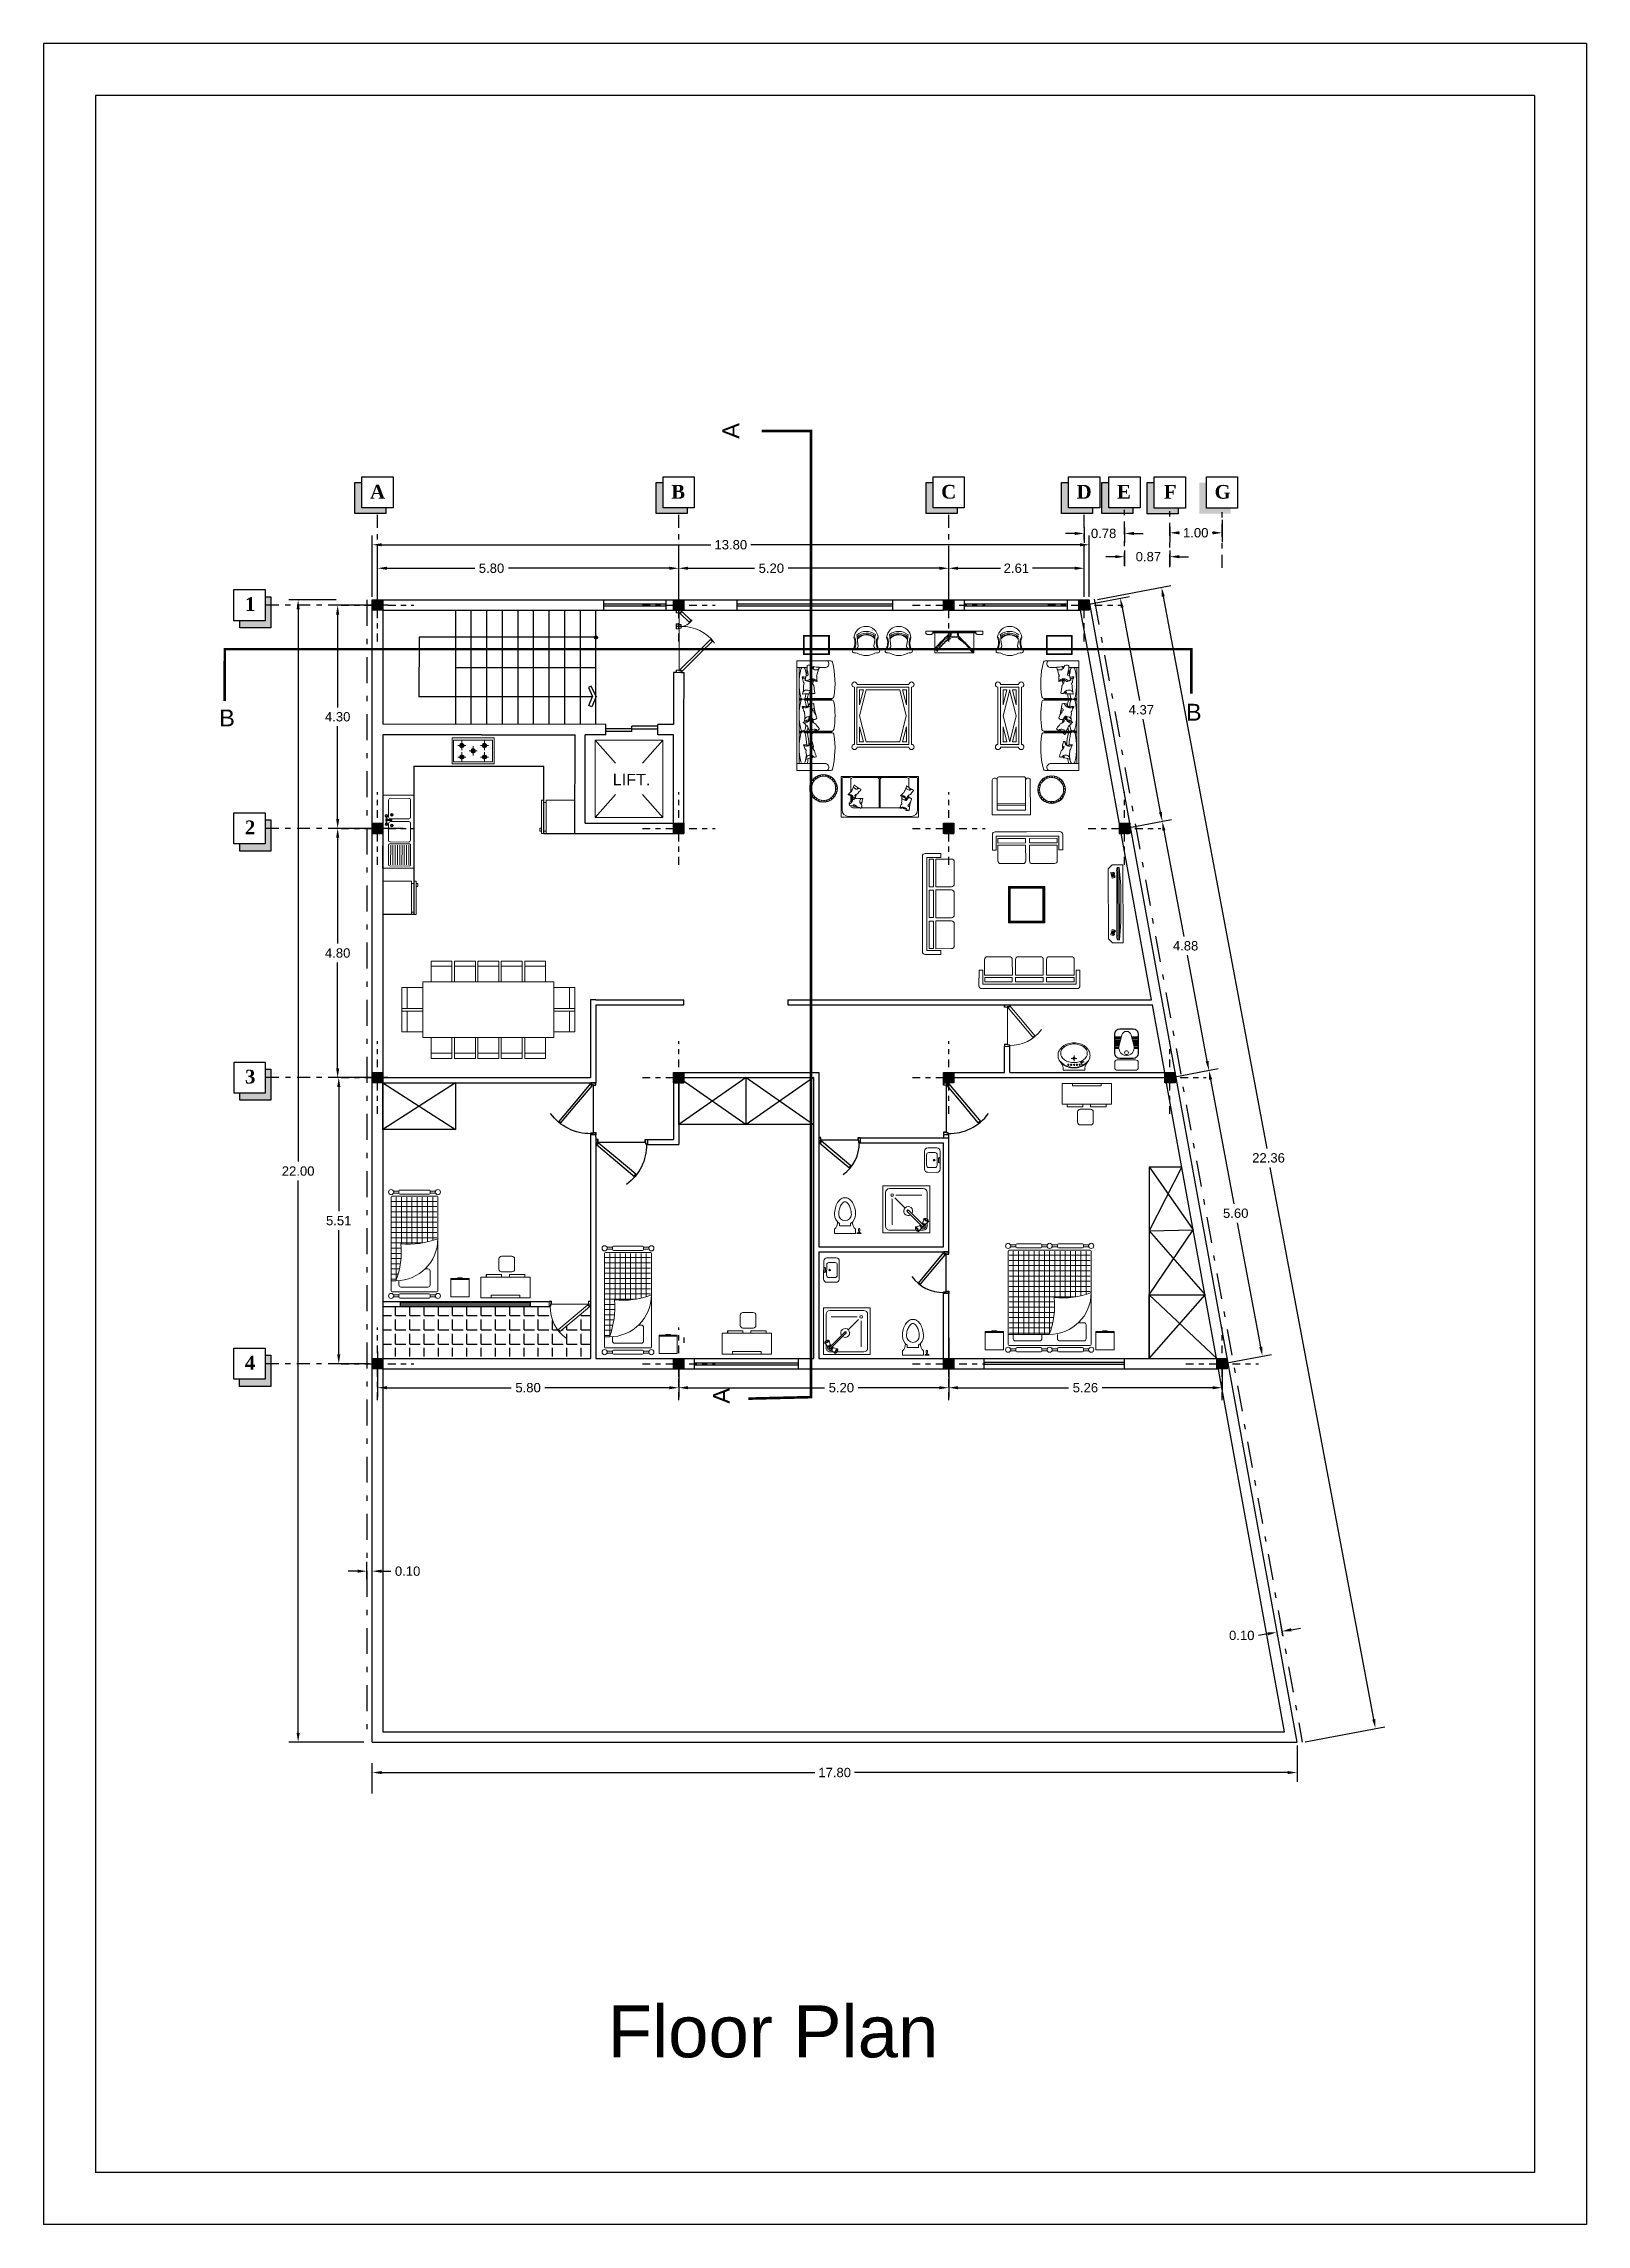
# Model space of a CAD drawing. Header units: metres. Extents: x 118 to 385, y 94 to 136.
# Drawn here: x 149.15 to 178.85, y 93.69 to 135.69 of the extents above; entities that cross this region are included whole.
import ezdxf
from ezdxf.enums import TextEntityAlignment as Align

# ---------------------------------------------------------------- set-up
doc = ezdxf.new("R2010")
doc.units = ezdxf.units.M
doc.header["$MEASUREMENT"] = 0
for name, pattern in [('ACAD_ISO02W100', [15, 12, -3]), ('ACAD_ISO10W100', [18, 12, -3, 0, -3]), ('CENTERX2', [4, 2.5, -0.5, 0.5, -0.5]), ('DASHDOT', [1, 0.5, -0.25, 0, -0.25]), ('DASHEDX2', [1.5, 1, -0.5])]:
    doc.linetypes.add(name, pattern=pattern)
doc.layers.add('13', color=13, linetype='Continuous', lineweight=9)
doc.layers.add('Mobleman', color=8, linetype='Continuous', lineweight=9)
for name, color, linetype in [('AX bandi', 253, 'Continuous'), ('Dimention', 8, 'Continuous'), ('Engheta', 1, 'DASHDOT'), ('Pele', 8, 'Continuous'), ('Sotoon', 8, 'Continuous'), ('window', 8, 'Continuous')]:
    doc.layers.add(name, color=color, linetype=linetype)
doc.styles.add('77', font='swiss.ttf')
doc.styles.add('my number', font='timesbd.ttf')
doc.styles.get("Standard").update_dxf_attribs({"font": 'arial.ttf'})
doc.dimstyles.get("Standard").update_dxf_attribs({"dimtxt": 0.18, "dimasz": 0.18, "dimexe": 0.18, "dimexo": 0.0625, "dimgap": 0.09, "dimtad": 0, "dimtih": 1, "dimtoh": 1, "dimdec": 4, "dimzin": 0, "dimdsep": 46, "dimtxsty": 'Standard', "dimcen": 0.09, "dimadec": 0, "dimazin": 0, "dimtfac": 1, "dimtdec": 4, "dimtofl": 0, "dimtmove": 0, "dimatfit": 3, "dimfxl": 1, "dimtolj": 1, "dimtzin": 0, "dimarcsym": 0})

msp = doc.modelspace()

# ---------------------------------------------------------------- texts
at = {"insert": (160.01039, 97.90638), "char_height": 1, "attachment_point": 1}
msp.add_mtext_dynamic_manual_height_columns('Floor Plan', width=12.9686917, gutter_width=1, heights=[0], dxfattribs=at)
at = {"layer": '13', "style": '77'}
for p in [(162.38045, 128.23041), (162.19936, 109.64683)]:
    msp.add_text('A', height=0.32389, rotation=90, dxfattribs=at).set_placement(p, align=Align.MIDDLE_CENTER)
for p in [(152.68232, 122.70181), (171.29361, 122.81285)]:
    msp.add_text('B', height=0.32389, dxfattribs=at).set_placement(p, align=Align.MIDDLE_CENTER)
at = {"layer": 'AX bandi', "style": 'my number'}
for s, p in [('A', (155.43531, 126.92619)), ('B', (161.23388, 126.92619)), ('C', (166.43135, 126.92619)), ('D', (169.03787, 126.92619)), ('E', (169.81645, 126.92619)), ('F', (170.71738, 126.92461)), ('G', (171.69399, 126.92461)), ('1', (153.02616, 124.76194)), ('2', (153.02599, 120.46196)), ('3', (153.0282, 115.66191)), ('4', (153.02562, 110.15191))]:
    msp.add_text(s, height=0.26439, dxfattribs=at).set_placement(p)

# ---------------------------------------------------------------- blocks, each defined once
blk = doc.blocks.new('AX')
at = {"linetype": 'Continuous'}
h = blk.add_hatch(dxfattribs=at)
h.set_pattern_fill('DOTS', color=256, scale=0.35, style=0)
h.paths.add_polyline_path([(-0.1, 0.1), (-0.1, 0), (0, 0), (0, 0.1)])
h.paths.add_polyline_path([(0, 0.1), (0, 0), (0.1, 0), (0.1, 0.1)])
h.paths.add_polyline_path([(0, 0), (0, -0.1), (0.1, -0.1), (0.1, 0)])
h.paths.add_polyline_path([(-0.1, 0), (-0.1, -0.1), (0, -0.1), (0, 0)])
h = blk.add_hatch(color=256)
h.paths.add_polyline_path([(0.1, 0), (0, 0), (0, -0.1), (0.1, -0.1)])
h.paths.add_polyline_path([(0.1, 0.1), (0, 0.1), (0, 0), (0.1, 0)])
h.paths.add_polyline_path([(0, 0.1), (-0.1, 0.1), (-0.1, 0), (0, 0)])
h.paths.add_polyline_path([(0, 0), (-0.1, 0), (-0.1, -0.1), (0, -0.1)])
at = {"color": 0, "linetype": 'DASHDOT', "ltscale": 0.3}
for p, q in [((0, -0.7), (0, 0.7)), ((-0.7, 0), (0.7, 0))]:
    blk.add_line(p, q, dxfattribs=at)
at = {"color": 0, "linetype": 'Continuous'}
blk.add_lwpolyline([(-0.1, 0.1), (0.1, 0.1), (0.1, -0.1), (-0.1, -0.1), (-0.1, 0.1)], dxfattribs=at)
blk = doc.blocks.new('AAAA')
at = {"linetype": 'Continuous'}
h = blk.add_hatch(color=256, dxfattribs=at)
h.paths.add_polyline_path([(0.577, 0.465), (0.577, 0.531), (0.51, 0.531), (0.51, 0.465)])
h.paths.add_polyline_path([(0.643, 0.465), (0.643, 0.531), (0.577, 0.531), (0.577, 0.465)])
h.paths.add_polyline_path([(0.577, 0.465), (0.577, 0.398), (0.643, 0.398), (0.643, 0.465)])
h.paths.add_polyline_path([(0.577, 0.465), (0.51, 0.465), (0.51, 0.398), (0.577, 0.398)])
at = {"linetype": 'ACAD_ISO02W100', "xscale": 0.6666, "yscale": 0.6666, "zscale": 0.6666}
blk.add_blockref('AX', (0.577, 0.465), dxfattribs=at)
blk = doc.blocks.new('*D46')
at = {"layer": 'Defpoints', "color": 0, "transparency": 16777216}
for p in [(169.282, 126.037), (155.479, 124.975), (169.282, 124.975)]:
    blk.add_point(p, dxfattribs=at)
at = {"layer": 'Dimention', "color": 0, "lineweight": -2, "transparency": 16777216}
for p, q in [((155.479, 125.037), (155.479, 126.217)), ((155.659, 126.037), (161.996, 126.037)), ((169.102, 126.037), (162.766, 126.037)), ((169.282, 125.037), (169.282, 126.217))]:
    blk.add_line(p, q, dxfattribs=at)
at = {"layer": 'Dimention', "color": 0, "transparency": 16777216}
for points in [[(155.659, 126.067), (155.659, 126.007), (155.479, 126.037)], [(169.102, 126.067), (169.102, 126.007), (169.282, 126.037)]]:
    blk.add_solid(points, dxfattribs=at)
at = {"layer": 'Dimention', "color": 0, "transparency": 16777216, "insert": (162.381, 126.037), "char_height": 0.18, "attachment_point": 5}
blk.add_mtext('\\A1;13.80', dxfattribs=at)
blk = doc.blocks.new('*D47')
at = {"layer": 'Defpoints', "color": 0, "transparency": 16777216}
for p in [(161.378, 125.585), (155.579, 124.775), (161.378, 125.058)]:
    blk.add_point(p, dxfattribs=at)
at = {"layer": 'Dimention', "color": 0, "lineweight": -2, "transparency": 16777216}
for p, q in [((155.579, 124.837), (155.579, 125.765)), ((155.759, 125.585), (157.451, 125.585)), ((161.198, 125.585), (158.098, 125.585)), ((161.378, 125.12), (161.378, 125.765))]:
    blk.add_line(p, q, dxfattribs=at)
at = {"layer": 'Dimention', "color": 0, "transparency": 16777216}
for points in [[(155.759, 125.615), (155.759, 125.555), (155.579, 125.585)], [(161.198, 125.615), (161.198, 125.555), (161.378, 125.585)]]:
    blk.add_solid(points, dxfattribs=at)
at = {"layer": 'Dimention', "color": 0, "transparency": 16777216, "insert": (157.774, 125.585), "char_height": 0.18, "attachment_point": 5}
blk.add_mtext('\\A1;5.80', dxfattribs=at)
blk = doc.blocks.new('*D48')
at = {"layer": 'Defpoints', "color": 0, "transparency": 16777216}
for p in [(166.575, 125.585), (161.378, 124.81), (166.575, 125.058)]:
    blk.add_point(p, dxfattribs=at)
at = {"layer": 'Dimention', "color": 0, "lineweight": -2, "transparency": 16777216}
for p, q in [((161.378, 124.872), (161.378, 125.765)), ((161.558, 125.585), (162.838, 125.585)), ((166.395, 125.585), (163.484, 125.585)), ((166.575, 125.12), (166.575, 125.765))]:
    blk.add_line(p, q, dxfattribs=at)
at = {"layer": 'Dimention', "color": 0, "transparency": 16777216}
for points in [[(161.558, 125.615), (161.558, 125.555), (161.378, 125.585)], [(166.395, 125.615), (166.395, 125.555), (166.575, 125.585)]]:
    blk.add_solid(points, dxfattribs=at)
at = {"layer": 'Dimention', "color": 0, "transparency": 16777216, "insert": (163.161, 125.585), "char_height": 0.18, "attachment_point": 5}
blk.add_mtext('\\A1;5.20', dxfattribs=at)
blk = doc.blocks.new('*D49')
at = {"layer": 'Defpoints', "color": 0, "transparency": 16777216}
for p in [(169.182, 125.585), (166.575, 124.81), (169.182, 124.975)]:
    blk.add_point(p, dxfattribs=at)
at = {"layer": 'Dimention', "color": 0, "lineweight": -2, "transparency": 16777216}
for p, q in [((166.575, 124.872), (166.575, 125.765)), ((166.755, 125.585), (167.571, 125.585)), ((169.002, 125.585), (168.187, 125.585)), ((169.182, 125.037), (169.182, 125.765))]:
    blk.add_line(p, q, dxfattribs=at)
at = {"layer": 'Dimention', "color": 0, "transparency": 16777216}
for points in [[(166.755, 125.615), (166.755, 125.555), (166.575, 125.585)], [(169.002, 125.615), (169.002, 125.555), (169.182, 125.585)]]:
    blk.add_solid(points, dxfattribs=at)
at = {"layer": 'Dimention', "color": 0, "transparency": 16777216, "insert": (167.879, 125.585), "char_height": 0.18, "attachment_point": 5}
blk.add_mtext('\\A1;2.61', dxfattribs=at)
blk = doc.blocks.new('*D50')
at = {"layer": 'Defpoints', "color": 0, "transparency": 16777216}
for p in [(154.051, 124.975), (154.845, 124.975), (155.379, 102.975)]:
    blk.add_point(p, dxfattribs=at)
at = {"layer": 'Dimention', "color": 0, "lineweight": -2, "transparency": 16777216}
for p, q in [((154.782, 124.975), (153.871, 124.975)), ((154.051, 124.795), (154.051, 114.157)), ((154.051, 103.155), (154.051, 113.793)), ((155.317, 102.975), (153.871, 102.975))]:
    blk.add_line(p, q, dxfattribs=at)
at = {"layer": 'Dimention', "color": 0, "transparency": 16777216}
for points in [[(154.021, 124.795), (154.081, 124.795), (154.051, 124.975)], [(154.021, 103.155), (154.081, 103.155), (154.051, 102.975)]]:
    blk.add_solid(points, dxfattribs=at)
at = {"layer": 'Dimention', "color": 0, "transparency": 16777216, "insert": (154.051, 113.975), "char_height": 0.18, "attachment_point": 5}
blk.add_mtext('\\A1;22.00', dxfattribs=at)
blk = doc.blocks.new('*D51')
at = {"layer": 'Defpoints', "color": 0, "transparency": 16777216}
for p in [(154.812, 124.874), (155.842, 124.874), (155.48, 120.575)]:
    blk.add_point(p, dxfattribs=at)
at = {"layer": 'Dimention', "color": 0, "lineweight": -2, "transparency": 16777216}
for p, q in [((155.78, 124.874), (154.632, 124.874)), ((154.812, 124.694), (154.812, 122.906)), ((154.812, 120.755), (154.812, 122.542)), ((155.417, 120.575), (154.632, 120.575))]:
    blk.add_line(p, q, dxfattribs=at)
at = {"layer": 'Dimention', "color": 0, "transparency": 16777216}
for points in [[(154.782, 124.694), (154.842, 124.694), (154.812, 124.874)], [(154.782, 120.755), (154.842, 120.755), (154.812, 120.575)]]:
    blk.add_solid(points, dxfattribs=at)
at = {"layer": 'Dimention', "color": 0, "transparency": 16777216, "insert": (154.812, 122.724), "char_height": 0.18, "attachment_point": 5}
blk.add_mtext('\\A1;4.30', dxfattribs=at)
blk = doc.blocks.new('*D52')
at = {"layer": 'Defpoints', "color": 0, "transparency": 16777216}
for p in [(154.812, 120.575), (156.136, 120.575), (155.483, 115.775)]:
    blk.add_point(p, dxfattribs=at)
at = {"layer": 'Dimention', "color": 0, "lineweight": -2, "transparency": 16777216}
for p, q in [((156.074, 120.575), (154.632, 120.575)), ((154.812, 120.395), (154.812, 118.357)), ((154.812, 115.955), (154.812, 117.993)), ((155.421, 115.775), (154.632, 115.775))]:
    blk.add_line(p, q, dxfattribs=at)
at = {"layer": 'Dimention', "color": 0, "transparency": 16777216}
for points in [[(154.782, 120.395), (154.842, 120.395), (154.812, 120.575)], [(154.782, 115.955), (154.842, 115.955), (154.812, 115.775)]]:
    blk.add_solid(points, dxfattribs=at)
at = {"layer": 'Dimention', "color": 0, "transparency": 16777216, "insert": (154.812, 118.175), "char_height": 0.18, "attachment_point": 5}
blk.add_mtext('\\A1;4.80', dxfattribs=at)
blk = doc.blocks.new('*D53')
at = {"layer": 'Defpoints', "color": 0, "transparency": 16777216}
for p in [(154.833, 115.775), (155.842, 115.775), (155.479, 110.265)]:
    blk.add_point(p, dxfattribs=at)
at = {"layer": 'Dimention', "color": 0, "lineweight": -2, "transparency": 16777216}
for p, q in [((155.78, 115.775), (154.653, 115.775)), ((154.833, 115.595), (154.833, 113.202)), ((154.833, 110.445), (154.833, 112.838)), ((155.416, 110.265), (154.653, 110.265))]:
    blk.add_line(p, q, dxfattribs=at)
at = {"layer": 'Dimention', "color": 0, "transparency": 16777216}
for points in [[(154.803, 115.595), (154.863, 115.595), (154.833, 115.775)], [(154.803, 110.445), (154.863, 110.445), (154.833, 110.265)]]:
    blk.add_solid(points, dxfattribs=at)
at = {"layer": 'Dimention', "color": 0, "transparency": 16777216, "insert": (154.833, 113.02), "char_height": 0.18, "attachment_point": 5}
blk.add_mtext('\\A1;5.51', dxfattribs=at)
blk = doc.blocks.new('*D54')
at = {"layer": 'Defpoints', "color": 0, "transparency": 16777216}
for p in [(169.182, 124.875), (169.961, 120.575), (170.686, 120.711)]:
    blk.add_point(p, dxfattribs=at)
at = {"layer": 'Dimention', "color": 0, "lineweight": -2, "transparency": 16777216}
for p, q in [((169.243, 124.886), (170.058, 125.039)), ((169.915, 124.829), (170.25, 123.04)), ((170.653, 120.888), (170.318, 122.676)), ((170.022, 120.586), (170.863, 120.744))]:
    blk.add_line(p, q, dxfattribs=at)
at = {"layer": 'Dimention', "color": 0, "transparency": 16777216}
for points in [[(169.944, 124.835), (169.885, 124.824), (169.881, 125.006)], [(170.683, 120.893), (170.624, 120.882), (170.686, 120.711)]]:
    blk.add_solid(points, dxfattribs=at)
at = {"layer": 'Dimention', "color": 0, "transparency": 16777216, "insert": (170.284, 122.858), "char_height": 0.18, "attachment_point": 5}
blk.add_mtext('\\A1;4.37', dxfattribs=at)
blk = doc.blocks.new('*D55')
at = {"layer": 'Defpoints', "color": 0, "transparency": 16777216}
for p in [(170.833, 115.775), (171.838, 110.265), (172.616, 110.411)]:
    blk.add_point(p, dxfattribs=at)
at = {"layer": 'Dimention', "color": 0, "lineweight": -2, "transparency": 16777216}
for p, q in [((170.895, 115.786), (171.762, 115.949)), ((171.618, 115.739), (172.067, 113.345)), ((172.583, 110.588), (172.135, 112.981)), ((171.9, 110.276), (172.793, 110.444))]:
    blk.add_line(p, q, dxfattribs=at)
at = {"layer": 'Dimention', "color": 0, "transparency": 16777216}
for points in [[(171.647, 115.744), (171.588, 115.733), (171.585, 115.916)], [(172.613, 110.593), (172.554, 110.582), (172.616, 110.411)]]:
    blk.add_solid(points, dxfattribs=at)
at = {"layer": 'Dimention', "color": 0, "transparency": 16777216, "insert": (172.101, 113.163), "char_height": 0.18, "attachment_point": 5}
blk.add_mtext('\\A1;5.60', dxfattribs=at)
blk = doc.blocks.new('*D56')
at = {"layer": 'Defpoints', "color": 0, "transparency": 16777216}
for p in [(169.379, 124.975), (173.379, 102.975), (174.792, 103.24)]:
    blk.add_point(p, dxfattribs=at)
at = {"layer": 'Dimention', "color": 0, "lineweight": -2, "transparency": 16777216}
for p, q in [((169.441, 124.986), (170.851, 125.251)), ((170.707, 125.041), (172.699, 114.411)), ((174.759, 103.417), (172.767, 114.047)), ((173.441, 102.986), (174.969, 103.273))]:
    blk.add_line(p, q, dxfattribs=at)
at = {"layer": 'Dimention', "color": 0, "transparency": 16777216}
for points in [[(170.736, 125.046), (170.677, 125.035), (170.674, 125.217)], [(174.788, 103.422), (174.729, 103.411), (174.792, 103.24)]]:
    blk.add_solid(points, dxfattribs=at)
at = {"layer": 'Dimention', "color": 0, "transparency": 16777216, "insert": (172.733, 114.229), "char_height": 0.18, "attachment_point": 5}
blk.add_mtext('\\A1;22.36', dxfattribs=at)
blk = doc.blocks.new('*D57')
at = {"layer": 'Defpoints', "color": 0, "transparency": 16777216}
for p in [(173.282, 102.975), (173.282, 102.391), (155.479, 101.927)]:
    blk.add_point(p, dxfattribs=at)
at = {"layer": 'Dimention', "color": 0, "lineweight": -2, "transparency": 16777216}
for p, q in [((173.282, 102.912), (173.282, 102.211)), ((155.479, 101.989), (155.479, 102.571)), ((155.659, 102.391), (163.996, 102.391)), ((173.102, 102.391), (164.765, 102.391))]:
    blk.add_line(p, q, dxfattribs=at)
at = {"layer": 'Dimention', "color": 0, "transparency": 16777216}
for points in [[(155.659, 102.421), (155.659, 102.361), (155.479, 102.391)], [(173.102, 102.421), (173.102, 102.361), (173.282, 102.391)]]:
    blk.add_solid(points, dxfattribs=at)
at = {"layer": 'Dimention', "color": 0, "transparency": 16777216, "insert": (164.38, 102.391), "char_height": 0.18, "attachment_point": 5}
blk.add_mtext('\\A1;17.80', dxfattribs=at)
blk = doc.blocks.new('*D58')
at = {"layer": 'Defpoints', "color": 0, "transparency": 16777216}
for p in [(169.961, 120.575), (170.833, 115.775), (171.585, 115.916)]:
    blk.add_point(p, dxfattribs=at)
at = {"layer": 'Dimention', "color": 0, "lineweight": -2, "transparency": 16777216}
for p, q in [((170.022, 120.586), (170.863, 120.744)), ((170.719, 120.534), (171.101, 118.495)), ((171.552, 116.093), (171.17, 118.131)), ((170.895, 115.786), (171.762, 115.949))]:
    blk.add_line(p, q, dxfattribs=at)
at = {"layer": 'Dimention', "color": 0, "transparency": 16777216}
for points in [[(170.749, 120.54), (170.69, 120.528), (170.686, 120.711)], [(171.581, 116.098), (171.522, 116.087), (171.585, 115.916)]]:
    blk.add_solid(points, dxfattribs=at)
at = {"layer": 'Dimention', "color": 0, "transparency": 16777216, "insert": (171.136, 118.313), "char_height": 0.18, "attachment_point": 5}
blk.add_mtext('\\A1;4.88', dxfattribs=at)
blk = doc.blocks.new('lift')
at = {"layer": 'Mobleman'}
for p, q in [((158.439, 83.205), (157.039, 83.205)), ((157.039, 83.205), (157.039, 81.605)), ((157.039, 83.205), (157.457, 82.727)), ((158.439, 83.205), (158.02, 82.727)), ((158.439, 81.605), (158.439, 83.205)), ((157.457, 82.083), (157.039, 81.605)), ((158.02, 82.083), (158.439, 81.605)), ((157.039, 81.605), (158.439, 81.605))]:
    blk.add_line(p, q, dxfattribs=at)
at = {"layer": 'Mobleman', "linetype": 'ByBlock', "insert": (157.401, 82.508), "char_height": 0.24, "attachment_point": 1}
blk.add_mtext_dynamic_manual_height_columns('LIFT.', width=0.98793, gutter_width=1.2, heights=[0], dxfattribs=at)
blk = doc.blocks.new('DBLDR120K')
at = {"linetype": 'Continuous'}
for p, q in [((-1.180025, -0.096), (-1.185713, -0.101688)), ((-1.185713, -0.101688), (-0.994759, -0.292642)), ((-1.168977, -0.107049), (-1.180025, -0.096)), ((-1.139662, -0.077734), (-1.168602, -0.106674)), ((-1.000119, -0.275906), (-0.970805, -0.246591)), ((-0.989071, -0.286954), (-1.000119, -0.275906)), ((-0.994759, -0.292642), (-0.989071, -0.286954)), ((-0.402846, -0.420243), (-0.060338, -0.077734)), ((-0.014287, -0.101688), (-0.367844, -0.455245)), ((-0.060338, -0.077734), (-0.031398, -0.106674)), ((-0.031023, -0.107049), (-0.019975, -0.096)), ((-0.019975, -0.096), (-0.014287, -0.101688)), ((-0.639289, -0.656685), (-0.402846, -0.420243)), ((-0.609974, -0.685999), (-0.639289, -0.656685)), ((-0.621023, -0.697048), (-0.609974, -0.685999)), ((-0.615335, -0.702736), (-0.621023, -0.697048)), ((-0.367844, -0.455245), (-0.615335, -0.702736))]:
    blk.add_line(p, q, dxfattribs=at)
for p, q in [((-1.1519, -0.054543), (-0.93806, -0.054543)), ((-1.139662, -0.077734), (-0.970805, -0.246591)), ((-0.0481, -0.054543), (-0.84186, -0.054543))]:
    blk.add_line(p, q)
for points in [[(-1.1519, -0.054543), (-1.1519, 0), (-1.2, 0), (-1.2, -0.096), (-1.1644, -0.096), (-1.1644, -0.054543)], [(-0.93806, -0.054543), (-0.93806, 0), (-0.88996, 0), (-0.88996, -0.096), (-0.92556, -0.096), (-0.92556, -0.054543)], [(-0.84186, -0.054543), (-0.84186, 0), (-0.88996, 0), (-0.88996, -0.096), (-0.85436, -0.096), (-0.85436, -0.054543)], [(-0.0481, -0.054543), (-0.0481, 0), (0, 0), (0, -0.096), (-0.0356, -0.096), (-0.0356, -0.054543)], [(-1.1539, -0.052543), (-1.1539, -0.002), (-1.198, -0.002), (-1.198, -0.094), (-1.1664, -0.094), (-1.1664, -0.052543)], [(-0.93606, -0.052543), (-0.93606, -0.002), (-0.89196, -0.002), (-0.89196, -0.094), (-0.92356, -0.094), (-0.92356, -0.052543)], [(-0.84386, -0.052543), (-0.84386, -0.002), (-0.88796, -0.002), (-0.88796, -0.094), (-0.85636, -0.094), (-0.85636, -0.052543)], [(-0.0461, -0.052543), (-0.0461, -0.002), (-0.002, -0.002), (-0.002, -0.094), (-0.0336, -0.094), (-0.0336, -0.052543)]]:
    blk.add_lwpolyline(points, close=True, dxfattribs=at)
for centre, radius, start, end in [((-1.665467, -0.110504), 0.775642, 8.041455, 8.190687), ((-0.114454, -0.110504), 0.775642, 171.809313, 171.958545), ((-1.154044, -0.081506), 0.264481, 300.497395, 3.141482), ((-0.114454, -0.110504), 0.775642, 178.928526, 233.966064)]:
    blk.add_arc(centre, radius, start, end)
blk = doc.blocks.new('door80')
at = {"color": 0, "linetype": 'Continuous'}
for p, q in [((-0.593581, 0.573519), (-0.61896, 0.543274)), ((-0.61896, 0.543274), (-0.336253, 0.306055)), ((-0.606346, 0.58423), (-0.593581, 0.573519)), ((-0.305644, 0.342533), (-0.601094, 0.590445)), ((-0.336253, 0.306055), (-0.053546, 0.068835)), ((-0.013818, 0.097661), (-0.305644, 0.342533)), ((-0.053546, 0.068835), (-0.028167, 0.099081)), ((-0.028167, 0.099081), (-0.019048, 0.091429)), ((-0.019048, 0.091429), (-0.013818, 0.097661))]:
    blk.add_line(p, q, dxfattribs=at)
at = {"color": 0}
blk.add_line((-0.757143, 0.051946), (-0.042857, 0.051946), dxfattribs=at)
at = {"color": 0, "linetype": 'Continuous'}
for points in [[(-0.757143, 0.051946), (-0.757143, 0), (-0.8, 0), (-0.8, 0.091429), (-0.769048, 0.091429), (-0.769048, 0.051946)], [(-0.759048, 0.050041), (-0.759048, 0.001905), (-0.798095, 0.001905), (-0.798095, 0.089524), (-0.770952, 0.089524), (-0.770952, 0.050041)], [(-0.042857, 0.051946), (-0.042857, 0), (0, 0), (0, 0.091429), (-0.030952, 0.091429), (-0.030952, 0.051946)], [(-0.040952, 0.050041), (-0.040952, 0.001905), (-0.001905, 0.001905), (-0.001905, 0.089524), (-0.029048, 0.089524), (-0.029048, 0.050041)]]:
    blk.add_lwpolyline(points, close=True, dxfattribs=at)
blk.add_arc((-0.030525, 0.102962), 0.750459, 125.995317, 180.880619, dxfattribs=at)
blk = doc.blocks.new('door10040')
at = {"color": 0, "linetype": 'Continuous'}
for p, q in [((0.383, 0.407), (0.754, 0.719)), ((0.77, 0.67), (0.413, 0.371)), ((0.759, 0.713), (0.744, 0.701)), ((0.745, 0.7), (0.77, 0.67)), ((0.014, 0.098), (0.383, 0.407)), ((0.031, 0.102), (0.019, 0.092)), ((0.056, 0.071), (0.031, 0.102)), ((0.413, 0.371), (0.056, 0.071))]:
    blk.add_line(p, q, dxfattribs=at)
blk.add_line((0.014, 0.098), (0.019, 0.092))
at = {"color": 0}
blk.add_line((0.046, 0.052), (0.954, 0.052), dxfattribs=at)
at = {"color": 0, "linetype": 'Continuous'}
for points in [[(0.046, 0.052), (0.046, 0), (0, 0), (0, 0.092), (0.034, 0.092), (0.034, 0.052)], [(0.044, 0.051), (0.044, 0.002), (0.002, 0.002), (0.002, 0.09), (0.032, 0.09), (0.032, 0.051)], [(0.954, 0.052), (0.954, 0), (1, 0), (1, 0.092), (0.966, 0.092), (0.966, 0.052)], [(0.956, 0.051), (0.956, 0.002), (0.998, 0.002), (0.998, 0.09), (0.968, 0.09), (0.968, 0.051)]]:
    blk.add_lwpolyline(points, close=True, dxfattribs=at)
blk.add_arc((0.029, 0.103), 0.951, 359.3821, 53.5532, dxfattribs=at)
blk = doc.blocks.new('wash')
at = {"linetype": 'ByBlock'}
for p, q in [((-0.9, 0), (-0.9, -0.9)), ((0, 0), (-0.9, 0)), ((0, -0.9), (0, 0)), ((-0.85, -0.775), (-0.85, -0.125)), ((-0.775, -0.05), (-0.258, -0.05)), ((-0.725, -0.65), (-0.725, -0.15)), ((-0.435, -0.411), (-0.439, -0.42)), ((-0.439, -0.42), (-0.437, -0.43)), ((-0.429, -0.4), (-0.435, -0.411)), ((-0.435, -0.411), (-0.432, -0.424)), ((-0.418, -0.395), (-0.429, -0.4)), ((-0.4, -0.43), (-0.394, -0.419)), ((-0.274, -0.087), (-0.272, -0.078)), ((-0.274, -0.094), (-0.274, -0.087)), ((-0.272, -0.098), (-0.274, -0.094)), ((-0.271, -0.106), (-0.274, -0.094)), ((-0.272, -0.078), (-0.268, -0.068)), ((-0.267, -0.098), (-0.272, -0.098)), ((-0.268, -0.111), (-0.271, -0.106)), ((-0.268, -0.068), (-0.262, -0.057)), ((-0.263, -0.111), (-0.268, -0.111)), ((-0.193, -0.132), (-0.268, -0.111)), ((-0.262, -0.095), (-0.267, -0.098)), ((-0.256, -0.107), (-0.263, -0.111)), ((-0.262, -0.057), (-0.256, -0.046)), ((-0.255, -0.088), (-0.262, -0.095)), ((-0.256, -0.046), (-0.249, -0.038)), ((-0.247, -0.099), (-0.256, -0.107)), ((-0.248, -0.079), (-0.255, -0.088)), ((-0.249, -0.038), (-0.242, -0.031)), ((-0.241, -0.069), (-0.248, -0.079)), ((-0.238, -0.088), (-0.247, -0.099)), ((-0.242, -0.031), (-0.236, -0.028)), ((-0.235, -0.058), (-0.241, -0.069)), ((-0.23, -0.075), (-0.238, -0.088)), ((-0.224, -0.024), (-0.236, -0.028)), ((-0.236, -0.028), (-0.232, -0.028)), ((-0.231, -0.048), (-0.235, -0.058)), ((-0.232, -0.028), (-0.229, -0.032)), ((-0.229, -0.039), (-0.231, -0.048)), ((-0.223, -0.062), (-0.23, -0.075)), ((-0.229, -0.032), (-0.229, -0.039)), ((-0.224, -0.024), (-0.218, -0.024)), ((-0.218, -0.048), (-0.223, -0.062)), ((-0.218, -0.024), (-0.216, -0.029)), ((-0.163, -0.08), (-0.218, -0.024)), ((-0.215, -0.037), (-0.218, -0.048)), ((-0.216, -0.029), (-0.215, -0.037)), ((-0.193, -0.05), (-0.125, -0.05)), ((-0.189, -0.132), (-0.193, -0.132)), ((-0.185, -0.129), (-0.189, -0.132)), ((-0.187, -0.141), (-0.187, -0.13)), ((-0.181, -0.158), (-0.187, -0.141)), ((-0.18, -0.125), (-0.185, -0.129)), ((-0.171, -0.137), (-0.185, -0.129)), ((-0.181, -0.158), (-0.181, -0.158)), ((-0.175, -0.118), (-0.18, -0.125)), ((-0.17, -0.11), (-0.175, -0.118)), ((-0.165, -0.102), (-0.17, -0.11)), ((-0.162, -0.094), (-0.165, -0.102)), ((-0.163, -0.08), (-0.161, -0.082)), ((-0.161, -0.087), (-0.162, -0.094)), ((-0.161, -0.085), (-0.157, -0.082)), ((-0.161, -0.082), (-0.161, -0.087)), ((-0.147, -0.095), (-0.161, -0.088)), ((-0.161, -0.128), (-0.153, -0.111)), ((-0.16, -0.137), (-0.161, -0.128)), ((-0.157, -0.082), (-0.14, -0.077)), ((-0.14, -0.188), (-0.157, -0.182)), ((-0.157, -0.182), (-0.157, -0.182)), ((-0.153, -0.111), (-0.136, -0.103)), ((-0.15, -0.127), (-0.146, -0.118)), ((-0.146, -0.118), (-0.135, -0.113)), ((-0.14, -0.077), (-0.123, -0.077)), ((-0.13, -0.188), (-0.14, -0.188)), ((-0.136, -0.103), (-0.118, -0.106)), ((-0.127, -0.162), (-0.136, -0.161)), ((-0.136, -0.172), (-0.128, -0.186)), ((-0.135, -0.113), (-0.122, -0.115)), ((-0.131, -0.19), (-0.129, -0.186)), ((-0.131, -0.193), (-0.131, -0.19)), ((-0.131, -0.193), (-0.11, -0.269)), ((-0.129, -0.186), (-0.124, -0.181)), ((-0.11, -0.154), (-0.127, -0.162)), ((-0.117, -0.146), (-0.126, -0.151)), ((-0.124, -0.181), (-0.117, -0.175)), ((-0.123, -0.077), (-0.106, -0.082)), ((-0.122, -0.115), (-0.114, -0.123)), ((-0.118, -0.106), (-0.105, -0.119)), ((-0.112, -0.135), (-0.117, -0.146)), ((-0.117, -0.175), (-0.109, -0.17)), ((-0.114, -0.123), (-0.112, -0.135)), ((-0.102, -0.137), (-0.11, -0.154)), ((-0.11, -0.264), (-0.106, -0.257)), ((-0.11, -0.269), (-0.11, -0.264)), ((-0.106, -0.272), (-0.11, -0.269)), ((-0.109, -0.17), (-0.101, -0.166)), ((-0.106, -0.082), (-0.092, -0.093)), ((-0.106, -0.257), (-0.098, -0.248)), ((-0.106, -0.272), (-0.093, -0.275)), ((-0.105, -0.119), (-0.102, -0.137)), ((-0.101, -0.166), (-0.093, -0.163)), ((-0.098, -0.248), (-0.088, -0.239)), ((-0.097, -0.268), (-0.094, -0.262)), ((-0.097, -0.273), (-0.097, -0.268)), ((-0.093, -0.275), (-0.097, -0.273)), ((-0.095, -0.148), (-0.087, -0.162)), ((-0.094, -0.262), (-0.087, -0.256)), ((-0.093, -0.163), (-0.087, -0.162)), ((-0.086, -0.275), (-0.093, -0.275)), ((-0.092, -0.093), (-0.082, -0.107)), ((-0.088, -0.239), (-0.075, -0.231)), ((-0.087, -0.162), (-0.082, -0.162)), ((-0.087, -0.256), (-0.079, -0.249)), ((-0.077, -0.273), (-0.086, -0.275)), ((-0.082, -0.158), (-0.084, -0.162)), ((-0.082, -0.107), (-0.076, -0.124)), ((-0.076, -0.141), (-0.082, -0.158)), ((-0.082, -0.162), (-0.079, -0.163)), ((-0.079, -0.163), (-0.023, -0.219)), ((-0.079, -0.249), (-0.068, -0.242)), ((-0.067, -0.269), (-0.077, -0.273)), ((-0.076, -0.124), (-0.076, -0.141)), ((-0.075, -0.231), (-0.061, -0.224)), ((-0.068, -0.242), (-0.057, -0.236)), ((-0.056, -0.263), (-0.067, -0.269)), ((-0.061, -0.224), (-0.048, -0.219)), ((-0.057, -0.236), (-0.047, -0.232)), ((-0.045, -0.257), (-0.056, -0.263)), ((-0.05, -0.193), (-0.05, -0.125)), ((-0.05, -0.775), (-0.05, -0.26)), ((-0.048, -0.219), (-0.036, -0.216)), ((-0.047, -0.232), (-0.038, -0.23)), ((-0.037, -0.25), (-0.045, -0.257)), ((-0.038, -0.23), (-0.031, -0.23)), ((-0.03, -0.243), (-0.037, -0.25)), ((-0.036, -0.216), (-0.028, -0.216)), ((-0.031, -0.23), (-0.027, -0.233)), ((-0.027, -0.237), (-0.03, -0.243)), ((-0.028, -0.216), (-0.023, -0.219)), ((-0.023, -0.225), (-0.027, -0.237)), ((-0.027, -0.233), (-0.027, -0.237)), ((-0.023, -0.219), (-0.023, -0.225)), ((-0.672, -0.672), (-0.477, -0.477)), ((-0.65, -0.725), (-0.15, -0.725)), ((-0.437, -0.43), (-0.429, -0.437)), ((-0.433, -0.433), (-0.425, -0.425)), ((-0.432, -0.424), (-0.423, -0.433)), ((-0.429, -0.437), (-0.419, -0.439)), ((-0.423, -0.433), (-0.411, -0.435)), ((-0.411, -0.435), (-0.419, -0.439)), ((-0.411, -0.435), (-0.4, -0.43)), ((-0.9, -0.9), (0, -0.9)), ((-0.775, -0.85), (-0.125, -0.85))]:
    blk.add_line(p, q, dxfattribs=at)
blk.add_lwpolyline([(-0.119, -0.144), (-0.115, -0.135), (-0.116, -0.125), (-0.124, -0.117), (-0.134, -0.116), (-0.143, -0.12), (-0.426, -0.403), (-0.431, -0.412), (-0.429, -0.422), (-0.421, -0.43), (-0.411, -0.432), (-0.402, -0.427)], close=True, dxfattribs=at)
blk.add_circle((-0.725, -0.725), 0.025, dxfattribs=at)
for centre, start, end in [((-0.775, -0.125), 90, 180), ((-0.125, -0.125), 360, 90), ((-0.775, -0.775), 180, 270), ((-0.125, -0.775), 270, 360)]:
    blk.add_arc(centre, 0.075, start, end, dxfattribs=at)
blk.add_arc((-0.417, -0.415), 0.086, 54.9956, 32.1914)
blk = doc.blocks.new('S2')
for p, q in [((-1.405312, 0), (-0.534256, 0)), ((-1.405312, 0), (-1.405312, -0.6)), ((-0.534256, 0), (0, 0)), ((-0.534256, 0), (-0.534256, 0)), ((0, 0), (0, -0.6)), ((-1.362239, -0.513965), (-1.362239, -0.13238)), ((-1.340421, -0.110562), (-0.958565, -0.110562)), ((-1.340421, -0.153965), (-0.958565, -0.153965)), ((-1.340421, -0.197601), (-0.958565, -0.197601)), ((-1.340421, -0.241238), (-0.958565, -0.241238)), ((-1.340421, -0.284874), (-0.958565, -0.284874)), ((-1.340421, -0.32851), (-0.958565, -0.32851)), ((-1.340421, -0.372147), (-0.958565, -0.372147)), ((-1.340421, -0.415783), (-0.958565, -0.415783)), ((-0.936747, -0.513965), (-0.936747, -0.13238)), ((-0.900345, -0.50031), (-0.900345, -0.146035)), ((-0.864872, -0.110562), (-0.541234, -0.110562)), ((-0.492156, -0.062977), (-0.535173, -0.062977)), ((-0.505761, -0.146035), (-0.505761, -0.50031)), ((-0.465839, -0.056908), (-0.492156, -0.056908)), ((-0.492156, -0.056908), (-0.492156, -0.062977)), ((-0.486662, -0.166737), (-0.486662, -0.062977)), ((-0.469888, -0.062977), (-0.469888, -0.166737)), ((-0.465839, -0.062584), (-0.465839, -0.056908)), ((-0.420822, -0.062584), (-0.465839, -0.062584)), ((-0.454037, -0.146035), (-0.454037, -0.50031)), ((-0.094926, -0.110562), (-0.418564, -0.110562)), ((-0.059453, -0.50031), (-0.059453, -0.146035)), ((-1.405312, -0.6), (0, -0.6)), ((-1.340421, -0.459419), (-0.958565, -0.459419)), ((-1.340421, -0.503056), (-0.958565, -0.503056)), ((-0.958565, -0.535783), (-1.340421, -0.535783)), ((-0.524878, -0.535783), (-0.864872, -0.535783)), ((-0.43492, -0.535783), (-0.094926, -0.535783))]:
    blk.add_line(p, q)
for centre, radius in [((-0.584431, -0.175644), 0.025684), ((-0.584431, -0.175644), 0.015147), ((-0.559899, -0.069928), 0.025684), ((-0.559899, -0.069928), 0.015147), ((-0.396211, -0.069928), 0.025684), ((-0.396211, -0.069928), 0.015147), ((-0.375366, -0.175644), 0.025684), ((-0.375366, -0.175644), 0.015147)]:
    blk.add_circle(centre, radius)
for centre, radius, start, end in [((-1.340421, -0.13238), 0.021818, 90, 180), ((-0.958565, -0.13238), 0.021818, 0, 90), ((-0.864872, -0.146035), 0.035473, 90, 180), ((-0.541234, -0.146035), 0.035473, 360, 90), ((-0.474883, 0.147947), 0.232181, 254.988603, 267.092068), ((-0.478275, -0.161679), 0.012139, 133.706473, 46.292618), ((-0.478275, -0.077365), 0.016654, 59.759206, 120.240794), ((-0.478275, -0.152349), 0.016654, 239.759206, 300.240794), ((-0.47853, 0.190309), 0.274548, 271.803979, 282.186318), ((-0.418564, -0.146035), 0.035473, 90, 180), ((-0.094926, -0.146035), 0.035473, 0, 90), ((-1.340421, -0.513965), 0.021818, 180, 270), ((-0.958565, -0.513965), 0.021818, 270, 0), ((-0.864872, -0.50031), 0.035473, 180, 270), ((-0.541234, -0.50031), 0.035473, 270, 360), ((-0.418564, -0.50031), 0.035473, 180, 270), ((-0.094926, -0.50031), 0.035473, 270, 0)]:
    blk.add_arc(centre, radius, start, end)
blk = doc.blocks.new('G')
at = {"linetype": 'Continuous'}
h = blk.add_hatch(color=0, dxfattribs=at)
h.paths.add_polyline_path([(0.188, -0.191), (0.188, -0.149), (0.23, -0.149, -0.414214)])
h.paths.add_polyline_path([(0.23, -0.149), (0.188, -0.149), (0.188, -0.107, -0.414214)])
h.paths.add_polyline_path([(0.188, -0.149), (0.146, -0.149, -0.414214), (0.188, -0.107)])
h.paths.add_polyline_path([(0.188, -0.191, -0.414214), (0.146, -0.149), (0.188, -0.149)])
h = blk.add_hatch(color=0, dxfattribs=at)
h.paths.add_polyline_path([(0.188, -0.328), (0.188, -0.369), (0.23, -0.369, 0.414214)])
h.paths.add_polyline_path([(0.23, -0.369), (0.188, -0.369), (0.188, -0.411, 0.414214)])
h.paths.add_polyline_path([(0.188, -0.369), (0.146, -0.369, 0.414214), (0.188, -0.411)])
h.paths.add_polyline_path([(0.188, -0.328, 0.414214), (0.146, -0.369), (0.188, -0.369)])
h = blk.add_hatch(color=0, dxfattribs=at)
h.paths.add_polyline_path([(0.406, -0.209), (0.406, -0.251), (0.447, -0.251, 0.414214)])
h.paths.add_polyline_path([(0.447, -0.251), (0.406, -0.251), (0.406, -0.292, 0.414214)])
h.paths.add_polyline_path([(0.406, -0.251), (0.364, -0.251, 0.414214), (0.406, -0.292)])
h.paths.add_polyline_path([(0.406, -0.209, 0.414214), (0.364, -0.251), (0.406, -0.251)])
h = blk.add_hatch(color=0, dxfattribs=at)
h.paths.add_polyline_path([(0.623, -0.191), (0.623, -0.149), (0.665, -0.149, -0.414214)])
h.paths.add_polyline_path([(0.665, -0.149), (0.623, -0.149), (0.623, -0.107, -0.414214)])
h.paths.add_polyline_path([(0.623, -0.149), (0.582, -0.149, -0.414214), (0.623, -0.107)])
h.paths.add_polyline_path([(0.623, -0.191, -0.414214), (0.582, -0.149), (0.623, -0.149)])
h = blk.add_hatch(color=0, dxfattribs=at)
h.paths.add_polyline_path([(0.623, -0.328), (0.623, -0.369), (0.665, -0.369, 0.414214)])
h.paths.add_polyline_path([(0.665, -0.369), (0.623, -0.369), (0.623, -0.411, 0.414214)])
h.paths.add_polyline_path([(0.623, -0.369), (0.582, -0.369, 0.414214), (0.623, -0.411)])
h.paths.add_polyline_path([(0.623, -0.328, 0.414214), (0.582, -0.369), (0.623, -0.369)])
at = {"color": 0, "linetype": 'Continuous'}
for p, q in [((0, 0), (0.812, 0)), ((0, -0.5), (0, 0)), ((0.812, 0), (0.812, -0.5)), ((0.782, -0.042), (0.03, -0.042)), ((0.03, -0.042), (0.03, -0.459)), ((0.265, -0.149), (0.112, -0.149)), ((0.265, -0.369), (0.112, -0.369)), ((0.188, -0.059), (0.188, -0.239)), ((0.188, -0.279), (0.188, -0.459)), ((0.329, -0.251), (0.482, -0.251)), ((0.406, -0.161), (0.406, -0.341)), ((0.7, -0.149), (0.547, -0.149)), ((0.7, -0.369), (0.547, -0.369)), ((0.623, -0.059), (0.623, -0.239)), ((0.623, -0.279), (0.623, -0.459)), ((0.782, -0.459), (0.782, -0.042)), ((0.812, -0.5), (0, -0.5)), ((0.03, -0.459), (0.782, -0.459))]:
    blk.add_line(p, q, dxfattribs=at)
for centre in [(0.188, -0.149), (0.188, -0.369), (0.406, -0.251), (0.623, -0.149), (0.623, -0.369)]:
    blk.add_circle(centre, 0.0417, dxfattribs=at)
blk = doc.blocks.new('yakhchal')
at = {"linetype": 'Continuous'}
for p, q in [((0, 0), (-0.643318, 0)), ((-0.643318, 0), (-0.643318, -0.551415)), ((0, -0.551415), (0, 0)), ((-0.643318, -0.551415), (0, -0.551415)), ((-0.643318, -0.597366), (-0.643318, -0.643318)), ((-0.643318, -0.597366), (0, -0.597366)), ((-0.643318, -0.643318), (0, -0.643318)), ((-0.597366, -0.551415), (-0.597366, -0.597366)), ((-0.100736, -0.671236), (-0.100736, -0.643318)), ((-0.047221, -0.671236), (-0.100736, -0.671236)), ((-0.047221, -0.643318), (-0.047221, -0.671236)), ((-0.045951, -0.551415), (-0.045951, -0.597366)), ((0, -0.597366), (0, -0.643318))]:
    blk.add_line(p, q, dxfattribs=at)
blk = doc.blocks.new('miz 12')
for p, q in [((-1.075459, 1.1), (-1.075459, 1.262987)), ((0, 1.262987), (-1.075459, 1.262987)), ((-1.075459, 1.262987), (0, 1.262987)), ((-0.562729, 1.662987), (-0.512729, 1.662987)), ((0, 1.1), (0, 1.262987)), ((-1.075459, 1.1), (-1.075459, -1.1)), ((0, 1.1), (0, -1.1)), ((-1.075459, -1.1), (-1.075459, -1.262987)), ((0, -1.1), (0, -1.262987)), ((-1.075459, -1.262987), (0, -1.262987)), ((0, -1.262987), (-1.075459, -1.262987)), ((-0.562729, -1.662987), (-0.512729, -1.662987))]:
    blk.add_line(p, q)
at = {"color": 0}
for p, q in [((-0.562729, 1.562987), (-0.962729, 1.562987)), ((-0.112729, 1.562987), (-0.512729, 1.562987)), ((-1.375459, 1.1), (-1.375459, 0.7)), ((0.3, 1.1), (0.3, 0.7)), ((-1.375459, 0.65), (-1.375459, 0.25)), ((0.3, 0.65), (0.3, 0.25)), ((-1.375459, 0.2), (-1.375459, -0.2)), ((-1.375459, 0.2), (-1.375459, -0.2)), ((0.3, 0.2), (0.3, -0.2)), ((0.3, 0.2), (0.3, -0.2)), ((-1.375459, -0.25), (-1.375459, -0.65)), ((0.3, -0.25), (0.3, -0.65)), ((-1.375459, -0.7), (-1.375459, -1.1)), ((0.3, -0.7), (0.3, -1.1)), ((-0.562729, -1.562987), (-0.962729, -1.562987)), ((-0.112729, -1.562987), (-0.512729, -1.562987))]:
    blk.add_line(p, q, dxfattribs=at)
for points in [[(-0.562729, 1.662987), (-0.562729, 1.262987), (-0.962729, 1.262987), (-0.962729, 1.662987)], [(-0.112729, 1.662987), (-0.112729, 1.262987), (-0.512729, 1.262987), (-0.512729, 1.662987)], [(-1.475459, 1.1), (-1.075459, 1.1), (-1.075459, 0.7), (-1.475459, 0.7)], [(0.4, 1.1), (0, 1.1), (0, 0.7), (0.4, 0.7)], [(-1.475459, 0.65), (-1.075459, 0.65), (-1.075459, 0.25), (-1.475459, 0.25)], [(0.4, 0.65), (0, 0.65), (0, 0.25), (0.4, 0.25)], [(-1.475459, 0.2), (-1.075459, 0.2), (-1.075459, -0.2), (-1.475459, -0.2)], [(-1.475459, 0.2), (-1.075459, 0.2), (-1.075459, -0.2), (-1.475459, -0.2)], [(0.4, 0.2), (0, 0.2), (0, -0.2), (0.4, -0.2)], [(0.4, 0.2), (0, 0.2), (0, -0.2), (0.4, -0.2)], [(-1.475459, -0.25), (-1.075459, -0.25), (-1.075459, -0.65), (-1.475459, -0.65)], [(0.4, -0.25), (0, -0.25), (0, -0.65), (0.4, -0.65)], [(-1.475459, -0.7), (-1.075459, -0.7), (-1.075459, -1.1), (-1.475459, -1.1)], [(0.4, -0.7), (0, -0.7), (0, -1.1), (0.4, -1.1)], [(-0.562729, -1.662987), (-0.562729, -1.262987), (-0.962729, -1.262987), (-0.962729, -1.662987)], [(-0.112729, -1.662987), (-0.112729, -1.262987), (-0.512729, -1.262987), (-0.512729, -1.662987)]]:
    blk.add_lwpolyline(points, close=True, dxfattribs=at)
blk = doc.blocks.new('*X68')
at = {"color": 0}
for p, q in [((-27.011479, -65.937707), (-27.01105, -65.937279)), ((-27.00264, -65.946546), (-27.011479, -65.937707)), ((-27.006839, -65.950745), (-27.00264, -65.946546)), ((-26.993801, -65.92003), (-26.991777, -65.918006)), ((-26.984963, -65.928869), (-26.993801, -65.92003)), ((-26.993801, -65.937707), (-26.984963, -65.928869)), ((-26.984963, -65.946546), (-26.993801, -65.937707)), ((-26.993801, -65.955385), (-26.984963, -65.946546)), ((-26.984963, -65.964224), (-26.993801, -65.955385)), ((-26.986015, -65.965276), (-26.984963, -65.964224)), ((-26.976124, -65.937707), (-26.973087, -65.934671)), ((-26.967285, -65.946546), (-26.976124, -65.937707)), ((-26.976124, -65.955385), (-26.967285, -65.946546)), ((-26.967285, -65.964224), (-26.976124, -65.955385)), ((-26.975763, -65.972702), (-26.967285, -65.964224)), ((-26.958446, -65.955385), (-26.954517, -65.951456)), ((-26.949607, -65.964224), (-26.958446, -65.955385)), ((-26.958446, -65.973063), (-26.949607, -65.964224)), ((-26.949607, -65.981902), (-26.958446, -65.973063)), ((-26.955574, -65.987868), (-26.949607, -65.981902)), ((-26.940768, -65.973063), (-26.936067, -65.968361)), ((-26.93193, -65.981902), (-26.940768, -65.973063)), ((-26.940768, -65.99074), (-26.93193, -65.981902)), ((-26.93193, -65.999579), (-26.940768, -65.99074)), ((-26.935803, -66.003453), (-26.93193, -65.999579)), ((-26.923091, -65.99074), (-26.917737, -65.985387)), ((-26.914252, -65.999579), (-26.923091, -65.99074)), ((-26.923091, -66.008418), (-26.914252, -65.999579)), ((-26.914252, -66.017257), (-26.923091, -66.008418)), ((-26.916447, -66.019452), (-26.914252, -66.017257)), ((-26.905413, -66.008418), (-26.899527, -66.002532)), ((-26.896574, -66.017257), (-26.905413, -66.008418)), ((-26.905413, -66.026096), (-26.896574, -66.017257)), ((-26.896574, -66.034935), (-26.905413, -66.026096)), ((-26.897502, -66.035863), (-26.896574, -66.034935)), ((-26.887735, -66.026096), (-26.881437, -66.019797)), ((-26.878897, -66.034935), (-26.887735, -66.026096)), ((-26.887735, -66.043773), (-26.878897, -66.034935)), ((-26.878897, -66.052612), (-26.887735, -66.043773)), ((-26.878968, -66.052683), (-26.878897, -66.052612)), ((-26.870058, -66.043773), (-26.863466, -66.037182)), ((-26.861219, -66.052612), (-26.870058, -66.043773)), ((-26.869854, -66.061247), (-26.861219, -66.052612)), ((-26.85238, -66.061451), (-26.845616, -66.054687)), ((-26.843541, -66.07029), (-26.85238, -66.061451)), ((-26.851932, -66.07868), (-26.843541, -66.07029)), ((-26.834702, -66.079129), (-26.827885, -66.072312)), ((-26.825864, -66.087968), (-26.834702, -66.079129)), ((-26.834417, -66.096521), (-26.825864, -66.087968)), ((-26.817025, -66.096806), (-26.810274, -66.090056)), ((-26.808186, -66.105645), (-26.817025, -66.096806)), ((-26.817025, -66.114484), (-26.808186, -66.105645)), ((-26.808186, -66.123323), (-26.817025, -66.114484)), ((-26.80891, -66.124047), (-26.808186, -66.123323)), ((-26.799347, -66.114484), (-26.792783, -66.10792)), ((-26.790508, -66.123323), (-26.799347, -66.114484)), ((-26.799347, -66.132162), (-26.790508, -66.123323)), ((-26.790508, -66.141001), (-26.799347, -66.132162)), ((-26.792417, -66.14291), (-26.790508, -66.141001)), ((-26.781669, -66.132162), (-26.775412, -66.125904)), ((-26.772831, -66.141001), (-26.781669, -66.132162)), ((-26.781669, -66.149839), (-26.772831, -66.141001)), ((-26.772831, -66.158678), (-26.781669, -66.149839)), ((-26.763992, -66.149839), (-26.75816, -66.144008)), ((-26.755153, -66.158678), (-26.763992, -66.149839)), ((-26.905413, -66.662492), (-26.896574, -66.653653)), ((-26.896574, -66.653653), (-26.898923, -66.651304)), ((-26.887735, -66.644814), (-26.878897, -66.635975)), ((-26.878897, -66.653653), (-26.887735, -66.644814)), ((-26.887735, -66.662492), (-26.878897, -66.653653)), ((-26.878897, -66.635975), (-26.880357, -66.634514)), ((-26.870058, -66.627136), (-26.861219, -66.618298)), ((-26.861219, -66.635975), (-26.870058, -66.627136)), ((-26.870058, -66.644814), (-26.861219, -66.635975)), ((-26.864824, -66.650048), (-26.870058, -66.644814)), ((-26.861219, -66.618298), (-26.8622, -66.617316)), ((-26.85238, -66.609459), (-26.843541, -66.60062)), ((-26.843541, -66.618298), (-26.85238, -66.609459)), ((-26.85238, -66.627136), (-26.843541, -66.618298)), ((-26.846964, -66.632553), (-26.85238, -66.627136)), ((-26.843541, -66.60062), (-26.844451, -66.59971)), ((-26.834702, -66.591781), (-26.825864, -66.582942)), ((-26.825864, -66.60062), (-26.834702, -66.591781)), ((-26.834702, -66.609459), (-26.825864, -66.60062)), ((-26.829224, -66.614937), (-26.834702, -66.609459)), ((-26.825864, -66.582942), (-26.82711, -66.581696)), ((-26.817025, -66.574103), (-26.808186, -66.565265)), ((-26.808186, -66.582942), (-26.817025, -66.574103)), ((-26.817025, -66.591781), (-26.808186, -66.582942)), ((-26.811604, -66.597202), (-26.817025, -66.591781)), ((-26.808186, -66.565265), (-26.810176, -66.563274)), ((-26.799347, -66.556426), (-26.790508, -66.547587)), ((-26.790508, -66.565265), (-26.799347, -66.556426)), ((-26.799347, -66.574103), (-26.790508, -66.565265)), ((-26.794104, -66.579347), (-26.799347, -66.574103)), ((-26.790508, -66.547587), (-26.793652, -66.544443)), ((-26.781669, -66.538748), (-26.772831, -66.529909)), ((-26.772831, -66.547587), (-26.781669, -66.538748)), ((-26.781669, -66.556426), (-26.772831, -66.547587)), ((-26.776723, -66.561372), (-26.781669, -66.556426)), ((-26.772831, -66.529909), (-26.777539, -66.525201)), ((-26.776336, -66.162183), (-26.772831, -66.158678)), ((-26.763992, -66.167517), (-26.755153, -66.158678)), ((-26.755153, -66.176356), (-26.763992, -66.167517)), ((-26.763992, -66.52107), (-26.755153, -66.512232)), ((-26.755153, -66.529909), (-26.763992, -66.52107)), ((-26.763992, -66.538748), (-26.755153, -66.529909)), ((-26.759463, -66.543277), (-26.763992, -66.538748)), ((-26.755153, -66.512232), (-26.76184, -66.505544)), ((-26.760668, -66.181871), (-26.755153, -66.176356)), ((-26.746314, -66.167517), (-26.741028, -66.162231)), ((-26.737475, -66.176356), (-26.746314, -66.167517)), ((-26.746314, -66.185195), (-26.737475, -66.176356)), ((-26.737475, -66.194034), (-26.746314, -66.185195)), ((-26.746314, -66.485715), (-26.737475, -66.476876)), ((-26.737475, -66.494554), (-26.746314, -66.485715)), ((-26.746314, -66.503393), (-26.737475, -66.494554)), ((-26.737475, -66.512232), (-26.746314, -66.503393)), ((-26.746314, -66.52107), (-26.737475, -66.512232)), ((-26.742322, -66.525063), (-26.746314, -66.52107)), ((-26.745418, -66.201976), (-26.737475, -66.194034)), ((-26.737475, -66.211711), (-26.740461, -66.208726)), ((-26.737475, -66.476876), (-26.739075, -66.475277)), ((-26.73795, -66.212186), (-26.737475, -66.211711)), ((-26.728636, -66.185195), (-26.724017, -66.180575)), ((-26.719797, -66.194034), (-26.728636, -66.185195)), ((-26.728636, -66.202872), (-26.719797, -66.194034)), ((-26.719797, -66.211711), (-26.728636, -66.202872)), ((-26.728636, -66.22055), (-26.719797, -66.211711)), ((-26.720979, -66.228207), (-26.728636, -66.22055)), ((-26.728636, -66.468037), (-26.719935, -66.459336)), ((-26.719797, -66.476876), (-26.728636, -66.468037)), ((-26.728636, -66.485715), (-26.719797, -66.476876)), ((-26.719797, -66.494554), (-26.728636, -66.485715)), ((-26.728636, -66.503393), (-26.719797, -66.494554)), ((-26.725301, -66.506728), (-26.728636, -66.503393)), ((-26.720457, -66.458539), (-26.724426, -66.45457)), ((-26.710959, -66.202872), (-26.707125, -66.199039)), ((-26.703159, -66.210672), (-26.710959, -66.202872)), ((-26.710959, -66.485715), (-26.70212, -66.476876)), ((-26.7084, -66.488273), (-26.710959, -66.485715)), ((-26.70212, -66.476876), (-26.706374, -66.472622)), ((-27.009747, -66.749149), (-27.00264, -66.742041)), ((-27.00264, -66.742041), (-27.008434, -66.736248)), ((-26.993801, -66.733202), (-26.984963, -66.724364)), ((-26.984963, -66.742041), (-26.993801, -66.733202)), ((-26.993801, -66.75088), (-26.984963, -66.742041)), ((-26.984963, -66.759719), (-26.993801, -66.75088)), ((-26.993702, -66.768459), (-26.984963, -66.759719)), ((-26.984963, -66.724364), (-26.987577, -66.721749)), ((-26.976124, -66.715525), (-26.968245, -66.707646)), ((-26.967285, -66.724364), (-26.976124, -66.715525)), ((-26.976124, -66.733202), (-26.967285, -66.724364)), ((-26.967285, -66.742041), (-26.976124, -66.733202)), ((-26.976124, -66.75088), (-26.967285, -66.742041)), ((-26.974498, -66.752505), (-26.976124, -66.75088)), ((-26.958446, -66.715525), (-26.949607, -66.706686)), ((-26.949607, -66.724364), (-26.958446, -66.715525)), ((-26.958446, -66.733202), (-26.949607, -66.724364)), ((-26.955919, -66.735729), (-26.958446, -66.733202)), ((-26.949607, -66.706686), (-26.957088, -66.699205)), ((-26.940768, -66.697847), (-26.93193, -66.689008)), ((-26.93193, -66.706686), (-26.940768, -66.697847)), ((-26.940768, -66.715525), (-26.93193, -66.706686)), ((-26.93746, -66.718833), (-26.940768, -66.715525)), ((-26.93193, -66.689008), (-26.937286, -66.683652)), ((-26.923091, -66.680169), (-26.914252, -66.671331)), ((-26.914252, -66.689008), (-26.923091, -66.680169)), ((-26.923091, -66.697847), (-26.914252, -66.689008)), ((-26.919121, -66.701817), (-26.923091, -66.697847)), ((-26.914252, -66.671331), (-26.917898, -66.667684)), ((-26.896574, -66.671331), (-26.905413, -66.662492)), ((-26.905413, -66.680169), (-26.896574, -66.671331)), ((-26.900902, -66.68468), (-26.905413, -66.680169)), ((-26.882803, -66.667424), (-26.887735, -66.662492))]:
    blk.add_line(p, q, dxfattribs=at)
blk = doc.blocks.new('*D101')
at = {"layer": 'Defpoints', "color": 0, "transparency": 16777216}
for p in [(170.833, 126.448), (171.838, 126.582), (171.838, 126.268)]:
    blk.add_point(p, dxfattribs=at)
at = {"layer": 'Dimention', "color": 0, "lineweight": -2, "transparency": 16777216}
for p, q in [((171.838, 126.52), (171.838, 126.088)), ((170.833, 126.385), (170.833, 126.088)), ((171.013, 126.268), (171.016, 126.268)), ((171.658, 126.268), (171.646, 126.268))]:
    blk.add_line(p, q, dxfattribs=at)
at = {"layer": 'Dimention', "color": 0, "transparency": 16777216}
for points in [[(171.013, 126.298), (171.013, 126.238), (170.833, 126.268)], [(171.658, 126.298), (171.658, 126.238), (171.838, 126.268)]]:
    blk.add_solid(points, dxfattribs=at)
at = {"layer": 'Dimention', "color": 0, "transparency": 16777216, "insert": (171.331, 126.268), "char_height": 0.18, "attachment_point": 5}
blk.add_mtext('\\A1;1.00', dxfattribs=at)
blk = doc.blocks.new('*D102')
at = {"layer": 'Defpoints', "color": 0, "transparency": 16777216}
for p in [(169.961, 125.988), (170.833, 125.988), (170.833, 125.808)]:
    blk.add_point(p, dxfattribs=at)
at = {"layer": 'Dimention', "color": 0, "lineweight": -2, "transparency": 16777216}
for p, q in [((169.781, 125.808), (169.601, 125.808)), ((169.961, 125.925), (169.961, 125.628)), ((170.833, 125.925), (170.833, 125.628)), ((171.013, 125.808), (171.193, 125.808))]:
    blk.add_line(p, q, dxfattribs=at)
at = {"layer": 'Dimention', "color": 0, "transparency": 16777216}
for points in [[(169.781, 125.838), (169.781, 125.778), (169.961, 125.808)], [(171.013, 125.838), (171.013, 125.778), (170.833, 125.808)]]:
    blk.add_solid(points, dxfattribs=at)
at = {"layer": 'Dimention', "color": 0, "transparency": 16777216, "insert": (170.42, 125.808), "char_height": 0.18, "attachment_point": 5}
blk.add_mtext('\\A1;0.87', dxfattribs=at)
blk = doc.blocks.new('*D103')
at = {"layer": 'Defpoints', "color": 0, "transparency": 16777216}
for p in [(169.182, 126.435), (169.961, 126.435), (169.961, 126.255)]:
    blk.add_point(p, dxfattribs=at)
at = {"layer": 'Dimention', "color": 0, "lineweight": -2, "transparency": 16777216}
for p, q in [((169.002, 126.255), (168.822, 126.255)), ((169.182, 126.373), (169.182, 126.075)), ((169.961, 126.373), (169.961, 126.075)), ((170.141, 126.255), (170.321, 126.255))]:
    blk.add_line(p, q, dxfattribs=at)
at = {"layer": 'Dimention', "color": 0, "transparency": 16777216}
for points in [[(169.002, 126.285), (169.002, 126.225), (169.182, 126.255)], [(170.141, 126.285), (170.141, 126.225), (169.961, 126.255)]]:
    blk.add_solid(points, dxfattribs=at)
at = {"layer": 'Dimention', "color": 0, "transparency": 16777216, "insert": (169.558, 126.255), "char_height": 0.18, "attachment_point": 5}
blk.add_mtext('\\A1;0.78', dxfattribs=at)
blk = doc.blocks.new('*D108')
at = {"layer": 'Defpoints', "color": 0, "transparency": 16777216}
for p in [(155.579, 110.565), (161.378, 109.803), (161.378, 109.803)]:
    blk.add_point(p, dxfattribs=at)
at = {"layer": 'Dimention', "color": 0, "lineweight": -2, "transparency": 16777216}
for p, q in [((155.579, 110.502), (155.579, 109.623)), ((155.759, 109.803), (158.155, 109.803)), ((161.198, 109.803), (158.802, 109.803)), ((161.378, 109.866), (161.378, 109.983))]:
    blk.add_line(p, q, dxfattribs=at)
at = {"layer": 'Dimention', "color": 0, "transparency": 16777216}
for points in [[(155.759, 109.833), (155.759, 109.773), (155.579, 109.803)], [(161.198, 109.833), (161.198, 109.773), (161.378, 109.803)]]:
    blk.add_solid(points, dxfattribs=at)
at = {"layer": 'Dimention', "color": 0, "transparency": 16777216, "insert": (158.478, 109.803), "char_height": 0.18, "attachment_point": 5}
blk.add_mtext('\\A1;5.80', dxfattribs=at)
blk = doc.blocks.new('*D109')
at = {"layer": 'Defpoints', "color": 0, "transparency": 16777216}
for p in [(161.378, 110.378), (166.575, 109.803), (166.575, 109.803)]:
    blk.add_point(p, dxfattribs=at)
at = {"layer": 'Dimention', "color": 0, "lineweight": -2, "transparency": 16777216}
for p, q in [((161.378, 110.316), (161.378, 109.623)), ((161.558, 109.803), (164.186, 109.803)), ((166.395, 109.803), (164.833, 109.803)), ((166.575, 109.866), (166.575, 109.983))]:
    blk.add_line(p, q, dxfattribs=at)
at = {"layer": 'Dimention', "color": 0, "transparency": 16777216}
for points in [[(161.558, 109.833), (161.558, 109.773), (161.378, 109.803)], [(166.395, 109.833), (166.395, 109.773), (166.575, 109.803)]]:
    blk.add_solid(points, dxfattribs=at)
at = {"layer": 'Dimention', "color": 0, "transparency": 16777216, "insert": (164.509, 109.803), "char_height": 0.18, "attachment_point": 5}
blk.add_mtext('\\A1;5.20', dxfattribs=at)
blk = doc.blocks.new('*D110')
at = {"layer": 'Defpoints', "color": 0, "transparency": 16777216}
for p in [(166.575, 110.828), (171.838, 110.265), (171.838, 109.803)]:
    blk.add_point(p, dxfattribs=at)
at = {"layer": 'Dimention', "color": 0, "lineweight": -2, "transparency": 16777216}
for p, q in [((166.575, 110.766), (166.575, 109.623)), ((171.838, 110.202), (171.838, 109.623)), ((166.755, 109.803), (168.883, 109.803)), ((171.658, 109.803), (169.531, 109.803))]:
    blk.add_line(p, q, dxfattribs=at)
at = {"layer": 'Dimention', "color": 0, "transparency": 16777216}
for points in [[(166.755, 109.833), (166.755, 109.773), (166.575, 109.803)], [(171.658, 109.833), (171.658, 109.773), (171.838, 109.803)]]:
    blk.add_solid(points, dxfattribs=at)
at = {"layer": 'Dimention', "color": 0, "transparency": 16777216, "insert": (169.207, 109.803), "char_height": 0.18, "attachment_point": 5}
blk.add_mtext('\\A1;5.26', dxfattribs=at)
blk = doc.blocks.new('*D114')
at = {"layer": 'Defpoints', "color": 0, "transparency": 16777216}
for p in [(155.476, 106.269), (155.375, 106.053), (155.476, 106.053)]:
    blk.add_point(p, dxfattribs=at)
at = {"layer": 'Engheta', "color": 0, "lineweight": -2, "transparency": 16777216}
for p, q in [((155.195, 106.269), (155.015, 106.269)), ((155.375, 106.116), (155.375, 106.449)), ((155.476, 106.116), (155.476, 106.449)), ((155.656, 106.269), (155.836, 106.269))]:
    blk.add_line(p, q, dxfattribs=at)
at = {"layer": 'Engheta', "color": 0, "transparency": 16777216}
for points in [[(155.195, 106.299), (155.195, 106.239), (155.375, 106.269)], [(155.656, 106.299), (155.656, 106.239), (155.476, 106.269)]]:
    blk.add_solid(points, dxfattribs=at)
at = {"layer": 'Engheta', "color": 0, "transparency": 16777216, "insert": (156.159, 106.269), "char_height": 0.18, "attachment_point": 5}
blk.add_mtext('\\A1;0.10', dxfattribs=at)
blk = doc.blocks.new('*D115')
at = {"layer": 'Defpoints', "color": 0, "transparency": 16777216}
for p in [(172.993, 105.112), (172.922, 104.943), (173.02, 104.961)]:
    blk.add_point(p, dxfattribs=at)
at = {"layer": 'Engheta', "color": 0, "lineweight": -2, "transparency": 16777216}
for p, q in [((172.718, 105.063), (172.54, 105.032)), ((172.911, 105.005), (172.864, 105.272)), ((173.009, 105.023), (172.962, 105.289)), ((173.171, 105.143), (173.348, 105.174))]:
    blk.add_line(p, q, dxfattribs=at)
at = {"layer": 'Engheta', "color": 0, "transparency": 16777216}
for points in [[(172.712, 105.093), (172.723, 105.034), (172.895, 105.095)], [(173.166, 105.173), (173.176, 105.113), (172.993, 105.112)]]:
    blk.add_solid(points, dxfattribs=at)
at = {"layer": 'Engheta', "color": 0, "transparency": 16777216, "insert": (172.217, 105.032), "char_height": 0.18, "attachment_point": 5}
blk.add_mtext('\\A1;0.10', dxfattribs=at)

# ---------------------------------------------------------------- dimensions: what is measured, and where the dimension line sits
at = {"layer": 'Dimention'}
for base, p1, p2, picture, middle in [((169.96058, 126.25548), (169.182, 126.43548), (169.96058, 126.43548), '*D103', (169.55755, 126.25548)), ((171.83812, 126.26798), (170.8334, 126.44798), (171.83812, 126.58231), '*D101', (171.33122, 126.26798)), ((169.28199, 126.03734), (155.47945, 124.97493), (169.28199, 124.97491), '*D46', (162.38072, 126.03734)), ((161.37801, 125.58487), (155.57944, 124.77495), (161.37801, 125.05775), '*D47', (157.77442, 125.58487)), ((166.57548, 125.58487), (161.37801, 124.80991), (166.57548, 125.05775), '*D48', (163.16098, 125.58487)), ((170.8334, 125.80791), (169.96058, 125.98791), (170.8334, 125.98791), '*D102', (170.42034, 125.80791)), ((166.57548, 109.80345), (161.37801, 110.37815), (166.57548, 109.80345), '*D109', (164.50933, 109.80345))]:
    dim = msp.add_linear_dim(base=base, p1=p1, p2=p2, dimstyle='Standard', override={"dimdec": 2}, dxfattribs=at)
    dim.commit()
    dim.dimension.update_dxf_attribs({"geometry": picture, "text_midpoint": middle, "dimtype": 160})
for base, p1, p2, picture, middle in [((169.182, 125.58487), (166.57548, 124.80991), (169.182, 124.97491), '*D49', (167.87874, 125.58487)), ((161.37801, 109.80345), (155.5789, 110.56497), (161.37801, 109.80345), '*D108', (158.47845, 109.80345)), ((171.83812, 109.80345), (166.57548, 110.82827), (171.83812, 110.26492), '*D110', (169.2068, 109.80345)), ((173.28234, 102.39149), (155.47858, 101.92672), (173.28234, 102.97493), '*D57', (164.38046, 102.39149))]:
    dim = msp.add_linear_dim(base=base, p1=p1, p2=p2, dimstyle='Standard', override={"dimdec": 2}, dxfattribs=at)
    dim.commit()
    dim.dimension.update_dxf_attribs({"geometry": picture, "text_midpoint": middle})
for base, p1, p2, angle, picture, middle in [((174.7921, 103.23964), (169.37946, 124.97493), (173.37946, 102.97493), 280.613638, '*D56', (172.73287, 114.22855)), ((154.05102, 124.97493), (155.37946, 102.97493), (154.84453, 124.97493), 90, '*D50', (154.05102, 113.97493)), ((170.68622, 120.71094), (169.182, 124.87492), (169.96058, 120.57496), 280.613638, '*D54', (170.28379, 122.85846)), ((171.5848, 115.91571), (169.96058, 120.57496), (170.8334, 115.7749), 280.613638, '*D58', (171.13551, 118.31333)), ((172.61638, 110.41076), (170.8334, 115.7749), (171.83812, 110.26492), 280.613638, '*D55', (172.10059, 113.16324))]:
    dim = msp.add_linear_dim(base=base, p1=p1, p2=p2, angle=angle, dimstyle='Standard', override={"dimdec": 2}, dxfattribs=at)
    dim.commit()
    dim.dimension.update_dxf_attribs({"geometry": picture, "text_midpoint": middle})
for base, p1, p2, picture, middle in [((154.81188, 124.87379), (155.47953, 120.57496), (155.84249, 124.87379), '*D51', (154.81188, 122.72438)), ((154.81188, 120.57497), (155.48328, 115.7749), (156.1363, 120.57497), '*D52', (154.81188, 118.17494)), ((154.83257, 115.7749), (155.4789, 110.26492), (155.84249, 115.7749), '*D53', (154.83257, 113.01991))]:
    dim = msp.add_linear_dim(base=base, p1=p1, p2=p2, angle=90, dimstyle='Standard', override={"dimdec": 2}, dxfattribs=at)
    dim.commit()
    dim.dimension.update_dxf_attribs({"geometry": picture, "text_midpoint": middle, "dimtype": 160})
at = {"layer": 'Engheta'}
dim = msp.add_linear_dim(base=(155.47584, 106.26942), p1=(155.37455, 106.05346), p2=(155.47584, 106.05346), dimstyle='Standard', override={"dimdec": 2}, dxfattribs=at)
dim.commit()
dim.dimension.update_dxf_attribs({"geometry": '*D114', "text_midpoint": (156.15931, 106.26942)})
dim = msp.add_linear_dim(base=(172.99347, 105.11187), p1=(172.92151, 104.94342), p2=(173.01995, 104.96099), angle=9.955926, dimstyle='Standard', override={"dimdec": 2}, dxfattribs=at)
dim.commit()
dim.dimension.update_dxf_attribs({"geometry": '*D115', "text_midpoint": (172.21692, 105.03234), "dimtype": 160})

# ---------------------------------------------------------------- hatches: boundary and pattern name
h = msp.add_hatch()
h.set_pattern_fill('ANGLE', color=256)
h.set_pattern_definition([(0, (0, -0.4565), (0, 0.275), [0.2, -0.075]), (90, (0, -0.4565), (-0.275, 2e-17), [0.2, -0.075])])
edge = h.paths.add_edge_path()
edge.add_line((159.08229, 110.87292), (159.08228, 110.87292))
edge.add_line((159.08228, 110.87292), (159.07703, 110.87913))
edge.add_line((159.07703, 110.87913), (159.07703, 110.87913))
edge.add_arc((159.65285, 111.3604), 0.75046, 179.9193, 219.888691, ccw=False)
edge.add_line((158.9024, 111.36146), (155.68147, 111.36146))
edge.add_line((155.68147, 111.36146), (155.68147, 110.40583))
edge.add_line((155.68147, 110.40583), (159.68147, 110.40583))
edge.add_line((159.68147, 110.40583), (159.68147, 111.37193))
edge.add_line((159.68147, 111.37193), (159.66433, 111.37193))
edge.add_line((159.66433, 111.37193), (159.66956, 111.3657))
edge.add_line((159.66956, 111.3657), (159.37773, 111.12083))
edge.add_line((159.37773, 111.12083), (159.08229, 110.87292))
at = {"layer": 'AX bandi'}
for points in [[(155.74222, 126.63655), (155.74222, 126.74609), (155.27962, 126.74609), (155.27962, 127.23619), (155.14258, 127.23619), (155.14258, 126.63655)], [(161.54078, 126.63655), (161.54078, 126.74609), (161.07818, 126.74609), (161.07818, 127.23619), (160.94114, 127.23619), (160.94114, 126.63655)], [(166.73826, 126.63655), (166.73826, 126.74609), (166.27566, 126.74609), (166.27566, 127.23619), (166.13861, 127.23619), (166.13861, 126.63655)], [(169.34477, 126.63655), (169.34477, 126.74609), (168.88218, 126.74609), (168.88218, 127.23619), (168.74513, 127.23619), (168.74513, 126.63655)], [(170.12336, 126.63655), (170.12336, 126.74609), (169.66076, 126.74609), (169.66076, 127.23619), (169.52371, 127.23619), (169.52371, 126.63655)], [(170.99617, 126.63497), (170.99617, 126.7445), (170.53357, 126.7445), (170.53357, 127.23461), (170.39653, 127.23461), (170.39653, 126.63497)], [(172.0009, 126.63497), (172.0009, 126.7445), (171.5383, 126.7445), (171.5383, 127.23461), (171.40126, 127.23461), (171.40126, 126.63497)], [(153.52544, 125.03771), (153.4159, 125.03771), (153.4159, 124.57512), (152.92579, 124.57512), (152.92579, 124.43807), (153.52544, 124.43807)], [(153.52527, 120.73774), (153.41573, 120.73774), (153.41573, 120.27514), (152.92562, 120.27514), (152.92562, 120.1381), (153.52527, 120.1381)], [(153.52748, 115.93768), (153.41794, 115.93768), (153.41794, 115.47508), (152.92783, 115.47508), (152.92783, 115.33804), (153.52748, 115.33804)], [(153.52489, 110.42768), (153.41536, 110.42768), (153.41536, 109.96508), (152.92525, 109.96508), (152.92525, 109.82804), (153.52489, 109.82804)]]:
    msp.add_hatch(color=256, dxfattribs=at).paths.add_polyline_path(points)
at = {"layer": 'window'}
h = msp.add_hatch(color=256, dxfattribs=at)
h.dxf.hatch_style = 1
h.paths.add_polyline_path([(159.78678, 124.2807), (159.78678, 124.22445, 1)])
h.paths.add_polyline_path([(159.78678, 124.2807, 0.41421356), (159.75866, 124.25257), (159.78678, 124.25257)])
h.paths.add_polyline_path([(159.75866, 124.25257, 0.41421356), (159.78678, 124.22445), (159.78678, 124.25257)])

# ---------------------------------------------------------------- linework, layer by layer
for p, q in [((178.85153, 135.68933), (149.15153, 135.68933)), ((149.15153, 135.68933), (149.15153, 93.68933)), ((178.85153, 135.68933), (178.85153, 93.68933)), ((150.15153, 134.68933), (150.15153, 94.68933)), ((177.85153, 134.68933), (150.15153, 134.68933)), ((177.85153, 134.68933), (177.85153, 94.68933)), ((155.47862, 102.97493), (155.47945, 124.97493)), ((155.47945, 124.97493), (169.28198, 124.97493)), ((155.68147, 124.77493), (161.21459, 124.77485)), ((155.68147, 124.77493), (155.68147, 122.57948)), ((157.07781, 124.77493), (157.07781, 122.57493)), ((157.37781, 124.77493), (157.37781, 122.57493)), ((157.67781, 124.77493), (157.67781, 122.57493)), ((157.97781, 124.77493), (157.97781, 122.57493)), ((158.27781, 124.77493), (158.27781, 122.57493)), ((158.57781, 124.77493), (158.57781, 122.57493)), ((158.87781, 124.77493), (158.87781, 122.57493)), ((159.17781, 124.77493), (159.17781, 122.57493)), ((159.47781, 124.77493), (159.47781, 122.57493)), ((159.77781, 124.77493), (159.77781, 122.57493)), ((161.21459, 124.77485), (165.38803, 124.77489)), ((161.27802, 124.77495), (161.27802, 124.77485)), ((165.38803, 124.77489), (166.47549, 124.7749)), ((166.57787, 124.7749), (169.11507, 124.77493)), ((169.49692, 122.67493), (169.11507, 124.77493)), ((173.28234, 102.97493), (169.28198, 124.97493)), ((157.07781, 123.67493), (159.77781, 123.67493)), ((161.33201, 123.57685), (161.27802, 123.57685)), ((161.27802, 123.57685), (161.27802, 122.57399)), ((161.42401, 123.57685), (161.48016, 123.57685)), ((161.47949, 122.57369), (161.48016, 123.57685)), ((170.47891, 117.27449), (169.49692, 122.67493)), ((159.97304, 122.5742), (155.68147, 122.57948)), ((155.68147, 122.37493), (155.68147, 120.57497)), ((157.57924, 122.37493), (155.68147, 122.37493)), ((157.57924, 122.37493), (159.38406, 122.37493)), ((159.37821, 120.47497), (159.38375, 122.37493)), ((159.57821, 120.67497), (159.57936, 122.37497)), ((159.97264, 122.37446), (159.57936, 122.37497)), ((159.97264, 122.37446), (159.97304, 122.5742)), ((160.97358, 122.37443), (160.97398, 122.57443)), ((161.27936, 122.37382), (160.97358, 122.37443)), ((161.27802, 122.57399), (160.97398, 122.57443)), ((161.27821, 120.67497), (161.27936, 122.37382)), ((161.47807, 120.47497), (161.47949, 122.57369)), ((161.4795, 122.57369), (161.47949, 122.57369)), ((159.57821, 120.67497), (161.27821, 120.67497)), ((169.86657, 120.5645), (169.88067, 120.5645)), ((155.68147, 120.47595), (155.68147, 111.81796)), ((159.37807, 120.47497), (161.47807, 120.47497)), ((161.27807, 120.47339), (161.27807, 120.47497)), ((159.68147, 117.27449), (159.68147, 115.77491)), ((159.78147, 117.27449), (159.68147, 117.27449)), ((159.78147, 117.27449), (161.47807, 117.27449)), ((161.47807, 117.17449), (161.47807, 117.27449)), ((163.47836, 117.27449), (170.47891, 117.27449)), ((163.47836, 117.27449), (163.47836, 117.17449)), ((159.78147, 117.17449), (159.77969, 115.67491)), ((159.78147, 117.17449), (161.47807, 117.17449)), ((163.47836, 117.17449), (166.60681, 117.17449)), ((166.60681, 117.17449), (167.65263, 117.17449)), ((167.65263, 117.13163), (167.65263, 117.17449)), ((167.74406, 117.17449), (170.49709, 117.17449)), ((170.73341, 115.87489), (170.49709, 117.17449)), ((167.65263, 115.87489), (167.65263, 116.37449)), ((167.75263, 115.87489), (167.75263, 116.39351)), ((155.68147, 115.77491), (159.68147, 115.77491)), ((155.68147, 115.67491), (159.77969, 115.67491)), ((161.27802, 115.67491), (161.478, 115.67491)), ((161.27802, 115.67491), (161.27802, 115.67491)), ((161.27802, 115.67491), (161.27802, 114.58434)), ((161.37802, 115.67491), (161.37802, 114.48434)), ((161.478, 115.67491), (161.478, 115.87489)), ((161.478, 115.87489), (164.07549, 115.87489)), ((161.478, 115.7749), (163.97549, 115.7749)), ((163.97549, 115.7749), (163.97549, 112.21796)), ((164.07549, 115.87489), (164.07549, 114.61796)), ((166.47549, 115.87489), (166.47549, 115.63058)), ((166.47549, 115.87489), (167.65263, 115.87489)), ((166.67547, 115.77489), (170.73341, 115.7749)), ((167.75263, 115.87489), (170.73341, 115.87489)), ((171.6893, 110.61796), (170.75159, 115.7749)), ((159.68147, 114.67491), (159.68147, 111.83034)), ((159.68147, 114.67491), (159.68738, 114.67491)), ((159.77777, 114.67684), (159.77955, 114.58627)), ((166.47549, 114.72309), (166.47549, 114.61796)), ((166.56588, 114.67684), (166.57549, 114.67684)), ((166.57549, 114.61796), (166.57549, 114.67684)), ((159.78147, 114.58434), (159.77955, 114.58434)), ((159.78147, 114.58434), (159.8258, 114.58434)), ((159.78147, 114.49396), (159.78147, 110.36491)), ((160.7333, 114.58434), (161.27802, 114.58434)), ((160.76037, 114.48434), (161.37802, 114.48434)), ((164.07549, 114.61796), (164.07549, 112.51796)), ((164.07549, 114.61796), (164.11644, 114.61796)), ((164.83073, 114.61796), (166.47549, 114.61796)), ((164.85457, 114.51796), (166.47549, 114.51796)), ((166.47549, 114.61796), (166.57549, 114.61796)), ((166.47549, 112.51796), (166.47549, 114.51796)), ((166.57549, 112.3751), (166.57549, 114.61796)), ((163.97549, 112.21796), (163.97549, 110.3649)), ((164.07549, 112.51796), (166.47549, 112.51796)), ((164.07549, 112.41796), (166.48597, 112.41796)), ((164.07549, 112.41796), (164.07549, 112.21796)), ((164.07549, 112.21796), (164.07549, 110.3649)), ((155.68147, 111.81796), (155.68147, 103.17493)), ((155.68147, 111.81796), (155.68147, 110.81796)), ((159.68147, 111.83034), (159.68147, 110.36491)), ((155.68147, 111.4652), (158.92624, 111.4652)), ((155.68147, 111.3652), (158.9024, 111.3652)), ((166.47549, 110.36489), (166.47549, 111.63698)), ((166.57549, 110.36491), (166.57549, 111.66081)), ((173.0427, 103.17493), (171.6893, 110.61796)), ((155.67888, 110.36491), (159.68147, 110.36491)), ((155.68147, 110.16491), (159.78147, 110.16491)), ((159.78147, 110.36491), (163.97549, 110.3649)), ((159.78147, 110.16491), (166.57548, 110.16491)), ((164.07549, 110.3649), (166.57548, 110.36489)), ((166.47549, 110.16491), (171.7712, 110.16491)), ((166.57548, 110.36491), (171.73483, 110.36491)), ((155.47862, 103.17493), (155.47863, 103.17493)), ((155.47862, 102.97493), (173.28234, 102.97493)), ((155.68147, 103.17493), (173.0427, 103.17493)), ((177.85153, 94.68933), (150.15153, 94.68933)), ((178.85153, 93.68933), (149.15153, 93.68933))]:
    msp.add_line(p, q)
at = {"color": 251, "true_color": 0x636466}
for p, q in [((158.78375, 122.37493), (158.78375, 122.37668)), ((156.28147, 121.77493), (156.27923, 118.91468)), ((156.28147, 121.77493), (158.782, 121.77493)), ((158.77821, 120.47672), (158.782, 121.77493)), ((159.382, 121.77493), (159.38406, 121.77493)), ((158.77821, 120.47672), (159.37821, 120.47672)), ((156.27923, 118.91468), (155.68147, 118.91468)), ((155.68147, 115.67491), (157.08147, 115.67491)), ((155.68147, 114.77491), (155.68147, 115.67491)), ((155.68147, 115.67491), (157.08147, 114.77491)), ((157.08147, 115.67491), (155.68147, 114.77491)), ((157.08147, 115.67491), (157.08147, 114.77491)), ((161.37801, 115.7749), (162.57801, 115.7749)), ((161.37801, 114.8749), (161.37801, 115.7749)), ((161.37801, 115.7749), (162.67675, 114.8749)), ((162.67675, 115.7749), (161.37801, 114.8749)), ((162.67675, 114.8749), (162.67675, 115.7749)), ((162.67675, 115.7749), (163.97549, 114.8749)), ((163.97549, 115.7749), (162.67675, 114.8749)), ((157.08147, 114.77491), (155.68147, 114.77491)), ((163.97549, 114.8749), (161.37801, 114.8749)), ((170.43344, 114.05597), (170.43344, 110.36493)), ((170.43344, 114.05597), (171.06367, 114.05597)), ((171.06367, 114.05597), (170.43344, 112.82188)), ((170.43344, 114.05597), (171.28416, 112.84341)), ((170.43344, 112.82188), (171.28416, 112.84341)), ((170.43344, 111.59493), (171.28416, 112.84341)), ((170.43344, 112.82188), (171.51117, 111.59493)), ((157.66796, 111.98485), (157.66796, 111.93485)), ((156.01558, 111.4652), (156.01558, 111.3652)), ((156.01558, 111.4363), (158.51796, 111.4363)), ((156.01558, 111.3963), (158.51796, 111.3963)), ((158.51796, 111.4652), (158.51796, 111.3652)), ((170.43344, 110.36493), (170.43344, 111.59493)), ((170.43344, 111.59493), (171.51117, 111.59493)), ((170.43344, 110.36493), (171.51117, 111.59493)), ((170.43344, 111.59493), (171.73483, 110.36491)), ((162.31393, 110.90162), (162.31393, 110.85162)), ((161.47705, 110.76751), (161.47705, 110.66751)), ((161.67605, 110.36309), (161.67605, 110.16309)), ((161.67605, 110.28375), (163.68045, 110.28375)), ((161.67605, 110.28375), (161.67605, 110.24375)), ((161.67605, 110.24375), (163.68045, 110.24375)), ((163.68045, 110.36309), (163.68045, 110.16309)), ((163.68045, 110.28375), (163.68045, 110.24375)), ((167.25163, 110.36488), (167.25163, 110.16488)), ((167.25163, 110.29382), (169.95154, 110.29382)), ((167.25163, 110.25382), (169.95154, 110.25382)), ((169.95154, 110.36488), (169.95154, 110.16488))]:
    msp.add_line(p, q, dxfattribs=at)
at = {"color": 0, "linetype": 'ByBlock'}
for p, q in [((160.47272, 122.44187), (159.97272, 122.44252)), ((160.47278, 122.49187), (159.97278, 122.49252)), ((160.47278, 122.49187), (160.97278, 122.49121)), ((160.97285, 122.54121), (160.47285, 122.54187))]:
    msp.add_line(p, q, dxfattribs=at)
at = {"color": 0}
msp.add_line((160.47272, 122.44187), (160.47285, 122.54187), dxfattribs=at)
at = {"layer": '13', "linetype": 'ACAD_ISO10W100', "ltscale": 0.1, "const_width": 0.05}
for points in [[(162.97178, 128.22772), (163.92422, 128.22772), (163.92422, 109.62158), (162.71811, 109.5926)], [(171.24677, 123.17269), (171.24677, 124.02657), (152.64063, 124.02657), (152.63449, 123.02708)]]:
    msp.add_lwpolyline(points, dxfattribs=at)
at = {"layer": 'AX bandi', "linetype": 'DASHDOT', "ltscale": 0.5}
for p, q in [((155.57944, 125.76487), (155.57944, 126.74609)), ((161.37801, 125.76487), (161.37801, 126.74609)), ((166.57548, 125.76487), (166.57548, 126.74609)), ((169.182, 125.76487), (169.182, 126.74609)), ((169.96058, 125.63453), (169.96058, 126.74609)), ((170.8334, 125.60765), (170.8334, 126.7445)), ((171.83812, 125.59075), (171.83812, 126.7445)), ((154.87951, 124.87494), (153.4159, 124.87494)), ((154.87934, 120.57496), (153.41573, 120.57496)), ((154.88155, 115.7749), (153.41794, 115.7749)), ((154.87897, 110.2649), (153.41536, 110.2649))]:
    msp.add_line(p, q, dxfattribs=at)
at = {"layer": 'AX bandi', "linetype": 'Continuous'}
for points in [[(155.87926, 127.34573), (155.87926, 126.74609), (155.27962, 126.74609), (155.27962, 127.34573)], [(161.67783, 127.34573), (161.67783, 126.74609), (161.07818, 126.74609), (161.07818, 127.34573)], [(166.8753, 127.34573), (166.8753, 126.74609), (166.27566, 126.74609), (166.27566, 127.34573)], [(169.48182, 127.34573), (169.48182, 126.74609), (168.88218, 126.74609), (168.88218, 127.34573)], [(170.2604, 127.34573), (170.2604, 126.74609), (169.66076, 126.74609), (169.66076, 127.34573)], [(171.13322, 127.34415), (171.13322, 126.7445), (170.53357, 126.7445), (170.53357, 127.34415)], [(172.13794, 127.34415), (172.13794, 126.7445), (171.5383, 126.7445), (171.5383, 127.34415)], [(152.81625, 125.17476), (153.4159, 125.17476), (153.4159, 124.57512), (152.81625, 124.57512)], [(152.81608, 120.87478), (153.41573, 120.87478), (153.41573, 120.27514), (152.81608, 120.27514)], [(152.81829, 116.07473), (153.41794, 116.07473), (153.41794, 115.47508), (152.81829, 115.47508)], [(152.81571, 110.56473), (153.41536, 110.56473), (153.41536, 109.96508), (152.81571, 109.96508)]]:
    msp.add_lwpolyline(points, close=True, dxfattribs=at)
for points in [[(155.74222, 126.74609), (155.74222, 126.63655), (155.14258, 126.63655), (155.14258, 127.23619), (155.27962, 127.23619)], [(161.54078, 126.74609), (161.54078, 126.63655), (160.94114, 126.63655), (160.94114, 127.23619), (161.07818, 127.23619)], [(166.73826, 126.74609), (166.73826, 126.63655), (166.13861, 126.63655), (166.13861, 127.23619), (166.27566, 127.23619)], [(169.34477, 126.74609), (169.34477, 126.63655), (168.74513, 126.63655), (168.74513, 127.23619), (168.88218, 127.23619)], [(170.12336, 126.74609), (170.12336, 126.63655), (169.52371, 126.63655), (169.52371, 127.23619), (169.66076, 127.23619)], [(170.99617, 126.7445), (170.99617, 126.63497), (170.39653, 126.63497), (170.39653, 127.23461), (170.53357, 127.23461)], [(153.4159, 125.03771), (153.52544, 125.03771), (153.52544, 124.43807), (152.92579, 124.43807), (152.92579, 124.57512)], [(153.41573, 120.73774), (153.52527, 120.73774), (153.52527, 120.1381), (152.92562, 120.1381), (152.92562, 120.27514)], [(153.41794, 115.93768), (153.52748, 115.93768), (153.52748, 115.33804), (152.92783, 115.33804), (152.92783, 115.47508)], [(153.41536, 110.42768), (153.52489, 110.42768), (153.52489, 109.82804), (152.92525, 109.82804), (152.92525, 109.96508)]]:
    msp.add_lwpolyline(points, dxfattribs=at)
at = {"layer": 'Engheta'}
for p, q in [((155.37455, 124.97493), (155.37455, 102.97493)), ((169.37747, 124.99282), (173.38109, 102.97493))]:
    msp.add_line(p, q, dxfattribs=at)
at = {"layer": 'Mobleman'}
for p, q in [((167.23386, 124.37321), (166.13607, 124.37321)), ((166.13607, 124.37321), (166.13607, 124.32331)), ((166.13607, 124.32331), (166.15271, 124.32331)), ((166.15271, 124.32331), (166.15271, 124.30668)), ((166.26914, 124.32331), (166.25251, 124.32331)), ((166.25251, 124.32331), (166.25251, 124.30668)), ((166.26914, 124.32331), (166.26914, 124.37321)), ((166.26914, 124.35658), (167.10079, 124.35658)), ((166.26914, 124.33995), (167.10079, 124.33995)), ((166.31072, 124.33995), (166.31072, 123.95738)), ((167.05921, 124.33995), (167.05921, 123.95738)), ((167.10079, 124.37321), (167.10079, 124.32331)), ((167.10079, 124.32331), (167.11743, 124.32331)), ((167.11743, 124.32331), (167.11743, 124.30668)), ((167.23386, 124.30668), (167.23386, 124.37321)), ((164.78254, 124.04174), (164.80239, 124.04045)), ((164.81364, 124.258), (164.80552, 124.31103)), ((164.81378, 124.25659), (164.81654, 124.19695)), ((164.81426, 124.04611), (164.82795, 124.06546)), ((164.82848, 124.12596), (164.81672, 124.19532)), ((164.83372, 124.08939), (164.82848, 124.12596)), ((165.13611, 124.08919), (165.14138, 124.12558)), ((165.14143, 124.12592), (165.15326, 124.1951)), ((165.15551, 124.04588), (165.14185, 124.06525)), ((165.15628, 124.25636), (165.15344, 124.19673)), ((165.15642, 124.25777), (165.16547, 124.31636)), ((165.18723, 124.04146), (165.16738, 124.0402)), ((165.20098, 124.05189), (165.19712, 124.04679)), ((165.39838, 124.05189), (165.40224, 124.04679)), ((165.41214, 124.04146), (165.43199, 124.0402)), ((165.44295, 124.25777), (165.4339, 124.31636)), ((165.44309, 124.25636), (165.44593, 124.19673)), ((165.44385, 124.04588), (165.45752, 124.06525)), ((165.45794, 124.12592), (165.44611, 124.1951)), ((165.46326, 124.08919), (165.45799, 124.12558)), ((165.76565, 124.08939), (165.77088, 124.12596)), ((165.77088, 124.12596), (165.78265, 124.19532)), ((165.78511, 124.04611), (165.77142, 124.06546)), ((165.78559, 124.25659), (165.78283, 124.19695)), ((165.78573, 124.258), (165.79384, 124.31103)), ((165.81683, 124.04174), (165.79698, 124.04045)), ((166.15271, 124.30668), (166.25251, 124.30668)), ((166.31072, 123.95738), (167.05921, 123.95738)), ((167.11743, 124.30668), (167.23386, 124.30668)), ((167.53366, 124.05189), (167.53752, 124.04679)), ((167.54741, 124.04146), (167.56727, 124.0402)), ((167.57822, 124.25777), (167.56917, 124.31636)), ((167.57837, 124.25636), (167.58121, 124.19673)), ((167.57913, 124.04588), (167.59279, 124.06525)), ((167.59322, 124.12592), (167.58138, 124.1951)), ((167.59853, 124.08919), (167.59327, 124.12558)), ((167.90092, 124.08939), (167.90616, 124.12596)), ((167.90616, 124.12596), (167.91793, 124.19532)), ((167.92038, 124.04611), (167.90669, 124.06546)), ((167.95211, 124.04174), (167.93226, 124.04045)), ((163.65185, 123.8042), (163.65185, 121.69096)), ((163.65185, 123.8042), (164.30154, 123.8042)), ((163.65185, 123.67321), (163.84801, 123.67321)), ((163.69551, 123.67321), (163.69551, 121.82195)), ((164.08657, 123.67321), (164.20817, 123.67321)), ((169.0828, 123.8042), (168.43311, 123.8042)), ((168.64807, 123.67321), (168.52647, 123.67321)), ((169.0828, 123.67321), (168.88664, 123.67321)), ((169.03914, 123.67321), (169.03914, 121.82195)), ((169.0828, 123.8042), (169.0828, 121.69096)), ((163.69551, 123.07941), (163.73452, 123.07941)), ((163.69551, 123.06195), (164.33003, 123.06195)), ((163.80609, 123.07941), (164.33003, 123.07941)), ((164.80997, 123.29698), (165.81079, 123.29698)), ((164.80997, 122.19005), (164.80997, 123.29698)), ((164.86029, 122.74351), (164.98608, 123.24666)), ((164.93286, 123.24666), (164.86029, 123.24666)), ((164.86029, 122.95314), (164.93286, 123.24666)), ((164.86029, 122.95314), (164.86029, 123.24666)), ((165.63192, 123.24666), (164.98608, 123.24666)), ((165.75771, 122.74351), (165.63192, 123.24666)), ((165.6879, 123.24666), (165.76047, 123.24666)), ((165.76047, 122.95314), (165.6879, 123.24666)), ((165.76047, 122.95314), (165.76047, 123.24666)), ((165.81079, 122.19005), (165.81079, 123.29698)), ((167.52215, 122.19281), (167.52215, 123.29421)), ((167.57247, 122.19005), (167.57247, 123.29698)), ((167.92467, 123.29698), (167.57247, 123.29698)), ((167.92191, 123.3473), (167.57523, 123.3473)), ((167.62278, 122.95314), (167.62278, 123.24666)), ((167.62278, 122.95314), (167.69536, 123.24666)), ((167.69536, 123.24666), (167.62278, 123.24666)), ((167.62555, 122.74351), (167.75133, 123.24666)), ((167.87436, 122.74351), (167.74857, 123.24666)), ((167.80178, 123.24666), (167.87436, 123.24666)), ((167.87436, 122.95314), (167.80178, 123.24666)), ((167.87436, 122.95314), (167.87436, 123.24666)), ((167.92467, 122.19005), (167.92467, 123.29698)), ((167.97499, 122.19281), (167.97499, 123.29421)), ((168.92855, 123.07941), (168.40462, 123.07941)), ((169.03914, 123.06195), (168.40462, 123.06195)), ((169.03914, 123.07941), (169.00012, 123.07941)), ((163.69551, 123.04448), (163.73452, 123.04448)), ((163.80609, 123.04448), (164.33003, 123.04448)), ((164.86029, 122.74351), (164.98469, 122.24036)), ((165.75771, 122.74351), (165.6333, 122.24036)), ((167.62555, 122.74351), (167.74995, 122.24036)), ((167.87436, 122.74351), (167.74995, 122.24036)), ((168.92855, 123.04448), (168.40462, 123.04448)), ((169.03914, 123.04448), (169.00012, 123.04448)), ((163.69551, 122.45068), (164.33003, 122.45068)), ((163.69551, 122.43322), (164.33003, 122.43322)), ((163.69551, 122.41575), (163.73452, 122.41575)), ((163.80609, 122.41575), (164.33003, 122.41575)), ((164.86029, 122.53389), (164.93286, 122.24036)), ((164.86029, 122.53389), (164.86029, 122.24036)), ((164.93286, 122.24036), (164.86029, 122.24036)), ((164.98469, 122.24036), (165.6333, 122.24036)), ((165.76047, 122.53389), (165.6879, 122.24036)), ((165.6879, 122.24036), (165.76047, 122.24036)), ((165.76047, 122.53389), (165.76047, 122.24036)), ((167.62278, 122.53389), (167.69536, 122.24036)), ((167.62278, 122.53389), (167.62278, 122.24036)), ((167.69536, 122.24036), (167.62278, 122.24036)), ((167.87436, 122.53389), (167.80178, 122.24036)), ((167.80178, 122.24036), (167.87436, 122.24036)), ((167.87436, 122.53389), (167.87436, 122.24036)), ((169.03914, 122.45068), (168.40462, 122.45068)), ((169.03914, 122.43322), (168.40462, 122.43322)), ((168.92855, 122.41575), (168.40462, 122.41575)), ((169.03914, 122.41575), (169.00012, 122.41575)), ((163.65185, 121.82195), (164.20817, 121.82195)), ((164.80997, 122.19005), (165.81079, 122.19005)), ((167.92467, 122.19005), (167.57247, 122.19005)), ((167.92191, 122.13973), (167.57523, 122.13973)), ((169.0828, 121.82195), (168.52647, 121.82195)), ((163.65185, 121.69096), (164.30154, 121.69096)), ((163.92597, 121.40468), (163.94004, 121.40245)), ((163.92597, 121.40468), (163.94004, 121.40245)), ((163.9292, 121.41599), (163.94235, 121.41094)), ((163.9292, 121.41599), (163.94235, 121.41094)), ((163.9435, 121.45326), (163.9568, 121.44815)), ((163.9435, 121.45326), (163.9568, 121.44815)), ((163.94901, 121.46365), (163.96082, 121.45598)), ((163.94901, 121.46365), (163.96082, 121.45598)), ((163.97075, 121.49713), (163.98269, 121.48938)), ((163.97075, 121.49713), (163.98269, 121.48938)), ((163.9783, 121.50616), (163.98826, 121.49619)), ((163.9783, 121.50616), (163.98826, 121.49619)), ((164.00653, 121.53438), (164.01659, 121.52431)), ((164.00653, 121.53438), (164.01659, 121.52431)), ((164.01578, 121.54164), (164.02346, 121.52983)), ((164.01578, 121.54164), (164.02346, 121.52983)), ((164.04926, 121.56338), (164.05702, 121.55144)), ((164.04926, 121.56338), (164.05702, 121.55144)), ((164.05983, 121.56855), (164.06488, 121.5554)), ((164.05983, 121.56855), (164.06488, 121.5554)), ((164.0971, 121.58286), (164.1022, 121.56956)), ((164.0971, 121.58286), (164.1022, 121.56956)), ((164.10851, 121.58572), (164.11071, 121.57181)), ((164.10851, 121.58572), (164.11071, 121.57181)), ((164.14794, 121.59197), (164.15016, 121.5779)), ((164.14794, 121.59197), (164.15016, 121.5779)), ((164.15969, 121.5924), (164.15895, 121.57833)), ((164.15969, 121.5924), (164.15895, 121.57833)), ((164.19956, 121.59031), (164.19881, 121.57609)), ((164.19956, 121.59031), (164.19881, 121.57609)), ((164.21114, 121.58828), (164.2075, 121.57468)), ((164.21114, 121.58828), (164.2075, 121.57468)), ((164.2497, 121.57795), (164.24602, 121.56419)), ((164.2497, 121.57795), (164.24602, 121.56419)), ((164.26062, 121.57356), (164.25422, 121.56101)), ((164.26062, 121.57356), (164.25422, 121.56101)), ((164.29619, 121.55544), (164.28972, 121.54275)), ((164.29619, 121.55544), (164.28972, 121.54275)), ((164.30595, 121.54887), (164.29708, 121.53793)), ((164.30595, 121.54887), (164.29708, 121.53793)), ((164.33697, 121.52375), (164.32801, 121.51268)), ((164.33697, 121.52375), (164.32801, 121.51268)), ((164.34516, 121.5153), (164.33421, 121.50644)), ((164.34516, 121.5153), (164.33421, 121.50644)), ((164.37028, 121.48428), (164.35921, 121.47532)), ((164.37028, 121.48428), (164.35921, 121.47532)), ((164.37653, 121.47431), (164.36398, 121.46792)), ((164.37653, 121.47431), (164.36398, 121.46792)), ((164.39465, 121.43874), (164.38196, 121.43228)), ((164.39465, 121.43874), (164.38196, 121.43228)), ((164.39869, 121.42769), (164.38508, 121.42405)), ((164.39869, 121.42769), (164.38508, 121.42405)), ((164.40902, 121.38913), (164.39527, 121.38545)), ((164.40902, 121.38913), (164.39527, 121.38545)), ((164.52272, 120.93151), (164.52272, 121.53862)), ((164.53935, 121.55525), (164.67242, 121.55525)), ((164.68905, 121.2771), (164.68905, 121.53862)), ((164.73063, 121.55525), (165.19692, 121.55525)), ((165.29672, 121.55525), (165.19692, 121.55525)), ((165.2385, 120.97309), (165.2385, 121.51367)), ((165.25514, 120.97309), (165.25514, 121.51367)), ((165.29672, 121.55525), (165.76864, 121.55525)), ((165.81022, 121.36052), (165.81022, 121.53862)), ((165.82686, 121.55525), (165.95992, 121.55525)), ((165.97655, 120.93151), (165.97655, 121.53862)), ((167.41523, 120.8359), (167.41482, 121.50705)), ((167.44807, 121.54033), (167.47302, 121.54035)), ((167.50629, 121.53455), (167.50666, 120.92744)), ((168.02189, 121.56813), (167.53953, 121.56783)), ((168.05555, 120.92777), (168.05518, 121.53488)), ((168.08844, 121.54072), (168.11339, 121.54074)), ((168.14668, 121.50749), (168.14709, 120.83635)), ((168.32286, 121.40489), (168.33647, 121.40125)), ((168.32286, 121.40489), (168.33647, 121.40125)), ((168.3269, 121.41594), (168.33959, 121.40948)), ((168.3269, 121.41594), (168.33959, 121.40948)), ((168.34503, 121.45151), (168.35758, 121.44512)), ((168.34503, 121.45151), (168.35758, 121.44512)), ((168.35128, 121.46148), (168.36234, 121.45252)), ((168.35128, 121.46148), (168.36234, 121.45252)), ((168.3764, 121.4925), (168.38735, 121.48364)), ((168.3764, 121.4925), (168.38735, 121.48364)), ((168.38458, 121.50095), (168.39354, 121.48988)), ((168.38458, 121.50095), (168.39354, 121.48988)), ((168.41561, 121.52607), (168.42447, 121.51513)), ((168.41561, 121.52607), (168.42447, 121.51513)), ((168.42537, 121.53264), (168.43183, 121.51995)), ((168.42537, 121.53264), (168.43183, 121.51995)), ((169.0828, 121.69096), (168.43311, 121.69096)), ((168.46094, 121.55076), (168.46733, 121.53821)), ((168.46094, 121.55076), (168.46733, 121.53821)), ((168.47185, 121.55515), (168.47554, 121.5414)), ((168.47185, 121.55515), (168.47554, 121.5414)), ((168.51041, 121.56548), (168.51406, 121.55188)), ((168.51041, 121.56548), (168.51406, 121.55188)), ((168.522, 121.56751), (168.52274, 121.55329)), ((168.522, 121.56751), (168.52274, 121.55329)), ((168.56186, 121.5696), (168.5626, 121.55553)), ((168.56186, 121.5696), (168.5626, 121.55553)), ((168.57362, 121.56917), (168.57139, 121.5551)), ((168.57362, 121.56917), (168.57139, 121.5551)), ((168.61305, 121.56292), (168.61084, 121.54901)), ((168.61305, 121.56292), (168.61084, 121.54901)), ((168.62446, 121.56006), (168.61935, 121.54677)), ((168.62446, 121.56006), (168.61935, 121.54677)), ((168.66173, 121.54576), (168.65668, 121.5326)), ((168.66173, 121.54576), (168.65668, 121.5326)), ((168.67229, 121.54058), (168.66454, 121.52864)), ((168.67229, 121.54058), (168.66454, 121.52864)), ((168.70577, 121.51884), (168.6981, 121.50703)), ((168.70577, 121.51884), (168.6981, 121.50703)), ((168.71503, 121.51158), (168.70496, 121.50151)), ((168.71503, 121.51158), (168.70496, 121.50151)), ((168.74326, 121.48336), (168.7333, 121.4734)), ((168.74326, 121.48336), (168.7333, 121.4734)), ((168.75081, 121.47433), (168.73886, 121.46658)), ((168.75081, 121.47433), (168.73886, 121.46658)), ((168.77255, 121.44085), (168.76073, 121.43318)), ((168.77255, 121.44085), (168.76073, 121.43318)), ((168.77805, 121.43046), (168.76476, 121.42536)), ((168.77805, 121.43046), (168.76476, 121.42536)), ((168.79236, 121.39319), (168.77921, 121.38814)), ((168.79236, 121.39319), (168.77921, 121.38814)), ((168.79559, 121.38188), (168.78152, 121.37965)), ((168.79559, 121.38188), (168.78152, 121.37965)), ((163.91892, 121.35351), (163.93314, 121.35426)), ((163.91892, 121.35351), (163.93314, 121.35426)), ((163.91972, 121.36525), (163.93364, 121.36304)), ((163.91972, 121.36525), (163.93364, 121.36304)), ((163.92101, 121.31365), (163.93508, 121.31438)), ((163.92101, 121.31365), (163.93508, 121.31438)), ((163.92267, 121.302), (163.93642, 121.30569)), ((163.92267, 121.302), (163.93642, 121.30569)), ((163.933, 121.26344), (163.9466, 121.26709)), ((163.933, 121.26344), (163.9466, 121.26709)), ((163.93704, 121.25239), (163.94973, 121.25886)), ((163.93704, 121.25239), (163.94973, 121.25886)), ((163.95516, 121.21682), (163.96771, 121.22322)), ((163.95516, 121.21682), (163.96771, 121.22322)), ((163.96141, 121.20686), (163.97248, 121.21582)), ((163.96141, 121.20686), (163.97248, 121.21582)), ((163.98653, 121.17583), (163.99748, 121.1847)), ((163.98653, 121.17583), (163.99748, 121.1847)), ((163.99472, 121.16738), (164.00368, 121.17845)), ((163.99472, 121.16738), (164.00368, 121.17845)), ((164.02574, 121.14226), (164.03461, 121.15321)), ((164.02574, 121.14226), (164.03461, 121.15321)), ((164.0355, 121.1357), (164.04197, 121.14839)), ((164.0355, 121.1357), (164.04197, 121.14839)), ((164.07107, 121.11758), (164.07747, 121.13013)), ((164.07107, 121.11758), (164.07747, 121.13013)), ((164.08199, 121.11319), (164.08567, 121.12694)), ((164.08199, 121.11319), (164.08567, 121.12694)), ((164.12054, 121.10285), (164.12419, 121.11646)), ((164.12054, 121.10285), (164.12419, 121.11646)), ((164.13213, 121.10083), (164.13288, 121.11505)), ((164.13213, 121.10083), (164.13288, 121.11505)), ((164.172, 121.09874), (164.17274, 121.11281)), ((164.172, 121.09874), (164.17274, 121.11281)), ((164.18375, 121.09917), (164.18153, 121.11323)), ((164.18375, 121.09917), (164.18153, 121.11323)), ((164.22318, 121.10541), (164.22098, 121.11932)), ((164.22318, 121.10541), (164.22098, 121.11932)), ((164.23459, 121.10828), (164.22949, 121.12157)), ((164.23459, 121.10828), (164.22949, 121.12157)), ((164.27186, 121.12258), (164.26681, 121.13573)), ((164.27186, 121.12258), (164.26681, 121.13573)), ((164.28243, 121.12775), (164.27467, 121.1397)), ((164.28243, 121.12775), (164.27467, 121.1397)), ((164.31591, 121.1495), (164.30823, 121.16131)), ((164.31591, 121.1495), (164.30823, 121.16131)), ((164.32516, 121.15675), (164.31509, 121.16682)), ((164.32516, 121.15675), (164.31509, 121.16682)), ((164.35339, 121.18498), (164.34343, 121.19494)), ((164.35339, 121.18498), (164.34343, 121.19494)), ((164.36094, 121.194), (164.349, 121.20176)), ((164.36094, 121.194), (164.349, 121.20176)), ((164.38268, 121.22748), (164.37087, 121.23515)), ((164.38268, 121.22748), (164.37087, 121.23515)), ((164.38819, 121.23788), (164.37489, 121.24298)), ((164.38819, 121.23788), (164.37489, 121.24298)), ((164.40249, 121.27515), (164.38934, 121.28019)), ((164.40249, 121.27515), (164.38934, 121.28019)), ((164.40572, 121.28646), (164.39165, 121.28869)), ((164.40572, 121.28646), (164.39165, 121.28869)), ((164.41068, 121.37749), (164.39661, 121.37675)), ((164.41068, 121.37749), (164.39661, 121.37675)), ((164.41196, 121.32589), (164.39805, 121.32809)), ((164.41196, 121.32589), (164.39805, 121.32809)), ((164.41277, 121.33762), (164.39855, 121.33688)), ((164.41277, 121.33762), (164.39855, 121.33688)), ((164.68905, 121.09416), (164.68905, 121.20693)), ((164.73063, 120.97309), (164.86155, 120.97309)), ((164.89159, 120.97309), (165.63615, 120.97309)), ((165.81022, 121.16436), (165.81022, 121.21485)), ((167.50659, 121.04636), (168.05548, 121.0467)), ((167.5066, 121.01892), (168.0555, 121.01926)), ((168.30879, 121.31482), (168.32301, 121.31408)), ((168.30879, 121.31482), (168.32301, 121.31408)), ((168.30959, 121.30309), (168.3235, 121.30529)), ((168.30959, 121.30309), (168.3235, 121.30529)), ((168.31088, 121.35469), (168.32494, 121.35395)), ((168.31088, 121.35469), (168.32494, 121.35395)), ((168.31253, 121.36634), (168.32629, 121.36265)), ((168.31253, 121.36634), (168.32629, 121.36265)), ((168.31584, 121.26366), (168.3299, 121.26589)), ((168.31584, 121.26366), (168.3299, 121.26589)), ((168.31906, 121.25235), (168.33221, 121.25739)), ((168.31906, 121.25235), (168.33221, 121.25739)), ((168.33337, 121.21508), (168.34666, 121.22018)), ((168.33337, 121.21508), (168.34666, 121.22018)), ((168.33887, 121.20468), (168.35069, 121.21236)), ((168.33887, 121.20468), (168.35069, 121.21236)), ((168.36062, 121.1712), (168.37256, 121.17896)), ((168.36062, 121.1712), (168.37256, 121.17896)), ((168.36816, 121.16218), (168.37812, 121.17214)), ((168.36816, 121.16218), (168.37812, 121.17214)), ((168.39639, 121.13395), (168.40646, 121.14402)), ((168.39639, 121.13395), (168.40646, 121.14402)), ((168.40565, 121.1267), (168.41332, 121.13851)), ((168.40565, 121.1267), (168.41332, 121.13851)), ((168.43913, 121.10496), (168.44689, 121.1169)), ((168.43913, 121.10496), (168.44689, 121.1169)), ((168.44969, 121.09978), (168.45474, 121.11293)), ((168.44969, 121.09978), (168.45474, 121.11293)), ((168.48696, 121.08548), (168.49207, 121.09877)), ((168.48696, 121.08548), (168.49207, 121.09877)), ((168.49837, 121.08261), (168.50058, 121.09653)), ((168.49837, 121.08261), (168.50058, 121.09653)), ((168.5378, 121.07637), (168.54003, 121.09043)), ((168.5378, 121.07637), (168.54003, 121.09043)), ((168.54956, 121.07594), (168.54882, 121.09001)), ((168.54956, 121.07594), (168.54882, 121.09001)), ((168.58942, 121.07803), (168.58868, 121.09225)), ((168.58942, 121.07803), (168.58868, 121.09225)), ((168.60101, 121.08005), (168.59736, 121.09366)), ((168.60101, 121.08005), (168.59736, 121.09366)), ((168.63957, 121.09039), (168.63588, 121.10414)), ((168.63957, 121.09039), (168.63588, 121.10414)), ((168.65048, 121.09478), (168.64409, 121.10733)), ((168.65048, 121.09478), (168.64409, 121.10733)), ((168.68605, 121.1129), (168.67959, 121.12559)), ((168.68605, 121.1129), (168.67959, 121.12559)), ((168.69581, 121.11946), (168.68695, 121.13041)), ((168.69581, 121.11946), (168.68695, 121.13041)), ((168.72684, 121.14459), (168.71788, 121.15565)), ((168.72684, 121.14459), (168.71788, 121.15565)), ((168.73502, 121.15304), (168.72408, 121.1619)), ((168.73502, 121.15304), (168.72408, 121.1619)), ((168.76014, 121.18406), (168.74908, 121.19302)), ((168.76014, 121.18406), (168.74908, 121.19302)), ((168.76639, 121.19403), (168.75384, 121.20042)), ((168.76639, 121.19403), (168.75384, 121.20042)), ((168.78452, 121.22959), (168.77183, 121.23606)), ((168.78452, 121.22959), (168.77183, 121.23606)), ((168.78856, 121.24064), (168.77495, 121.24429)), ((168.78856, 121.24064), (168.77495, 121.24429)), ((168.79889, 121.2792), (168.78513, 121.28289)), ((168.79889, 121.2792), (168.78513, 121.28289)), ((168.80054, 121.29085), (168.78648, 121.29159)), ((168.80054, 121.29085), (168.78648, 121.29159)), ((168.80183, 121.34245), (168.78792, 121.34025)), ((168.80183, 121.34245), (168.78792, 121.34025)), ((168.80263, 121.33071), (168.78841, 121.33146)), ((168.80263, 121.33071), (168.78841, 121.33146)), ((164.64747, 120.80676), (165.85181, 120.80676)), ((168.14709, 120.83635), (167.41523, 120.8359)), ((167.50666, 120.92744), (168.05555, 120.92777)), ((167.41632, 120.15611), (167.41561, 120.45546)), ((167.49116, 120.15629), (167.41632, 120.15611)), ((167.46894, 120.50904), (168.07534, 120.51046)), ((167.67004, 120.42399), (167.49053, 120.42357)), ((167.49053, 120.42357), (167.49116, 120.15629)), ((168.05717, 120.25063), (167.52237, 120.24981)), ((167.52237, 120.24981), (167.52377, 119.94924)), ((168.05502, 120.38197), (167.52405, 120.38038)), ((167.52405, 120.38038), (167.52431, 120.29281)), ((167.52431, 120.29281), (168.05529, 120.29441)), ((167.82696, 120.42436), (167.67004, 120.42399)), ((168.08923, 120.42498), (167.82696, 120.42436)), ((168.05529, 120.29441), (168.05502, 120.38197)), ((168.05833, 119.95051), (168.05717, 120.25063)), ((168.07534, 120.51087), (168.71681, 120.51239)), ((168.69563, 120.42681), (168.08923, 120.42536)), ((168.66357, 120.25245), (168.12877, 120.25163)), ((168.12877, 120.25163), (168.13017, 119.95106)), ((168.66143, 120.38379), (168.13045, 120.3822)), ((168.13045, 120.3822), (168.13071, 120.29463)), ((168.13071, 120.29463), (168.66169, 120.29623)), ((168.66169, 120.29623), (168.66143, 120.38379)), ((168.66473, 119.95233), (168.66357, 120.25245)), ((168.69626, 120.15953), (168.69563, 120.42681)), ((168.7711, 120.15971), (168.69626, 120.15953)), ((168.77039, 120.45906), (168.7711, 120.15971)), ((166.06895, 118.20233), (166.06891, 120.03865)), ((166.12239, 120.09208), (166.42174, 120.09197)), ((166.15443, 120.01723), (166.15373, 118.22368)), ((166.42171, 120.01713), (166.15443, 120.01723)), ((166.42174, 120.09197), (166.42171, 120.01713)), ((167.57736, 119.89591), (168.005, 119.89611)), ((168.18376, 119.89773), (168.6114, 119.89874)), ((169.72518, 119.87399), (169.64571, 119.79485)), ((169.64571, 119.79485), (169.65028, 118.44911)), ((169.72518, 119.87399), (169.92757, 119.87468)), ((169.75776, 119.62659), (169.73308, 119.73168)), ((169.77162, 119.62985), (169.74694, 119.73493)), ((169.75452, 119.70264), (169.75697, 119.72179)), ((169.75697, 119.72179), (169.7642, 119.72086)), ((169.75928, 119.68239), (169.7642, 119.72086)), ((169.80914, 119.74192), (169.83138, 119.742)), ((169.81334, 118.5045), (169.80914, 119.74192)), ((169.81999, 119.81984), (169.85958, 119.81997)), ((169.83584, 118.4267), (169.83111, 119.81988)), ((169.86431, 118.4268), (169.85958, 119.81997)), ((169.85958, 119.81997), (169.88922, 119.4753)), ((169.93268, 118.3712), (169.92757, 119.87468)), ((167.76026, 119.42153), (167.76026, 118.79125)), ((168.39055, 119.42153), (167.76026, 119.42153)), ((168.39055, 118.79125), (168.39055, 119.42153)), ((169.75928, 119.68239), (169.78081, 119.65013)), ((169.76403, 119.66214), (169.77475, 119.64608)), ((169.77475, 119.64608), (169.78081, 119.65013)), ((169.89161, 118.77166), (169.88922, 119.4753)), ((167.76026, 118.79125), (168.39055, 118.79125)), ((169.73029, 118.37052), (169.65028, 118.44911)), ((169.76118, 118.61948), (169.73722, 118.51424)), ((169.77506, 118.61632), (169.7511, 118.51108)), ((169.75846, 118.54342), (169.76104, 118.52428)), ((169.76104, 118.52428), (169.76826, 118.52526)), ((169.76308, 118.5637), (169.78439, 118.59611)), ((169.76308, 118.5637), (169.76826, 118.52526)), ((169.7677, 118.58398), (169.7783, 118.60011)), ((169.7783, 118.60011), (169.78439, 118.59611)), ((169.81334, 118.5045), (169.83558, 118.50458)), ((169.86431, 118.4268), (169.89161, 118.77166)), ((166.42174, 118.14874), (166.12239, 118.14886)), ((166.15373, 118.22368), (166.42177, 118.22358)), ((166.42177, 118.22358), (166.42174, 118.14874)), ((169.73029, 118.37052), (169.93268, 118.3712)), ((169.82472, 118.42666), (169.86431, 118.4268)), ((167.15875, 117.54292), (167.15886, 117.84227)), ((167.15886, 117.84227), (167.2337, 117.84224)), ((167.2337, 117.84224), (167.2336, 117.57497)), ((169.02715, 117.57427), (169.02725, 117.8423)), ((169.02725, 117.8423), (169.10209, 117.84227)), ((169.10209, 117.84227), (169.10197, 117.54292)), ((169.0485, 117.48949), (167.21218, 117.48944)), ((167.2336, 117.57497), (169.02715, 117.57427)), ((169.76631, 116.24767), (169.76631, 116.61034)), ((169.76631, 116.24767), (169.76631, 116.61034)), ((169.77134, 116.24767), (169.77134, 116.61034)), ((169.77134, 116.24767), (169.77134, 116.61034)), ((169.78721, 116.55944), (169.88953, 116.55944)), ((169.78721, 116.55944), (169.88953, 116.55944)), ((169.78721, 116.53929), (169.88437, 116.53929)), ((169.78721, 116.53929), (169.88437, 116.53929)), ((169.78721, 116.51914), (169.8792, 116.51914)), ((169.78721, 116.51914), (169.8792, 116.51914)), ((169.78721, 116.49899), (169.87404, 116.49899)), ((169.78721, 116.49899), (169.87404, 116.49899)), ((169.78721, 116.47884), (169.86888, 116.47884)), ((169.78721, 116.47884), (169.86888, 116.47884)), ((169.78721, 116.45869), (169.86371, 116.45869)), ((169.78721, 116.45869), (169.86371, 116.45869)), ((169.78721, 116.43855), (169.85855, 116.43855)), ((169.78721, 116.43855), (169.85855, 116.43855)), ((169.78721, 116.4184), (169.85339, 116.4184)), ((169.78721, 116.4184), (169.85339, 116.4184)), ((169.78721, 116.39825), (169.84822, 116.39825)), ((169.78721, 116.39825), (169.84822, 116.39825)), ((169.78721, 116.3781), (169.84309, 116.3781)), ((169.78721, 116.3781), (169.84309, 116.3781)), ((169.78721, 116.35795), (169.84056, 116.35795)), ((169.78721, 116.35795), (169.84056, 116.35795)), ((169.85303, 116.37642), (169.90856, 116.59313)), ((169.85303, 116.37642), (169.90856, 116.59313)), ((169.87209, 116.71612), (170.12394, 116.71612)), ((169.87209, 116.71612), (170.12394, 116.71612)), ((169.87209, 116.71108), (170.12394, 116.71108)), ((169.87209, 116.71108), (170.12394, 116.71108)), ((170.08747, 116.59313), (170.143, 116.37642)), ((170.08747, 116.59313), (170.143, 116.37642)), ((170.20882, 116.55944), (170.1065, 116.55944)), ((170.20882, 116.55944), (170.1065, 116.55944)), ((170.20882, 116.53929), (170.11166, 116.53929)), ((170.20882, 116.53929), (170.11166, 116.53929)), ((170.20882, 116.51914), (170.11682, 116.51914)), ((170.20882, 116.51914), (170.11682, 116.51914)), ((170.20882, 116.49899), (170.12199, 116.49899)), ((170.20882, 116.49899), (170.12199, 116.49899)), ((170.20882, 116.47884), (170.12715, 116.47884)), ((170.20882, 116.47884), (170.12715, 116.47884)), ((170.20882, 116.45869), (170.13231, 116.45869)), ((170.20882, 116.45869), (170.13231, 116.45869)), ((170.20882, 116.43855), (170.13748, 116.43855)), ((170.20882, 116.43855), (170.13748, 116.43855)), ((170.20882, 116.4184), (170.14264, 116.4184)), ((170.20882, 116.4184), (170.14264, 116.4184)), ((170.20882, 116.39825), (170.1478, 116.39825)), ((170.20882, 116.39825), (170.1478, 116.39825)), ((170.20882, 116.3781), (170.15293, 116.3781)), ((170.20882, 116.3781), (170.15293, 116.3781)), ((170.20882, 116.35795), (170.15546, 116.35795)), ((170.20882, 116.35795), (170.15546, 116.35795)), ((170.22468, 116.61034), (170.22468, 116.24767)), ((170.22468, 116.61034), (170.22468, 116.24767)), ((170.22972, 116.61034), (170.22972, 116.24767)), ((170.22972, 116.61034), (170.22972, 116.24767)), ((169.77134, 115.96722), (169.77134, 116.06796)), ((169.77134, 115.96722), (169.77134, 116.06796)), ((169.78721, 116.3378), (169.84063, 116.3378)), ((169.78721, 116.3378), (169.84063, 116.3378)), ((169.82172, 116.11833), (170.17431, 116.11833)), ((169.82172, 116.11833), (170.17431, 116.11833)), ((170.12394, 116.14693), (169.87209, 116.14693)), ((170.12394, 116.14693), (169.87209, 116.14693)), ((170.12394, 116.14189), (169.87209, 116.14189)), ((170.12394, 116.14189), (169.87209, 116.14189)), ((170.20882, 116.3378), (170.15539, 116.3378)), ((170.20882, 116.3378), (170.15539, 116.3378)), ((170.22468, 116.06796), (170.22468, 115.96722)), ((170.22468, 116.06796), (170.22468, 115.96722)), ((170.17431, 115.91685), (169.82172, 115.91685)), ((170.17431, 115.91685), (169.82172, 115.91685)), ((168.85757, 115.21496), (168.85757, 115.26496)), ((169.15757, 115.21496), (168.85757, 115.21496)), ((169.05757, 114.91496), (169.05757, 115.11496)), ((169.10757, 115.16496), (169.30757, 115.16496)), ((169.15757, 115.26496), (169.15757, 115.21496)), ((169.30757, 115.26496), (169.30757, 115.21496)), ((169.60757, 115.21496), (169.30757, 115.21496)), ((169.35757, 115.11496), (169.35757, 114.91496)), ((169.60757, 115.26496), (169.60757, 115.21496)), ((169.30757, 114.86496), (169.10757, 114.86496)), ((155.8411, 113.47047), (155.8411, 111.67047)), ((156.7211, 113.49047), (155.8611, 113.49047)), ((155.88693, 113.59047), (155.9911, 113.59047)), ((155.88693, 113.55047), (155.9911, 113.55047)), ((155.9411, 111.88353), (155.9411, 113.47156)), ((155.9911, 113.55047), (155.9911, 113.59047)), ((156.0111, 113.61047), (156.5711, 113.61047)), ((156.0111, 113.53047), (156.5711, 113.53047)), ((156.0411, 112.57448), (156.0411, 113.47156)), ((156.1411, 112.56871), (156.1411, 113.47156)), ((156.2411, 112.56933), (156.2411, 113.47156)), ((156.3411, 112.57634), (156.3411, 113.47156)), ((156.4411, 112.58983), (156.4411, 113.47156)), ((156.5411, 112.60997), (156.5411, 113.47156)), ((156.69528, 113.59047), (156.5911, 113.59047)), ((156.5911, 113.55047), (156.5911, 113.59047)), ((156.69528, 113.55047), (156.5911, 113.55047)), ((156.6411, 112.63703), (156.6411, 113.47156)), ((156.7411, 113.47047), (156.7411, 111.67047)), ((156.7211, 113.39047), (155.8411, 113.39047)), ((156.7211, 113.29047), (155.8411, 113.29047)), ((156.7211, 113.19047), (155.8411, 113.19047)), ((156.7211, 113.09047), (155.8411, 113.09047)), ((156.7211, 112.99047), (155.8411, 112.99047)), ((156.7211, 112.89047), (155.8411, 112.89047)), ((156.7211, 112.79047), (155.8411, 112.79047)), ((156.7211, 112.69047), (155.8411, 112.69047)), ((156.44486, 112.59047), (155.8411, 112.59047)), ((167.88893, 112.57449), (168.34893, 112.57449)), ((168.68893, 112.57449), (169.14893, 112.57449)), ((156.03563, 112.49047), (155.8411, 112.49047)), ((156.0367, 112.39047), (155.8411, 112.39047)), ((156.03137, 112.29047), (155.8411, 112.29047)), ((156.0196, 112.19047), (155.8411, 112.19047)), ((157.91796, 112.08485), (157.91796, 112.28485)), ((157.96796, 112.33485), (158.16796, 112.33485)), ((158.21796, 112.28485), (158.21796, 112.08485)), ((159.95185, 112.38828), (159.95185, 110.58828)), ((160.83185, 112.30828), (159.95185, 112.30828)), ((160.83185, 112.20828), (159.95185, 112.20828)), ((160.83185, 112.40828), (159.97185, 112.40828)), ((159.99767, 112.50828), (160.10185, 112.50828)), ((159.99767, 112.46828), (160.10185, 112.46828)), ((160.05185, 110.80134), (160.05185, 112.38937)), ((160.10185, 112.46828), (160.10185, 112.50828)), ((160.12185, 112.52828), (160.68185, 112.52828)), ((160.12185, 112.44828), (160.68185, 112.44828)), ((160.15185, 111.4923), (160.15185, 112.38937)), ((160.25185, 111.48653), (160.25185, 112.38937)), ((160.35185, 111.48714), (160.35185, 112.38937)), ((160.45185, 111.49415), (160.45185, 112.38937)), ((160.55185, 111.50764), (160.55185, 112.38937)), ((160.65185, 111.52778), (160.65185, 112.38937)), ((160.80602, 112.50828), (160.70185, 112.50828)), ((160.70185, 112.46828), (160.70185, 112.50828)), ((160.80602, 112.46828), (160.70185, 112.46828)), ((160.75185, 111.55485), (160.75185, 112.38937)), ((160.85185, 112.38828), (160.85185, 110.58828)), ((167.71893, 110.63449), (167.71893, 112.43449)), ((169.29893, 112.45449), (167.73893, 112.45449)), ((169.29893, 112.35449), (167.73893, 112.35449)), ((169.29893, 112.25449), (167.73893, 112.25449)), ((169.29893, 112.15449), (167.73893, 112.15449)), ((167.76476, 112.55449), (167.86893, 112.55449)), ((167.76476, 112.51449), (167.86893, 112.51449)), ((167.81893, 110.82816), (167.81893, 112.43558)), ((167.86893, 112.51449), (167.86893, 112.55449)), ((167.88893, 112.49449), (168.34893, 112.49449)), ((167.91893, 110.82816), (167.91893, 112.43558)), ((168.01893, 110.82816), (168.01893, 112.43558)), ((168.11893, 110.82816), (168.11893, 112.43558)), ((168.21893, 110.82816), (168.21893, 112.43558)), ((168.31893, 110.82816), (168.31893, 112.43558)), ((168.36893, 112.51449), (168.36893, 112.55449)), ((168.47311, 112.55449), (168.36893, 112.55449)), ((168.47311, 112.51449), (168.36893, 112.51449)), ((168.41893, 110.82816), (168.41893, 112.43558)), ((168.51893, 110.84755), (168.51893, 112.43558)), ((168.56476, 112.55449), (168.66893, 112.55449)), ((168.56476, 112.51449), (168.66893, 112.51449)), ((168.61893, 111.5385), (168.61893, 112.43558)), ((168.66893, 112.51449), (168.66893, 112.55449)), ((168.68893, 112.49449), (169.14893, 112.49449)), ((168.71893, 111.5385), (168.71893, 112.43558)), ((168.81893, 111.53273), (168.81893, 112.43558)), ((168.91893, 111.54036), (168.91893, 112.43558)), ((169.01893, 111.55385), (169.01893, 112.43558)), ((169.11893, 111.57399), (169.11893, 112.43558)), ((169.16893, 112.51449), (169.16893, 112.55449)), ((169.27311, 112.55449), (169.16893, 112.55449)), ((169.27311, 112.51449), (169.16893, 112.51449)), ((169.21893, 111.60105), (169.21893, 112.43558)), ((169.31893, 112.43449), (169.31893, 110.63449)), ((156.00123, 112.09047), (155.8411, 112.09047)), ((155.97603, 111.99047), (155.8411, 111.99047)), ((155.94363, 111.89047), (155.8411, 111.89047)), ((155.93385, 111.86414), (155.8411, 111.86414)), ((155.9911, 111.86618), (155.9911, 111.78177)), ((156.5511, 111.74177), (156.0311, 111.74177)), ((156.5511, 112.09038), (156.49428, 112.09038)), ((156.5911, 112.05038), (156.5911, 111.78177)), ((156.99211, 111.90379), (156.99211, 111.55379)), ((157.34211, 111.90379), (156.99211, 111.90379)), ((157.34211, 111.88679), (156.99211, 111.88679)), ((157.12211, 111.92079), (157.12211, 111.90379)), ((157.21211, 111.92079), (157.12211, 111.92079)), ((157.21211, 111.92079), (157.21211, 111.90379)), ((157.34211, 111.55379), (157.34211, 111.90379)), ((157.66796, 111.98485), (157.96796, 111.98485)), ((158.16796, 112.03485), (157.96796, 112.03485)), ((157.96796, 111.93485), (157.96796, 111.98485)), ((158.11796, 111.93485), (158.11796, 111.98485)), ((158.11796, 111.98485), (158.41796, 111.98485)), ((158.41796, 111.98485), (158.41796, 111.93485)), ((160.83185, 112.10828), (159.95185, 112.10828)), ((160.83185, 112.00828), (159.95185, 112.00828)), ((160.83185, 111.90828), (159.95185, 111.90828)), ((160.83185, 111.80828), (159.95185, 111.80828)), ((169.29893, 112.05449), (167.73893, 112.05449)), ((169.29893, 111.95449), (167.73893, 111.95449)), ((169.29893, 111.85449), (167.73893, 111.85449)), ((169.29893, 111.75449), (167.73893, 111.75449)), ((156.7211, 111.65047), (155.8611, 111.65047)), ((155.88693, 111.59047), (155.9911, 111.59047)), ((155.88693, 111.55047), (155.9911, 111.55047)), ((155.9911, 111.59047), (155.9911, 111.55047)), ((156.0111, 111.61047), (156.5711, 111.61047)), ((156.0111, 111.53047), (156.5711, 111.53047)), ((156.5911, 111.59047), (156.5911, 111.55047)), ((156.69528, 111.59047), (156.5911, 111.59047)), ((156.69528, 111.55047), (156.5911, 111.55047)), ((156.99211, 111.55379), (157.34211, 111.55379)), ((160.83185, 111.70828), (159.95185, 111.70828)), ((160.83185, 111.60828), (159.95185, 111.60828)), ((160.55561, 111.50828), (159.95185, 111.50828)), ((160.14638, 111.40828), (159.95185, 111.40828)), ((160.14744, 111.30828), (159.95185, 111.30828)), ((169.29893, 111.65449), (167.73893, 111.65449)), ((169.02269, 111.55449), (167.73893, 111.55449)), ((168.61346, 111.45449), (167.73893, 111.45449)), ((168.61453, 111.35449), (167.73893, 111.35449)), ((160.14212, 111.20828), (159.95185, 111.20828)), ((160.13035, 111.10828), (159.95185, 111.10828)), ((160.11198, 111.00828), (159.95185, 111.00828)), ((160.08677, 110.90828), (159.95185, 110.90828)), ((160.66185, 111.00819), (160.60502, 111.00819)), ((160.70185, 110.96819), (160.70185, 110.69958)), ((162.31393, 110.90162), (162.61393, 110.90162)), ((162.56393, 111.00162), (162.56393, 111.20162)), ((162.61393, 111.25162), (162.81393, 111.25162)), ((162.81393, 110.95162), (162.61393, 110.95162)), ((162.61393, 110.85162), (162.61393, 110.90162)), ((162.76393, 110.85162), (162.76393, 110.90162)), ((162.76393, 110.90162), (163.06393, 110.90162)), ((162.86393, 111.20162), (162.86393, 111.00162)), ((163.06393, 110.90162), (163.06393, 110.85162)), ((167.27893, 110.88449), (167.27893, 110.53449)), ((167.62893, 110.88449), (167.27893, 110.88449)), ((167.40893, 110.90149), (167.40893, 110.88449)), ((167.49893, 110.90149), (167.40893, 110.90149)), ((167.49893, 110.90149), (167.49893, 110.88449)), ((167.62893, 110.53449), (167.62893, 110.88449)), ((168.6092, 111.25449), (167.73893, 111.25449)), ((168.59743, 111.15449), (167.73893, 111.15449)), ((168.57906, 111.05449), (167.73893, 111.05449)), ((168.55386, 110.95449), (167.73893, 110.95449)), ((169.17893, 111.0544), (169.07211, 111.0544)), ((169.21893, 111.0144), (169.21893, 110.74579)), ((169.40893, 110.53449), (169.40893, 110.88449)), ((169.40893, 110.88449), (169.75893, 110.88449)), ((169.53893, 110.90149), (169.53893, 110.88449)), ((169.53893, 110.90149), (169.62893, 110.90149)), ((169.62893, 110.90149), (169.62893, 110.88449)), ((169.75893, 110.88449), (169.75893, 110.53449)), ((160.05437, 110.80828), (159.95185, 110.80828)), ((160.04459, 110.78196), (159.95185, 110.78196)), ((160.83185, 110.56828), (159.97185, 110.56828)), ((159.99767, 110.50828), (160.10185, 110.50828)), ((159.99767, 110.46828), (160.10185, 110.46828)), ((160.10185, 110.78399), (160.10185, 110.69958)), ((160.10185, 110.50828), (160.10185, 110.46828)), ((160.12185, 110.52828), (160.68185, 110.52828)), ((160.66185, 110.65958), (160.14185, 110.65958)), ((160.70185, 110.50828), (160.70185, 110.46828)), ((160.80602, 110.50828), (160.70185, 110.50828)), ((160.80602, 110.46828), (160.70185, 110.46828)), ((160.99909, 110.81288), (160.99909, 110.46288)), ((161.34909, 110.81288), (160.99909, 110.81288)), ((161.34909, 110.79588), (160.99909, 110.79588)), ((160.99909, 110.46288), (161.34909, 110.46288)), ((161.12909, 110.82988), (161.12909, 110.81288)), ((161.21909, 110.82988), (161.12909, 110.82988)), ((161.21909, 110.82988), (161.21909, 110.81288)), ((161.34909, 110.46288), (161.34909, 110.81288)), ((167.62893, 110.86749), (167.27893, 110.86749)), ((167.27893, 110.53449), (167.62893, 110.53449)), ((168.51168, 110.82816), (167.71893, 110.82816)), ((168.52146, 110.85449), (167.73893, 110.85449)), ((169.29893, 110.61449), (167.73893, 110.61449)), ((167.76476, 110.55449), (167.86893, 110.55449)), ((167.76476, 110.51449), (167.86893, 110.51449)), ((167.81893, 110.82816), (167.81893, 110.74579)), ((168.32893, 110.70579), (167.85893, 110.70579)), ((167.86893, 110.55449), (167.86893, 110.51449)), ((167.88893, 110.57449), (168.34893, 110.57449)), ((167.88893, 110.49449), (168.34893, 110.49449)), ((168.36893, 110.82816), (168.36893, 110.74579)), ((168.36893, 110.55449), (168.36893, 110.51449)), ((168.47311, 110.55449), (168.36893, 110.55449)), ((168.47311, 110.51449), (168.36893, 110.51449)), ((168.56476, 110.55449), (168.66893, 110.55449)), ((168.56476, 110.51449), (168.66893, 110.51449)), ((168.66893, 110.8302), (168.66893, 110.74579)), ((168.66893, 110.55449), (168.66893, 110.51449)), ((168.68893, 110.57449), (169.14893, 110.57449)), ((168.68893, 110.49449), (169.14893, 110.49449)), ((169.17893, 110.70579), (168.70893, 110.70579)), ((169.16893, 110.55449), (169.16893, 110.51449)), ((169.27311, 110.55449), (169.16893, 110.55449)), ((169.27311, 110.51449), (169.16893, 110.51449)), ((169.40893, 110.86749), (169.75893, 110.86749)), ((169.75893, 110.53449), (169.40893, 110.53449)), ((160.12185, 110.44828), (160.68185, 110.44828))]:
    msp.add_line(p, q, dxfattribs=at)
at = {"layer": 'Mobleman', "linetype": 'Continuous'}
for p, q in [((168.77789, 115.96048), (168.77789, 115.91685)), ((169.14525, 116.00625), (169.10413, 116.0833)), ((169.15495, 116.01124), (169.12345, 116.07026)), ((169.19789, 115.96048), (169.19789, 115.91685)), ((168.77789, 115.91903), (169.19789, 115.91903)), ((168.77789, 115.91685), (169.19789, 115.91685)), ((166.11217, 114.36145), (166.11026, 114.01417)), ((166.14955, 114.2893), (166.14843, 114.0859)), ((166.34994, 114.42216), (166.17453, 114.42313)), ((166.31185, 114.33075), (166.19211, 114.3314)), ((166.35284, 114.08478), (166.35396, 114.28818)), ((166.4097, 114.01253), (166.41161, 114.3598)), ((166.17194, 113.95181), (166.34734, 113.95085)), ((166.19053, 114.04334), (166.31027, 114.04268)), ((166.37631, 114.22414), (166.37591, 114.15034)), ((166.38899, 114.13711), (166.38837, 114.13712)), ((166.38892, 114.23722), (166.38954, 114.23722)), ((166.4016, 114.1502), (166.40201, 114.224)), ((164.16984, 112.24343), (164.16792, 111.89615)), ((164.2267, 112.17117), (164.22558, 111.96777)), ((164.4076, 112.30414), (164.23219, 112.3051)), ((164.38901, 112.21261), (164.26927, 112.21327)), ((164.42999, 111.96665), (164.43111, 112.17005)), ((164.46737, 111.8945), (164.46928, 112.24178)), ((164.17794, 112.10575), (164.17753, 112.03195)), ((164.19061, 112.01873), (164.18999, 112.01873)), ((164.19055, 112.11884), (164.19116, 112.11884)), ((164.20322, 112.03181), (164.20363, 112.10561)), ((164.2296, 111.83379), (164.40501, 111.83283)), ((164.26768, 111.92521), (164.38742, 111.92455))]:
    msp.add_line(p, q, dxfattribs=at)
at = {"layer": 'Mobleman', "linetype": 'CENTERX2'}
for p, q in [((169.0415, 116.14542), (168.93398, 116.14542)), ((168.98789, 116.19918), (168.98789, 116.09166))]:
    msp.add_line(p, q, dxfattribs=at)
at = {"layer": 'Mobleman', "linetype": 'ByBlock'}
for p, q in [((164.37749, 112.77451), (164.37749, 112.85551)), ((164.37749, 112.77451), (164.78249, 112.77451)), ((164.47199, 112.92301), (164.47199, 112.96772)), ((164.68799, 112.92301), (164.47199, 112.92301)), ((164.68799, 112.92301), (164.68799, 112.96772)), ((164.78249, 112.85551), (164.78249, 112.77451)), ((164.80949, 112.77451), (164.81624, 112.78801)), ((164.80949, 112.77451), (164.89049, 112.77451)), ((164.81624, 112.78801), (164.88374, 112.78801)), ((164.83649, 112.85551), (164.84324, 112.78801)), ((164.85674, 112.78801), (164.86349, 112.85551)), ((164.88374, 112.78801), (164.89049, 112.77451)), ((165.68374, 110.43114), (165.68374, 110.51214)), ((165.77824, 110.57964), (165.77824, 110.62434)), ((165.99424, 110.57964), (165.77824, 110.57964)), ((165.99424, 110.57964), (165.99424, 110.62434)), ((166.08874, 110.51214), (166.08874, 110.43114)), ((166.14274, 110.51214), (166.14949, 110.44464)), ((166.16299, 110.44464), (166.16974, 110.51214)), ((165.68374, 110.43114), (166.08874, 110.43114)), ((166.11574, 110.43114), (166.12249, 110.44464)), ((166.11574, 110.43114), (166.19674, 110.43114)), ((166.12249, 110.44464), (166.18999, 110.44464)), ((166.18999, 110.44464), (166.19674, 110.43114))]:
    msp.add_line(p, q, dxfattribs=at)
at = {"layer": 'Mobleman'}
for points in [[(163.77914, 124.29115), (164.27813, 124.29115), (164.27813, 123.9215), (163.77914, 123.9215)], [(163.79577, 124.27452), (164.2615, 124.27452), (164.2615, 123.93814), (163.79577, 123.93814)], [(168.95551, 124.29115), (168.45651, 124.29115), (168.45651, 123.9215), (168.95551, 123.9215)], [(168.93887, 124.27452), (168.47315, 124.27452), (168.47315, 123.93814), (168.93887, 123.93814)], [(164.50609, 121.57189), (165.99319, 121.57189), (165.99319, 120.79013), (164.50609, 120.79013)], [(166.28491, 119.98293), (166.19735, 119.98291), (166.19748, 119.45193), (166.28504, 119.45195)], [(166.28506, 119.38709), (166.19749, 119.38707), (166.19762, 118.85609), (166.28519, 118.85611)], [(167.7254, 119.45639), (167.7254, 118.75639), (168.4254, 118.75639), (168.4254, 119.45639)], [(167.73702, 119.44477), (167.73702, 118.76801), (168.41378, 118.76801), (168.41378, 119.44477)], [(167.74864, 119.43315), (167.74864, 118.77963), (168.40216, 118.77963), (168.40216, 119.43315)], [(166.2852, 118.79125), (166.19764, 118.79123), (166.19777, 118.26025), (166.28533, 118.26027)], [(167.2679, 117.70545), (167.26792, 117.61788), (167.7989, 117.61801), (167.79888, 117.70558)], [(167.86374, 117.70559), (167.86376, 117.61803), (168.39474, 117.61816), (168.39472, 117.70572)], [(168.45958, 117.70574), (168.4596, 117.61817), (168.99058, 117.6183), (168.99056, 117.70587)], [(168.75757, 115.66496), (168.75757, 115.26496), (169.70757, 115.26496), (169.70757, 115.66496)], [(158.51796, 111.53485), (158.51796, 111.93485), (157.56796, 111.93485), (157.56796, 111.53485)], [(163.16393, 110.45162), (163.16393, 110.85162), (162.21393, 110.85162), (162.21393, 110.45162)]]:
    msp.add_lwpolyline(points, close=True, dxfattribs=at)
for points in [[(164.75966, 123.29421, -2.233307), (164.81274, 123.3473), (165.80802, 123.3473, -2.233307), (165.8611, 123.29421), (165.8611, 122.19281, -2.233307), (165.80802, 122.13973), (164.81274, 122.13973, -2.233307), (164.75966, 122.19281)], [(166.62882, 119.98503), (166.32869, 119.9847), (166.32804, 119.4499), (166.62861, 119.45047, 0.414214), (166.68209, 119.5039), (166.68226, 119.93155, 0.414214)], [(169.71968, 119.70208, 0.227076), (169.71727, 119.70014, 0.089205), (169.71526, 119.69285, 0.046171), (169.71527, 119.68453, 0.034315), (169.71707, 119.67349, 0.034315), (169.72037, 119.6628, 0.046171), (169.72406, 119.65535, 0.089205), (169.72911, 119.64971, 0.227076), (169.73214, 119.64905, 0.227076), (169.73455, 119.65099, 0.089205), (169.73656, 119.65828, 0.046171), (169.73655, 119.6666, 0.034315), (169.73475, 119.67764, 0.034315), (169.73145, 119.68833, 0.046171), (169.72776, 119.69578, 0.089205), (169.72271, 119.70142, 0.227076)], [(166.62897, 119.38919), (166.32884, 119.38886), (166.32819, 118.85406), (166.62876, 118.85463, 0.414214), (166.68224, 118.90806), (166.6824, 119.33571, 0.414214)], [(166.62911, 118.79335), (166.32899, 118.79302), (166.32833, 118.25822), (166.6289, 118.25879, 0.414214), (166.68238, 118.31222), (166.68255, 118.73987, 0.414214)], [(169.72362, 118.54374, -0.227076), (169.72119, 118.54566, -0.089205), (169.71913, 118.55294, -0.046171), (169.71908, 118.56126, -0.034315), (169.72081, 118.57231, -0.034315), (169.72404, 118.58302, -0.046171), (169.72768, 118.5905, -0.089205), (169.73269, 118.59617, -0.227076), (169.73571, 118.59685, -0.227076), (169.73814, 118.59493, -0.089205), (169.7402, 118.58765, -0.046171), (169.74025, 118.57933, -0.034315), (169.73852, 118.56828, -0.034315), (169.73529, 118.55757, -0.046171), (169.73165, 118.55009, -0.089205), (169.72664, 118.54442, -0.227076)], [(167.26581, 118.04936), (167.26613, 117.74923), (167.80093, 117.74858), (167.80036, 118.04915, 0.414214), (167.74693, 118.10263), (167.31928, 118.10279, 0.414214)], [(167.86165, 118.0495), (167.86197, 117.74938), (168.39677, 117.74873), (168.3962, 118.04929, 0.414214), (168.34277, 118.10277), (167.91512, 118.10294, 0.414214)], [(168.45748, 118.04965), (168.45781, 117.74952), (168.99261, 117.74887), (168.99204, 118.04944, 0.414214), (168.93861, 118.10292), (168.51096, 118.10308, 0.414214)]]:
    msp.add_lwpolyline(points, format="xyb", close=True, dxfattribs=at)
for points in [[(169.77162, 119.62985), (169.72053, 119.61785), (169.69585, 119.72293), (169.74694, 119.73493)], [(169.77506, 118.61632), (169.72389, 118.62797), (169.69993, 118.52272), (169.7511, 118.51108)], [(169.50757, 115.66496), (169.50757, 115.61496), (168.95757, 115.61496), (168.95757, 115.66496)], [(157.76796, 111.53485), (157.76796, 111.58485), (158.31796, 111.58485), (158.31796, 111.53485)], [(162.41393, 110.45162), (162.41393, 110.50162), (162.96393, 110.50162), (162.96393, 110.45162)]]:
    msp.add_lwpolyline(points, dxfattribs=at)
for points in [[(169.72098, 119.70215, 0.133156), (169.71975, 119.70072, 0.089205), (169.71774, 119.69343, 0.046171), (169.71775, 119.68511, 0.034315), (169.71956, 119.67407, 0.034315), (169.72285, 119.66339, 0.046171), (169.72655, 119.65593, 0.089205), (169.73159, 119.6503, 0.133156), (169.73333, 119.64957, 0.227076)], [(169.72491, 118.54368, -0.133156), (169.72368, 118.5451, -0.089205), (169.72162, 118.55237, -0.046171), (169.72157, 118.56069, -0.034315), (169.7233, 118.57174, -0.034315), (169.72653, 118.58245, -0.046171), (169.73017, 118.58993, -0.089205), (169.73518, 118.5956, -0.133156), (169.7369, 118.59634, -0.227076)]]:
    msp.add_lwpolyline(points, format="xyb", dxfattribs=at)
at = {"layer": 'Mobleman', "linetype": 'Continuous'}
for points in [[(168.67971, 116.20321, 0.121635), (168.70188, 116.11343, 0.10526), (168.76997, 116.03158, 0.088175), (168.8669, 115.97972, 0.079002), (168.98789, 115.96048, 0.079002), (169.10888, 115.97972, 0.088175), (169.20581, 116.03158, 0.10526), (169.2739, 116.11343, 0.121635), (169.29607, 116.20321, 0.121635), (169.2739, 116.29299, 0.10526), (169.20581, 116.37484, 0.088175), (169.10888, 116.4267, 0.079002), (168.98789, 116.44594, 0.079002), (168.8669, 116.4267, 0.088175), (168.76997, 116.37484, 0.10526), (168.70188, 116.29299, 0.121635)], [(168.73153, 116.24412, 0.134042), (168.74935, 116.17883, 0.106817), (168.80661, 116.11684, 0.082468), (168.88628, 116.0786, 0.070874), (168.98789, 116.06412, 0.070874), (169.08951, 116.0786, 0.082468), (169.16917, 116.11684, 0.106817), (169.22643, 116.17883, 0.134042), (169.24425, 116.24412, 0.134042), (169.22643, 116.30941, 0.106817), (169.16917, 116.3714, 0.082468), (169.08951, 116.40964, 0.070874), (168.98789, 116.42412, 0.070874), (168.88628, 116.40964, 0.082468), (168.80661, 116.3714, 0.106817), (168.74935, 116.30941, 0.134042)]]:
    msp.add_lwpolyline(points, format="xyb", close=True, dxfattribs=at)
for points in [[(168.7256, 116.09505, 0.07708), (168.77672, 116.04015, 0.088175), (168.87029, 115.99009, 0.079002), (168.98789, 115.97139, 0.079002), (169.10549, 115.99009, 0.035427), (169.14525, 116.00625, 0.07708)], [(169.15495, 116.01124, 0.043566), (169.19906, 116.04015, 0.07708), (169.25019, 116.09505, 0.041486)]]:
    msp.add_lwpolyline(points, format="xyb", dxfattribs=at)
at = {"layer": 'Mobleman'}
for centre, radius in [((164.16584, 121.34557), 0.26613), ((164.16584, 121.34557), 0.23286), ((168.55571, 121.32277), 0.26613), ((168.55571, 121.32277), 0.23286), ((169.99801, 116.25512), 0.03776), ((169.99801, 116.25512), 0.03776), ((155.8411, 113.57047), 0.05), ((156.7411, 113.57047), 0.05), ((167.71893, 112.53449), 0.05), ((168.51893, 112.53449), 0.05), ((169.31893, 112.53449), 0.05), ((159.95185, 112.48828), 0.05), ((160.85185, 112.48828), 0.05), ((155.8411, 111.57047), 0.05), ((156.7411, 111.57047), 0.05), ((159.95185, 110.48828), 0.05), ((160.85185, 110.48828), 0.05), ((167.71893, 110.53449), 0.05), ((168.51893, 110.53449), 0.05), ((169.31893, 110.53449), 0.05)]:
    msp.add_circle(centre, radius, dxfattribs=at)
at = {"layer": 'Mobleman', "linetype": 'DASHEDX2'}
for centre in [(168.8788, 116.0224), (168.93335, 116.0224), (169.04244, 116.0224), (169.09698, 116.0224)]:
    msp.add_circle(centre, 0.01145, dxfattribs=at)
at = {"layer": 'Mobleman', "linetype": 'Continuous'}
for centre, radius in [((168.98789, 116.14542), 0.02182), ((168.98789, 116.14542), 0.01636), ((168.98789, 116.0224), 0.01145), ((166.29593, 114.18679), 0.01639), ((166.29593, 114.18679), 0.01019), ((164.28361, 112.06916), 0.01639), ((164.28361, 112.06916), 0.01019)]:
    msp.add_circle(centre, radius, dxfattribs=at)
at = {"layer": 'Mobleman'}
for centre, radius, start, end in [((164.98501, 124.2297), 0.23577, 5.994691, 174.206395), ((164.98956, 124.08542), 0.28421, 52.032902, 130.03177), ((164.98956, 124.08542), 0.25095, 47.694631, 134.779999), ((165.088, 124.39812), 0.01466, 336.915028, 5.994691), ((165.61436, 124.2297), 0.23577, 4.932918, 174.878073), ((165.60981, 124.08542), 0.28421, 49.96823, 127.967098), ((165.60981, 124.08542), 0.25095, 45.220001, 132.305369), ((166.52745, 124.31134), 0.07966, 317.850248, 21.042853), ((166.52745, 124.31134), 0.0963, 329.921063, 17.280178), ((166.83693, 124.31031), 0.09154, 161.10921, 211.358327), ((166.83693, 124.31031), 0.07491, 156.69319, 224.41371), ((167.74963, 124.2297), 0.23577, 5.793605, 174.005309), ((167.74509, 124.08542), 0.28421, 49.96823, 127.967098), ((167.74509, 124.08542), 0.25095, 45.220001, 132.305369), ((164.7549, 123.99118), 0.03327, 145.546476, 263.595144), ((164.52289, 124.15036), 0.2481, 325.546476, 22.90031), ((164.76385, 124.25214), 0.01347, 174.206395, 202.90031), ((164.98596, 126.04952), 2.10454, 263.595144, 265.307595), ((164.52289, 124.15036), 0.26473, 340.922707, 22.90031), ((164.78341, 124.05518), 0.01347, 140.062011, 266.281264), ((164.80326, 124.05389), 0.01347, 266.281264, 324.728196), ((164.80032, 124.25596), 0.01347, 2.649403, 8.703558), ((164.98501, 124.2297), 0.32621, 238.340359, 301.600119), ((164.98956, 124.08542), 0.22558, 42.670839, 140.662638), ((164.98956, 124.08542), 0.21727, 40.465496, 143.160838), ((164.80079, 124.08467), 0.03327, 324.728196, 8.152454), ((165.16904, 124.08443), 0.03327, 171.770162, 215.19442), ((165.13998, 124.19737), 0.01347, 350.294613, 357.273213), ((165.16652, 124.05364), 0.01347, 215.19442, 273.641352), ((164.98596, 126.04952), 2.10454, 274.632883, 276.345401), ((165.16974, 124.25571), 0.01347, 171.219058, 177.273213), ((165.44673, 124.15036), 0.26473, 156.915028, 201.834431), ((165.18637, 124.05491), 0.01347, 273.641352, 322.931316), ((165.44673, 124.15036), 0.2481, 156.915028, 214.512481), ((165.21488, 123.99094), 0.03327, 276.345401, 34.512481), ((165.38449, 123.99094), 0.03327, 145.487519, 263.654599), ((165.15264, 124.15036), 0.2481, 325.487519, 23.869312), ((165.61341, 126.04952), 2.10454, 263.654599, 265.367117), ((165.15264, 124.15036), 0.26473, 338.165569, 23.084972), ((165.41299, 124.05491), 0.01347, 217.068684, 266.358648), ((165.43284, 124.05364), 0.01347, 266.358648, 324.80558), ((165.42963, 124.25571), 0.01347, 2.726787, 8.780942), ((165.61436, 124.2297), 0.32621, 238.399881, 301.659641), ((165.60981, 124.08542), 0.22558, 39.337362, 137.329161), ((165.60981, 124.08542), 0.21727, 36.839162, 139.534504), ((165.45939, 124.19737), 0.01347, 182.726787, 189.705387), ((165.43033, 124.08443), 0.03327, 324.80558, 8.229838), ((165.79858, 124.08467), 0.03327, 171.847546, 215.271804), ((165.79611, 124.05389), 0.01347, 215.271804, 273.718736), ((165.61341, 126.04952), 2.10454, 274.692405, 276.404856), ((165.79904, 124.25596), 0.01347, 171.296442, 177.350597), ((166.07648, 124.15036), 0.26473, 157.09969, 199.077293), ((165.81595, 124.05518), 0.01347, 273.718736, 39.937989), ((166.07648, 124.15036), 0.2481, 156.326203, 214.453524), ((165.84447, 123.99118), 0.03327, 276.404856, 34.453524), ((166.34078, 124.05294), 0.02515, 168.531823, 179.400874), ((166.33226, 124.05303), 0.01663, 179.400874, 221.092201), ((166.32175, 124.05643), 0.00583, 86.330413, 164.904162), ((166.32721, 124.05027), 0.00911, 65.26258, 165.394392), ((166.25673, 123.98716), 0.08359, 35.71179, 41.092201), ((166.32418, 124.04487), 0.01749, 72.812484, 96.727813), ((166.33129, 124.04823), 0.00911, 65.26258, 165.394392), ((166.35235, 124.06024), 0.03688, 221.197554, 245.390136), ((166.31908, 124.04826), 0.01336, 316.799278, 36.637908), ((166.32228, 124.03875), 0.0239, 57.671305, 72.812484), ((166.33652, 124.0572), 0.00565, 166.261337, 261.099624), ((166.33173, 124.06339), 0.000832, 138.486, 256.963915), ((168.62927, 122.02969), 3.06916, 132.064862, 138.486), ((166.32646, 124.04065), 0.0225, 358.297032, 76.963915), ((166.35647, 124.05105), 0.02282, 172.081738, 210.732236), ((166.34059, 124.05516), 0.00565, 166.261337, 261.099624), ((166.3332, 124.05375), 0.00552, 32.865963, 70.252297), ((166.32415, 124.04366), 0.01604, 313.685721, 34.301533), ((166.33913, 124.03427), 0.00786, 254.177125, 320.675816), ((166.35181, 124.06577), 0.01663, 212.865963, 238.182323), ((166.3274, 124.04171), 0.01669, 315.53898, 32.448274), ((166.33408, 124.03923), 0.01283, 310.56717, 53.392608), ((166.34064, 124.04776), 0.00456, 20.094674, 58.182323), ((166.32504, 124.03606), 0.0239, 18.577745, 33.718924), ((166.33672, 124.03758), 0.01186, 315.695114, 354.662416), ((166.33111, 124.0381), 0.01749, 354.662416, 18.577745), ((166.34979, 124.03996), 0.000832, 178.297032, 330.396056), ((167.10433, 123.54454), 0.90182, 124.513741, 146.708327), ((166.58863, 124.24806), 0.01663, 179.400874, 221.092201), ((166.59715, 124.24797), 0.02515, 168.531823, 179.400874), ((166.57812, 124.25146), 0.00583, 86.330413, 164.904162), ((166.5131, 124.18219), 0.08359, 35.71179, 41.092201), ((166.58055, 124.2399), 0.01749, 72.812484, 96.727813), ((166.60871, 124.25527), 0.03688, 221.197554, 245.390136), ((166.57865, 124.23377), 0.0239, 57.671305, 72.812484), ((166.58283, 124.23568), 0.0225, 11.443715, 80.584937), ((166.58957, 124.24877), 0.00552, 32.865963, 70.252297), ((166.5955, 124.2293), 0.00786, 254.177125, 320.675816), ((166.60818, 124.2608), 0.01663, 212.865963, 238.182323), ((166.597, 124.24279), 0.00456, 20.094674, 58.182323), ((166.5814, 124.23109), 0.0239, 18.577745, 33.718924), ((166.59309, 124.2326), 0.01186, 315.695114, 354.662416), ((166.58748, 124.23313), 0.01749, 354.662416, 18.577745), ((166.68497, 124.08224), 0.17705, 63.108547, 116.891453), ((166.58283, 124.23568), 0.03914, 41.64103, 44.429551), ((166.58283, 124.23568), 0.03914, 41.64103, 43.59516), ((166.68497, 124.08224), 0.19368, 67.893585, 112.106415), ((166.7871, 124.23568), 0.03914, 136.40484, 138.35897), ((166.78245, 124.23313), 0.01749, 161.422255, 185.337584), ((166.77684, 124.2326), 0.01186, 185.337584, 224.304886), ((166.7871, 124.23568), 0.0225, 99.415063, 168.556285), ((166.78853, 124.23109), 0.0239, 146.281076, 161.422255), ((166.77443, 124.2293), 0.00786, 219.324184, 285.822875), ((166.77293, 124.24279), 0.00456, 121.817677, 159.905326), ((166.76176, 124.2608), 0.01663, 301.817677, 327.134037), ((166.78037, 124.24877), 0.00552, 109.747703, 147.134037), ((166.76122, 124.25527), 0.03688, 294.609864, 318.802446), ((166.2656, 123.47865), 0.90182, 33.291673, 55.486259), ((166.79128, 124.23377), 0.0239, 107.187516, 122.328695), ((166.78939, 124.2399), 0.01749, 83.272187, 107.187516), ((166.85684, 124.18219), 0.08359, 138.907799, 144.28821), ((166.79181, 124.25146), 0.00583, 15.095838, 93.669587), ((166.78131, 124.24806), 0.01663, 318.907799, 0.599126), ((164.74066, 121.9638), 3.06916, 41.514, 47.935138), ((166.77279, 124.24797), 0.02515, 0.599126, 11.468177), ((167.04347, 123.97476), 0.0225, 103.036085, 181.702968), ((167.03882, 123.97221), 0.01749, 161.422255, 185.337584), ((167.03321, 123.97169), 0.01186, 185.337584, 224.304886), ((167.0449, 123.97017), 0.0239, 146.281076, 161.422255), ((167.03585, 123.97334), 0.01283, 126.607392, 229.43283), ((167.0308, 123.96838), 0.00786, 219.324184, 285.822875), ((167.0293, 123.98187), 0.00456, 121.817677, 159.905326), ((167.04254, 123.97582), 0.01669, 147.551726, 224.46102), ((167.01813, 123.99988), 0.01663, 301.817677, 327.134037), ((167.04578, 123.97777), 0.01604, 145.698467, 226.314279), ((167.02935, 123.98927), 0.00565, 278.900376, 13.738663), ((167.03673, 123.98786), 0.00552, 109.747703, 147.134037), ((167.01759, 123.99435), 0.03688, 294.609864, 318.802446), ((167.01346, 123.98516), 0.02282, 329.267764, 7.918262), ((167.03342, 123.99131), 0.00565, 278.900376, 13.738663), ((167.03865, 123.98234), 0.00911, 14.605608, 114.73742), ((167.04765, 123.97286), 0.0239, 107.187516, 122.328695), ((167.05085, 123.98237), 0.01336, 143.362092, 223.200722), ((167.03821, 123.9975), 0.000832, 283.036085, 41.514), ((167.04272, 123.98438), 0.00911, 14.605608, 114.73742), ((167.04576, 123.97898), 0.01749, 83.272187, 107.187516), ((167.1132, 123.92127), 0.08359, 138.907799, 144.28821), ((167.04818, 123.99054), 0.00583, 15.095838, 93.669587), ((167.03767, 123.98714), 0.01663, 318.907799, 0.599126), ((167.02915, 123.98705), 0.02515, 0.599126, 11.468177), ((167.51977, 123.99094), 0.03327, 145.487519, 263.654599), ((167.28792, 124.15036), 0.2481, 325.487519, 23.084972), ((167.52855, 124.25292), 0.01347, 174.005309, 203.084972), ((167.74869, 126.04952), 2.10454, 263.654599, 265.367117), ((167.28792, 124.15036), 0.26473, 338.165569, 23.084972), ((167.54827, 124.05491), 0.01347, 217.068684, 266.358648), ((167.56812, 124.05364), 0.01347, 266.358648, 324.80558), ((167.56491, 124.25571), 0.01347, 2.726787, 8.780942), ((167.74963, 124.2297), 0.32621, 238.399881, 301.659641), ((167.74509, 124.08542), 0.22558, 39.337362, 137.329161), ((167.74509, 124.08542), 0.21727, 36.839162, 139.534504), ((167.59466, 124.19737), 0.01347, 182.726787, 189.705387), ((167.56561, 124.08443), 0.03327, 324.80558, 8.229838), ((167.57994, 124.12365), 0.01347, 8.229838, 9.705387), ((167.93385, 124.08467), 0.03327, 171.847546, 215.271804), ((167.93138, 124.05389), 0.01347, 215.271804, 273.718736), ((167.74869, 126.04952), 2.10454, 274.692405, 276.404856), ((168.21176, 124.15036), 0.26473, 157.09969, 199.077293), ((167.95123, 124.05518), 0.01347, 273.718736, 39.937989), ((168.21176, 124.15036), 0.2481, 157.09969, 214.453524), ((167.9708, 124.25214), 0.01347, 337.09969, 5.793605), ((167.97975, 123.99118), 0.03327, 276.404856, 34.453524), ((164.94432, 123.36657), 1.24658, 167.359087, 192.549609), ((163.77031, 123.62875), 0.04366, 14.080332, 165.919668), ((163.75749, 123.49066), 0.00629, 88.382447, 199.469807), ((163.83563, 123.55261), 0.10375, 215.692735, 259.13045), ((163.25541, 123.31317), 0.52624, 7.478005, 19.469807), ((163.75294, 123.32947), 0.16754, 65.160159, 88.382447), ((162.75905, 123.71602), 1.0898, 344.58522, 359.446515), ((162.5963, 123.36657), 1.24658, 7.421065, 12.640913), ((163.85079, 123.53738), 0.02217, 212.356508, 45.776208), ((163.85124, 123.53864), 0.02323, 92.701524, 127.155613), ((163.85714, 123.64667), 0.01048, 176.38601, 203.795528), ((162.75905, 123.71602), 1.0898, 356.38601, 359.446515), ((163.38458, 123.49751), 0.48513, 9.048957, 17.382325), ((163.85928, 123.70539), 0.01048, 111.666027, 179.446515), ((163.85064, 123.55138), 0.01048, 82.64257, 92.701524), ((163.85332, 123.57216), 0.01048, 262.64257, 9.048957), ((163.88696, 123.6357), 0.08547, 67.337709, 111.666027), ((163.91585, 123.7049), 0.01048, 31.607108, 67.337709), ((164.0175, 123.76745), 0.10887, 211.607108, 249.784478), ((164.02286, 123.71243), 0.08712, 192.76276, 303.892195), ((163.9703, 123.68963), 0.00524, 72.736295, 188.298539), ((163.99931, 123.69387), 0.03456, 188.298539, 235.789091), ((164.07543, 124.02792), 0.34901, 252.736295, 270.958985), ((164.03285, 123.5101), 0.00524, 159.308517, 270.689034), ((164.22368, 123.43802), 0.20922, 149.416766, 159.308517), ((164.03298, 123.49962), 0.00524, 356.219574, 90.689034), ((164.47579, 123.47036), 0.43853, 176.219574, 188.211377), ((164.47579, 123.47036), 0.43853, 152.724771, 170.27016), ((164.08136, 123.67373), 0.00524, 332.724771, 90.958985), ((164.19177, 123.74774), 0.07631, 282.411235, 31.358875), ((164.22711, 123.76927), 0.03493, 31.358875, 90), ((164.30154, 123.76927), 0.03493, 14.760708, 90), ((162.81011, 123.37631), 1.57725, 350.220605, 14.760708), ((169.92453, 123.37631), 1.57725, 165.239292, 189.779395), ((168.43311, 123.76927), 0.03493, 90, 165.239292), ((168.54287, 123.74774), 0.07631, 148.641125, 257.588765), ((168.50754, 123.76927), 0.03493, 90, 148.641125), ((168.65329, 123.67373), 0.00524, 89.041015, 207.275229), ((168.25886, 123.47036), 0.43853, 9.72984, 27.275229), ((168.65922, 124.02792), 0.34901, 269.041015, 287.263705), ((168.71178, 123.71243), 0.08712, 236.107805, 347.23724), ((168.51096, 123.43802), 0.20922, 20.691483, 30.583234), ((168.25886, 123.47036), 0.43853, 351.788623, 3.780426), ((168.70166, 123.49962), 0.00524, 89.310966, 183.780426), ((168.70179, 123.5101), 0.00524, 269.310966, 20.691483), ((168.71715, 123.76745), 0.10887, 290.215522, 328.392892), ((168.73534, 123.69387), 0.03456, 304.210909, 351.701461), ((168.76435, 123.68963), 0.00524, 351.701461, 107.263705), ((168.81879, 123.7049), 0.01048, 112.662291, 148.392892), ((168.84768, 123.6357), 0.08547, 68.333973, 112.662291), ((168.88385, 123.53738), 0.02217, 134.223792, 327.643492), ((168.88133, 123.57216), 0.01048, 170.951043, 277.35743), ((169.35007, 123.49751), 0.48513, 162.617675, 170.951043), ((168.87537, 123.70539), 0.01048, 0.553485, 68.333973), ((168.88401, 123.55138), 0.01048, 87.298476, 97.35743), ((168.88341, 123.53864), 0.02323, 52.844387, 87.298476), ((169.9756, 123.71602), 1.0898, 180.553485, 183.61399), ((169.9756, 123.71602), 1.0898, 180.553485, 195.41478), ((168.87751, 123.64667), 0.01048, 336.204472, 3.61399), ((170.13835, 123.36657), 1.24658, 167.359087, 172.578935), ((168.98171, 123.32947), 0.16754, 91.617553, 114.839841), ((168.89902, 123.55261), 0.10375, 280.86955, 324.307265), ((168.96434, 123.62875), 0.04366, 14.080332, 165.919668), ((169.47923, 123.31317), 0.52624, 160.530193, 172.521995), ((168.97716, 123.49066), 0.00629, 340.530193, 91.617553), ((167.79033, 123.36657), 1.24658, 347.450391, 12.640913), ((163.77031, 123.10594), 0.04399, 193.442141, 346.557859), ((163.77031, 123.01796), 0.04399, 13.442141, 166.557859), ((163.76727, 123.16623), 0.00629, 163.983201, 282.217416), ((163.25541, 123.31317), 0.52624, 343.983201, 1.528591), ((163.85723, 122.75076), 0.41881, 83.994726, 102.217416), ((163.84518, 123.13439), 0.10454, 24.021191, 135.150626), ((163.78341, 123.38247), 0.00629, 187.478005, 281.947464), ((163.54454, 123.41029), 0.25107, 340.675197, 350.566948), ((163.78601, 123.37017), 0.00629, 350.566948, 101.947464), ((163.8185, 123.41907), 0.01048, 47.166261, 164.342158), ((162.5963, 123.36657), 1.24658, 347.450391, 350.85646), ((163.88334, 123.48901), 0.08491, 227.166261, 275.761299), ((163.94332, 123.33897), 0.11809, 33.894655, 142.395171), ((162.5963, 123.36657), 1.29024, 347.14035, 351.206632), ((163.86438, 123.07088), 0.13065, 49.508718, 81.042908), ((163.86855, 123.16175), 0.04147, 19.55697, 67.047522), ((164.55557, 122.61425), 1.03201, 125.832928, 130.024509), ((163.9017, 123.17353), 0.00629, 263.994726, 19.55697), ((163.79886, 123.32232), 0.17615, 31.942258, 40.620047), ((164.1134, 123.44627), 0.18107, 182.931906, 221.396051), ((163.95386, 123.45107), 0.02096, 212.661995, 319.157283), ((163.95999, 123.42932), 0.01805, 229.837297, 316.082608), ((163.9616, 123.26824), 0.09878, 262.796235, 287.130397), ((163.95447, 123.44669), 0.00524, 18.831525, 125.832928), ((165.08477, 122.99955), 1.1875, 158.748117, 162.290977), ((162.88097, 123.89765), 1.17219, 336.498239, 337.288831), ((164.06651, 123.53798), 0.13962, 219.921062, 257.124016), ((163.96829, 123.31805), 0.01257, 5.152123, 42.434457), ((165.28329, 123.43662), 1.30776, 185.152123, 190.948229), ((163.98699, 123.18586), 0.01257, 287.130397, 10.948229), ((164.03656, 123.40698), 0.00524, 257.124016, 8.211377), ((164.03656, 123.40698), 0.00524, 257.124016, 8.211377), ((164.33003, 123.11434), 0.03493, 270, 350.220605), ((167.525, 123.34445), 0.05032, 3.242828, 266.757888), ((167.97214, 123.34445), 0.05032, 273.242112, 176.757172), ((168.40462, 123.11434), 0.03493, 189.779395, 270), ((168.69808, 123.40698), 0.00524, 171.788623, 282.875984), ((168.69808, 123.40698), 0.00524, 171.788623, 282.875984), ((168.79133, 123.33897), 0.11809, 37.604829, 146.105345), ((168.66814, 123.53798), 0.13962, 282.875984, 320.078938), ((168.74766, 123.18586), 0.01257, 169.051771, 252.869603), ((167.45136, 123.43662), 1.30776, 349.051771, 354.847877), ((168.77305, 123.26824), 0.09878, 252.869603, 277.203765), ((168.76635, 123.31805), 0.01257, 137.565543, 174.847877), ((167.64987, 122.99955), 1.1875, 17.709023, 21.251883), ((168.62125, 123.44627), 0.18107, 318.603949, 357.068094), ((168.77466, 123.42932), 0.01805, 223.917392, 310.162703), ((168.78078, 123.45107), 0.02096, 220.842717, 327.338005), ((169.85367, 123.89765), 1.17219, 202.711169, 203.501761), ((168.78017, 123.44669), 0.00524, 54.167072, 161.168475), ((168.17907, 122.61425), 1.03201, 49.975491, 54.167072), ((168.87027, 123.07088), 0.13065, 98.957092, 130.491282), ((168.93578, 123.32232), 0.17615, 139.379953, 148.057742), ((168.88947, 123.13439), 0.10454, 44.849374, 155.978809), ((168.83295, 123.17353), 0.00629, 160.44303, 276.005274), ((168.8661, 123.16175), 0.04147, 112.952478, 160.44303), ((168.87742, 122.75076), 0.41881, 77.782584, 96.005274), ((168.8513, 123.48901), 0.08491, 264.238701, 312.833739), ((170.13835, 123.36657), 1.29024, 188.793368, 192.85965), ((170.13835, 123.36657), 1.24658, 189.14354, 192.549609), ((168.91615, 123.41907), 0.01048, 15.657842, 132.833739), ((168.96434, 123.10594), 0.04399, 193.442141, 346.557859), ((168.96434, 123.01796), 0.04399, 13.442141, 166.557859), ((168.94863, 123.37017), 0.00629, 78.052536, 189.433052), ((169.1901, 123.41029), 0.25107, 189.433052, 199.324803), ((168.95124, 123.38247), 0.00629, 258.052536, 352.521995), ((169.47923, 123.31317), 0.52624, 178.471409, 196.016799), ((168.96738, 123.16623), 0.00629, 257.782584, 16.016799), ((164.94432, 122.75732), 1.24658, 167.450391, 192.640913), ((163.75776, 122.9192), 0.00524, 97.124016, 208.211377), ((163.75776, 122.9192), 0.00524, 97.124016, 208.211377), ((163.82212, 123.01499), 0.11809, 233.894655, 342.395171), ((163.3667, 122.70942), 0.43853, 16.219574, 28.211377), ((163.77442, 122.78586), 0.13962, 59.921062, 97.124016), ((163.80995, 122.69601), 0.08646, 245.692735, 23.517543), ((163.84324, 122.50052), 0.13962, 80.424237, 118.382447), ((163.79281, 122.83337), 0.00524, 196.219574, 290.689034), ((163.79651, 122.82357), 0.00524, 359.308517, 110.689034), ((163.59254, 122.82603), 0.20922, 349.416766, 359.308517), ((163.3667, 122.70942), 0.43853, 352.724771, 10.27016), ((163.8069, 122.65322), 0.00524, 172.724771, 290.958985), ((163.8751, 122.63686), 0.08712, 32.76276, 143.892195), ((163.93362, 122.32241), 0.34901, 92.736295, 110.958985), ((162.5963, 122.75732), 1.24658, 7.354573, 12.549609), ((163.85055, 122.90606), 0.02096, 52.661995, 159.157283), ((162.5963, 122.75732), 1.24658, 354.600269, 355.445196), ((165.01148, 122.85335), 1.17219, 176.498239, 177.288831), ((163.84848, 122.90996), 0.00524, 218.831525, 325.832928), ((162.99892, 123.4866), 1.03201, 325.832928, 330.024509), ((162.5963, 122.75732), 1.29024, 8.09521, 12.85965), ((163.86734, 122.64336), 0.00524, 260.424237, 347.110287), ((162.78866, 122.46141), 1.17219, 22.70178, 22.720617), ((162.86644, 122.87241), 1.03201, 347.110287, 351.136819), ((163.90577, 122.71868), 0.02033, 93.800868, 195.052443), ((163.9298, 122.89451), 0.08491, 67.166261, 115.761299), ((163.89896, 122.58698), 0.10887, 51.607108, 89.784478), ((163.89089, 122.66235), 0.03456, 28.298539, 75.789091), ((163.90511, 122.72851), 0.01048, 39.339321, 93.800868), ((163.60718, 122.48431), 0.39571, 26.125615, 39.339321), ((163.9167, 122.67625), 0.00524, 272.736295, 28.298539), ((164.04761, 122.7216), 0.13593, 210.921032, 252.434457), ((163.89258, 122.54136), 0.11688, 61.465852, 70.813132), ((163.95342, 122.65325), 0.01048, 241.465852, 30.452506), ((163.97693, 122.8602), 0.02217, 52.356508, 245.776208), ((163.96681, 122.98242), 0.01048, 247.166261, 4.342158), ((163.76808, 122.57563), 0.20922, 8.538066, 20.930772), ((163.97309, 122.68053), 0.01048, 231.607108, 267.337709), ((163.97657, 122.75543), 0.08547, 267.337709, 311.666027), ((163.98645, 122.82665), 0.01048, 102.64257, 209.048957), ((164.40139, 123.05712), 0.48513, 209.048957, 217.382325), ((165.06393, 123.06573), 1.0898, 184.58522, 199.446515), ((163.98186, 122.8471), 0.01048, 282.64257, 292.701524), ((163.97694, 122.85886), 0.02323, 292.701524, 327.155613), ((164.00834, 122.75533), 0.01048, 16.38601, 43.795528), ((165.06393, 123.06573), 1.0898, 196.38601, 199.446515), ((164.02642, 122.69942), 0.01048, 311.666027, 19.446515), ((164.33003, 123.00955), 0.03493, 9.779395, 90), ((162.81011, 122.74758), 1.57725, 350.220605, 9.779395), ((169.92453, 122.74758), 1.57725, 170.220605, 189.779395), ((168.40462, 123.00955), 0.03493, 90, 170.220605), ((168.70822, 122.69942), 0.01048, 160.553485, 228.333973), ((167.67071, 123.06573), 1.0898, 340.553485, 355.41478), ((167.67071, 123.06573), 1.0898, 340.553485, 343.61399), ((168.75808, 122.75543), 0.08547, 228.333973, 272.662291), ((168.7263, 122.75533), 0.01048, 136.204472, 163.61399), ((168.33325, 123.05712), 0.48513, 322.617675, 330.951043), ((168.68704, 122.7216), 0.13593, 287.565543, 329.078968), ((168.7577, 122.85886), 0.02323, 212.844387, 247.298476), ((168.75772, 122.8602), 0.02217, 294.223792, 127.643492), ((168.75278, 122.8471), 0.01048, 247.298476, 257.35743), ((168.7482, 122.82665), 0.01048, 330.951043, 77.35743), ((168.76783, 122.98242), 0.01048, 175.657842, 292.833739), ((168.96657, 122.57563), 0.20922, 159.069228, 171.461934), ((168.76156, 122.68053), 0.01048, 272.662291, 308.392892), ((168.83568, 122.58698), 0.10887, 90.215522, 128.392892), ((168.78123, 122.65325), 0.01048, 149.547494, 298.534148), ((168.80485, 122.89451), 0.08491, 64.238701, 112.833739), ((169.12747, 122.48431), 0.39571, 140.660679, 153.874385), ((168.84206, 122.54136), 0.11688, 109.186868, 118.534148), ((168.85954, 122.63686), 0.08712, 36.107805, 147.23724), ((168.91252, 123.01499), 0.11809, 197.604829, 306.105345), ((168.81794, 122.67625), 0.00524, 151.701461, 267.263705), ((168.84376, 122.66235), 0.03456, 104.210909, 151.701461), ((168.80103, 122.32241), 0.34901, 69.041015, 87.263705), ((168.82953, 122.72851), 0.01048, 86.199132, 140.660679), ((168.82888, 122.71868), 0.02033, 344.947557, 86.199132), ((168.9247, 122.69601), 0.08646, 156.482457, 294.307265), ((169.73572, 123.4866), 1.03201, 209.975491, 214.167072), ((169.8682, 122.87241), 1.03201, 188.863181, 192.889713), ((170.13835, 122.75732), 1.29024, 167.14035, 171.90479), ((168.8673, 122.64336), 0.00524, 192.889713, 279.575763), ((169.94599, 122.46141), 1.17219, 157.279383, 157.29822), ((168.8914, 122.50052), 0.13962, 61.617553, 99.575763), ((168.88409, 122.90606), 0.02096, 20.842717, 127.338005), ((168.88616, 122.90996), 0.00524, 214.167072, 321.168475), ((168.96022, 122.78586), 0.13962, 82.875984, 120.078938), ((167.72316, 122.85335), 1.17219, 2.711169, 3.501761), ((170.13835, 122.75732), 1.24658, 184.554804, 185.399731), ((170.13835, 122.75732), 1.24658, 167.450391, 172.645427), ((168.92774, 122.65322), 0.00524, 249.041015, 7.275229), ((169.36794, 122.70942), 0.43853, 169.72984, 187.275229), ((168.93813, 122.82357), 0.00524, 69.310966, 180.691483), ((169.1421, 122.82603), 0.20922, 180.691483, 190.583234), ((168.94183, 122.83337), 0.00524, 249.310966, 343.780426), ((169.36794, 122.70942), 0.43853, 151.788623, 163.780426), ((168.97689, 122.9192), 0.00524, 331.788623, 82.875984), ((168.97689, 122.9192), 0.00524, 331.788623, 82.875984), ((167.79033, 122.75732), 1.24658, 347.359087, 12.549609), ((164.94432, 122.12859), 1.24658, 167.450391, 192.640913), ((163.77031, 122.38923), 0.04399, 13.442141, 166.557859), ((163.77031, 122.49514), 0.04366, 194.080332, 345.919668), ((163.77937, 122.61875), 0.00524, 118.382447, 229.469807), ((163.49098, 122.28145), 0.43853, 37.478005, 49.469807), ((163.83902, 122.24166), 0.08646, 225.692735, 3.517543), ((162.5963, 122.75732), 1.24658, 347.359087, 351.011504), ((162.5963, 122.12859), 1.24658, 2.401365, 12.549609), ((163.84315, 122.55147), 0.00524, 217.478005, 311.947464), ((163.85016, 122.54368), 0.00524, 20.566948, 131.947464), ((162.5963, 122.75732), 1.29024, 346.251355, 349.215319), ((162.5963, 122.12859), 1.29024, 2.257004, 12.85965), ((163.65917, 122.47201), 0.20922, 10.675197, 20.566948), ((163.49098, 122.28145), 0.43853, 13.983201, 31.528591), ((163.01274, 122.73012), 1.03201, 327.110287, 331.136819), ((163.9911, 122.39817), 0.08712, 54.021191, 165.150626), ((163.9216, 122.38868), 0.00524, 193.983201, 312.217416), ((163.93681, 122.23019), 0.02033, 73.800868, 175.052443), ((164.15964, 122.12633), 0.34901, 113.994726, 132.217416), ((163.93956, 122.23965), 0.01048, 19.339321, 73.800868), ((163.57607, 122.11208), 0.39571, 6.125615, 19.339321), ((164.03142, 122.36034), 0.10887, 79.508718, 111.042908), ((163.99656, 122.42765), 0.03456, 49.55697, 97.047522), ((164.00342, 122.58201), 0.01048, 35.152123, 72.434457), ((164.90304, 123.2155), 1.0898, 215.152123, 220.948229), ((164.01558, 122.44996), 0.00524, 293.994726, 49.55697), ((164.01935, 122.54327), 0.08231, 292.796235, 317.130397), ((164.072, 122.4944), 0.01048, 317.130397, 40.948229), ((164.33003, 122.48561), 0.03493, 270, 350.220605), ((164.33003, 122.38082), 0.03493, 9.779395, 90), ((162.81011, 122.11885), 1.57725, 345.239292, 9.779395), ((169.92453, 122.11885), 1.57725, 170.220605, 194.760708), ((168.40462, 122.48561), 0.03493, 189.779395, 270), ((168.40462, 122.38082), 0.03493, 90, 170.220605), ((168.66265, 122.4944), 0.01048, 139.051771, 222.869603), ((167.83161, 123.2155), 1.0898, 319.051771, 324.847877), ((168.7153, 122.54327), 0.08231, 222.869603, 247.203765), ((168.70323, 122.36034), 0.10887, 68.957092, 100.491282), ((168.74355, 122.39817), 0.08712, 14.849374, 125.978809), ((168.71906, 122.44996), 0.00524, 130.44303, 246.005274), ((168.73808, 122.42765), 0.03456, 82.952478, 130.44303), ((168.57501, 122.12633), 0.34901, 47.782584, 66.005274), ((168.73122, 122.58201), 0.01048, 107.565543, 144.847877), ((169.15858, 122.11208), 0.39571, 160.660679, 173.874385), ((168.79509, 122.23965), 0.01048, 106.199132, 160.660679), ((168.79784, 122.23019), 0.02033, 4.947557, 106.199132), ((168.89563, 122.24166), 0.08646, 176.482457, 314.307265), ((168.81304, 122.38868), 0.00524, 227.782584, 346.016799), ((169.7219, 122.73012), 1.03201, 208.863181, 212.889713), ((169.24366, 122.28145), 0.43853, 148.471409, 166.016799), ((170.13835, 122.12859), 1.29024, 167.14035, 177.742996), ((169.07547, 122.47201), 0.20922, 159.433052, 169.324803), ((170.13835, 122.75732), 1.29024, 190.784681, 193.748645), ((168.88449, 122.54368), 0.00524, 48.052536, 159.433052), ((168.89149, 122.55147), 0.00524, 228.052536, 322.521995), ((170.13835, 122.12859), 1.24658, 167.450391, 177.598635), ((169.24366, 122.28145), 0.43853, 130.530193, 142.521995), ((170.13835, 122.75732), 1.24658, 188.988496, 192.640913), ((168.96434, 122.38923), 0.04399, 13.442141, 166.557859), ((168.96434, 122.49514), 0.04366, 194.080332, 345.919668), ((168.95528, 122.61875), 0.00524, 310.530193, 61.617553), ((167.79033, 122.12859), 1.24658, 347.359087, 12.549609), ((163.77031, 121.86641), 0.04366, 194.080332, 345.919668), ((163.78385, 122.17951), 0.00524, 98.382447, 209.469807), ((163.3975, 121.96119), 0.43853, 17.478005, 29.469807), ((163.80344, 122.04657), 0.13962, 60.424237, 98.382447), ((162.5963, 122.12859), 1.24658, 347.359087, 353.601028), ((163.82078, 122.09448), 0.00524, 197.478005, 291.947464), ((163.8247, 122.08476), 0.00524, 0.566948, 111.947464), ((163.62072, 122.08274), 0.20922, 350.675197, 0.566948), ((163.3975, 121.96119), 0.43853, 353.983201, 11.528591), ((163.83883, 121.91468), 0.00524, 173.983201, 292.217416), ((163.90737, 121.89982), 0.08712, 34.021191, 145.150626), ((163.97278, 121.58673), 0.34901, 93.994726, 112.217416), ((162.5963, 122.12859), 1.29024, 346.251355, 350.70221), ((163.87494, 122.17255), 0.00524, 240.424237, 327.110287), ((163.93232, 121.85048), 0.10887, 59.508718, 91.042908), ((163.92259, 121.92565), 0.03456, 29.55697, 77.047522), ((164.07109, 122.18442), 0.13593, 190.921032, 232.434457), ((163.86377, 122.06807), 0.11688, 41.465852, 50.813132), ((163.9481, 121.94012), 0.00524, 273.994726, 29.55697), ((163.95921, 122.1524), 0.01048, 221.465852, 10.452506), ((163.7585, 122.14286), 0.20922, 348.538066, 0.930772), ((163.98355, 122.02651), 0.08231, 272.796235, 297.130397), ((163.98183, 122.06836), 0.01048, 15.152123, 52.434457), ((165.04386, 122.35595), 1.0898, 195.152123, 200.948229), ((164.01631, 121.96258), 0.01048, 297.130397, 20.948229), ((164.19177, 121.74743), 0.07631, 328.641125, 77.588765), ((167.525, 122.14258), 0.05032, 93.242112, 356.757172), ((167.97214, 122.14258), 0.05032, 183.242828, 86.757888), ((168.54287, 121.74743), 0.07631, 102.411235, 211.358875), ((168.71834, 121.96258), 0.01048, 159.051771, 242.869603), ((167.69079, 122.35595), 1.0898, 339.051771, 344.847877), ((168.7511, 122.02651), 0.08231, 242.869603, 267.203765), ((168.75281, 122.06836), 0.01048, 127.565543, 164.847877), ((168.66355, 122.18442), 0.13593, 307.565543, 349.078968), ((168.80232, 121.85048), 0.10887, 88.957092, 120.491282), ((168.82727, 121.89982), 0.08712, 34.849374, 145.978809), ((168.77544, 122.1524), 0.01048, 169.547494, 318.534148), ((168.97615, 122.14286), 0.20922, 179.069228, 191.461934), ((168.78655, 121.94012), 0.00524, 150.44303, 266.005274), ((168.81205, 121.92565), 0.03456, 102.952478, 150.44303), ((168.87087, 122.06807), 0.11688, 129.186868, 138.534148), ((168.76187, 121.58673), 0.34901, 67.782584, 86.005274), ((168.8597, 122.17255), 0.00524, 212.889713, 299.575763), ((168.9312, 122.04657), 0.13962, 81.617553, 119.575763), ((170.13835, 122.12859), 1.29024, 189.29779, 193.748645), ((168.89582, 121.91468), 0.00524, 247.782584, 6.016799), ((169.33715, 121.96119), 0.43853, 168.471409, 186.016799), ((170.13835, 122.12859), 1.24658, 186.398972, 192.640913), ((169.11392, 122.08274), 0.20922, 179.433052, 189.324803), ((168.90994, 122.08476), 0.00524, 68.052536, 179.433052), ((168.91386, 122.09448), 0.00524, 248.052536, 342.521995), ((169.33715, 121.96119), 0.43853, 150.530193, 162.521995), ((168.96434, 121.86641), 0.04366, 194.080332, 345.919668), ((168.95079, 122.17951), 0.00524, 330.530193, 81.617553), ((163.92285, 121.38496), 0.01996, 81, 261), ((163.93635, 121.43462), 0.01996, 69, 249), ((163.95988, 121.48039), 0.01996, 57, 237), ((163.99241, 121.52027), 0.01996, 45, 225), ((164.03252, 121.55251), 0.01996, 33, 213), ((164.07846, 121.57571), 0.01996, 21, 201), ((164.12822, 121.58885), 0.01996, 9, 189), ((164.17962, 121.59135), 0.01996, 357, 177), ((164.23042, 121.58312), 0.01996, 345, 165), ((164.22711, 121.72589), 0.03493, 270, 328.641125), ((164.2784, 121.5645), 0.01996, 333, 153), ((164.30154, 121.72589), 0.03493, 270, 345.239292), ((164.32146, 121.53631), 0.01996, 321, 141), ((164.35772, 121.49979), 0.01996, 309, 129), ((164.38559, 121.45653), 0.01996, 297, 117), ((164.40386, 121.40841), 0.01996, 285, 105), ((164.53935, 121.53862), 0.01663, 90, 180), ((164.67242, 121.53862), 0.01663, 0, 90), ((164.73063, 121.51367), 0.04158, 90, 180), ((164.41487, 121.49148), 0.34804, 328.471409, 346.016799), ((164.81179, 121.39885), 0.06914, 194.849374, 305.978809), ((164.75663, 121.40637), 0.00416, 47.782584, 166.016799), ((164.94555, 121.61459), 0.27699, 227.782584, 246.005274), ((165.19692, 121.51367), 0.04158, 0, 90), ((165.19692, 121.51367), 0.04158, 0, 90), ((165.29672, 121.51367), 0.04158, 90, 180), ((165.29672, 121.51367), 0.04158, 90, 180), ((165.42568, 121.47271), 0.34804, 328.471409, 346.016799), ((165.76744, 121.38761), 0.00416, 47.782584, 166.016799), ((165.76864, 121.51367), 0.04158, 0, 90), ((165.95636, 121.59582), 0.27699, 227.782584, 246.005274), ((165.82686, 121.53862), 0.01663, 90, 180), ((165.95992, 121.53862), 0.01663, 0, 90), ((167.44809, 121.50707), 0.03327, 90.035099, 180.035099), ((167.47304, 121.50708), 0.03327, 0.035099, 90.035099), ((167.53955, 121.53457), 0.03327, 90.035099, 180.035099), ((168.02191, 121.53486), 0.03327, 0.035099, 90.035099), ((168.02191, 121.53486), 0.03327, 0.035099, 90.035099), ((168.08846, 121.50746), 0.03327, 90.035099, 180.035099), ((168.11341, 121.50747), 0.03327, 0.035099, 90.035099), ((168.3177, 121.38562), 0.01996, 75, 255), ((168.33597, 121.43373), 0.01996, 63, 243), ((168.36384, 121.47699), 0.01996, 51, 231), ((168.40009, 121.51351), 0.01996, 39, 219), ((168.43311, 121.72589), 0.03493, 194.760708, 270), ((168.44315, 121.5417), 0.01996, 27, 207), ((168.49113, 121.56032), 0.01996, 15, 195), ((168.50754, 121.72589), 0.03493, 211.358875, 270), ((168.54193, 121.56855), 0.01996, 3, 183), ((168.59333, 121.56605), 0.01996, 351, 171), ((168.64309, 121.55291), 0.01996, 339, 159), ((168.68903, 121.52971), 0.01996, 327, 147), ((168.72914, 121.49747), 0.01996, 315, 135), ((168.76168, 121.45759), 0.01996, 303, 123), ((168.78521, 121.41182), 0.01996, 291, 111), ((168.79871, 121.36216), 0.01996, 279, 99), ((163.91997, 121.33358), 0.01996, 93, 273), ((163.92783, 121.28272), 0.01996, 105, 285), ((163.9461, 121.23461), 0.01996, 117, 297), ((163.97397, 121.19135), 0.01996, 129, 309), ((164.01023, 121.15482), 0.01996, 141, 321), ((164.05329, 121.12664), 0.01996, 153, 333), ((164.10127, 121.10802), 0.01996, 165, 345), ((164.15207, 121.09978), 0.01996, 177, 357), ((164.20347, 121.10229), 0.01996, 189, 9), ((164.25323, 121.11543), 0.01996, 201, 21), ((164.29917, 121.13862), 0.01996, 213, 33), ((164.33928, 121.17087), 0.01996, 225, 45), ((164.37181, 121.21074), 0.01996, 237, 57), ((164.39534, 121.25651), 0.01996, 249, 69), ((164.40884, 121.30617), 0.01996, 261, 81), ((164.41172, 121.35756), 0.01996, 273, 93), ((164.64375, 121.22378), 0.00416, 130.530193, 241.617553), ((164.66802, 121.16246), 0.06862, 336.482457, 114.307265), ((164.41487, 121.49148), 0.34804, 310.530193, 322.521995), ((164.69444, 121.31761), 0.11081, 241.617553, 279.575763), ((164.65763, 121.02214), 0.00832, 265.657842, 22.833739), ((164.7274, 121.05151), 0.06738, 154.238701, 202.833739), ((164.63178, 121.13697), 0.09372, 287.604829, 36.105345), ((164.59152, 120.15141), 0.86492, 70.553485, 85.41478), ((164.25749, 121.7903), 0.81906, 299.975491, 304.167072), ((164.73063, 121.01468), 0.04158, 185.363673, 270), ((164.69437, 121.27718), 0.00416, 48.052536, 142.521995), ((164.69993, 121.28336), 0.00416, 228.052536, 339.433052), ((164.71824, 121.1144), 0.01663, 110.842717, 217.338005), ((164.81364, 121.17483), 0.11081, 172.875984, 210.078938), ((164.76007, 120.19303), 0.93031, 92.711169, 93.501761), ((164.70781, 121.18805), 0.00416, 61.788623, 172.875984), ((164.70781, 121.18805), 0.00416, 61.788623, 172.875984), ((164.54836, 121.34023), 0.16605, 339.433052, 349.324803), ((164.8743, 121.49842), 0.34804, 241.788623, 253.780426), ((165.07114, 121.95718), 0.93031, 247.279383, 247.29822), ((164.71357, 121.20425), 0.00416, 12.889713, 99.575763), ((164.71514, 121.11605), 0.00416, 304.167072, 51.168475), ((163.9192, 121.02246), 0.81906, 8.863181, 12.889713), ((164.74406, 121.14447), 0.01614, 164.947557, 266.199132), ((164.75464, 121.01411), 0.01759, 24.223792, 217.643492), ((164.74354, 121.13666), 0.00832, 266.199132, 320.660679), ((164.50709, 121.33047), 0.31405, 320.660679, 333.874385), ((164.85664, 121.14215), 0.10788, 107.565543, 149.078968), ((164.7336, 121.2852), 0.09276, 289.186868, 298.534148), ((164.7557, 121.0141), 0.01844, 302.844387, 337.298476), ((164.76503, 121.01019), 0.00832, 337.298476, 347.35743), ((164.78126, 121.00655), 0.00832, 60.951043, 167.35743), ((164.77593, 121.16023), 0.00416, 339.310966, 73.780426), ((164.78188, 121.1964), 0.00832, 329.547494, 118.534148), ((164.78371, 121.15729), 0.00416, 159.310966, 270.691483), ((164.78175, 121.31917), 0.16605, 270.691483, 280.583234), ((164.59835, 120.67723), 0.38502, 52.617675, 60.951043), ((164.63479, 121.258), 0.16605, 339.069228, 351.461934), ((164.8743, 121.49842), 0.34804, 259.72984, 277.275229), ((164.81613, 121.37545), 0.02743, 262.952478, 310.44303), ((164.84379, 121.42887), 0.08641, 248.957092, 280.491282), ((164.82157, 121.25294), 0.00832, 287.565543, 324.847877), ((165.53555, 120.75017), 0.86492, 139.051771, 144.847877), ((164.83786, 120.98918), 0.00832, 226.204472, 253.61399), ((164.83122, 121.35774), 0.00416, 310.44303, 66.005274), ((164.59152, 120.15141), 0.86492, 70.553485, 73.61399), ((164.83421, 121.28368), 0.06533, 42.869603, 67.203765), ((164.93189, 121.09492), 0.06914, 126.107805, 237.23724), ((164.88224, 120.97483), 0.00832, 250.553485, 318.333973), ((164.87599, 121.32247), 0.00832, 319.051771, 42.869603), ((164.97147, 121.07598), 0.08641, 180.215522, 218.392892), ((164.91166, 121.08239), 0.02743, 194.210909, 241.701461), ((164.83778, 121.01439), 0.06783, 318.333973, 2.662291), ((164.90062, 121.0619), 0.00416, 241.701461, 357.263705), ((164.89723, 121.01716), 0.00832, 2.662291, 38.392892), ((165.18145, 121.04848), 0.27699, 159.041015, 177.263705), ((164.91891, 121.14905), 0.00416, 339.041015, 97.275229), ((165.63741, 120.96656), 0.00416, 151.788623, 262.875984), ((165.63741, 120.96656), 0.00416, 151.788623, 262.875984), ((165.68849, 120.89053), 0.09372, 17.604829, 126.105345), ((165.32704, 121.13306), 0.34804, 331.788623, 343.780426), ((165.65063, 121.07239), 0.11081, 262.875984, 300.078938), ((165.65456, 121.20502), 0.00416, 130.530193, 241.617553), ((165.67883, 121.1437), 0.06862, 336.482457, 114.307265), ((165.42568, 121.47271), 0.34804, 310.530193, 322.521995), ((165.70525, 121.29885), 0.11081, 241.617553, 279.575763), ((165.66523, 121.03468), 0.00416, 69.310966, 163.780426), ((165.66817, 121.04246), 0.00416, 249.310966, 0.691483), ((165.32704, 121.13306), 0.34804, 349.72984, 7.275229), ((165.50628, 121.04051), 0.16605, 0.691483, 10.583234), ((165.67641, 121.17766), 0.00416, 69.041015, 187.275229), ((165.73054, 121.19064), 0.06914, 216.107805, 327.23724), ((165.77698, 121.44021), 0.27699, 249.041015, 267.263705), ((165.71106, 120.97699), 0.01663, 200.842717, 307.338005), ((165.70518, 121.25841), 0.00416, 48.052536, 142.521995), ((166.63243, 121.01882), 0.93031, 182.711169, 183.501761), ((165.70941, 120.9739), 0.00416, 34.167072, 141.168475), ((165.71074, 121.2646), 0.00416, 228.052536, 339.433052), ((165.03516, 120.51624), 0.81906, 29.975491, 34.167072), ((165.55917, 121.32147), 0.16605, 339.433052, 349.324803), ((165.72438, 121.18548), 0.00416, 12.889713, 99.575763), ((164.86828, 121.32989), 0.93031, 337.279383, 337.29822), ((164.93001, 121.0037), 0.81906, 8.863181, 12.889713), ((165.75487, 121.1257), 0.01614, 164.947557, 266.199132), ((165.74948, 121.23023), 0.08641, 270.215522, 308.392892), ((165.74307, 121.17041), 0.02743, 284.210909, 331.701461), ((165.75436, 121.1179), 0.00832, 266.199132, 320.660679), ((165.8226, 121.38008), 0.06914, 194.849374, 305.978809), ((165.5179, 121.31171), 0.31405, 320.660679, 333.874385), ((165.76356, 121.15938), 0.00416, 331.701461, 87.263705), ((165.86745, 121.12339), 0.10788, 107.565543, 149.078968), ((165.74441, 121.26644), 0.09276, 289.186868, 298.534148), ((165.79269, 121.17764), 0.00832, 329.547494, 118.534148), ((165.81135, 121.01339), 0.01759, 114.223792, 307.643492), ((165.6456, 121.23924), 0.16605, 339.069228, 351.461934), ((165.8083, 121.15599), 0.00832, 92.662291, 128.392892), ((165.81107, 121.09654), 0.06783, 48.333973, 92.662291), ((165.81891, 121.04001), 0.00832, 150.951043, 257.35743), ((166.14823, 120.8571), 0.38502, 142.617675, 150.951043), ((166.67405, 120.85027), 0.86492, 160.553485, 175.41478), ((165.81527, 121.02378), 0.00832, 67.298476, 77.35743), ((165.81136, 121.01445), 0.01844, 32.844387, 67.298476), ((165.82694, 121.35668), 0.02743, 262.952478, 310.44303), ((165.8546, 121.41011), 0.08641, 248.957092, 280.491282), ((165.83238, 121.23417), 0.00832, 287.565543, 324.847877), ((166.54636, 120.73141), 0.86492, 139.051771, 144.847877), ((165.83628, 121.09662), 0.00832, 316.204472, 343.61399), ((165.84203, 121.33897), 0.00416, 310.44303, 66.005274), ((166.67405, 120.85027), 0.86492, 160.553485, 163.61399), ((165.85063, 121.14099), 0.00832, 340.553485, 48.333973), ((165.84502, 121.26492), 0.06533, 42.869603, 67.203765), ((165.8868, 121.30371), 0.00832, 319.051771, 42.869603), ((168.30983, 121.33476), 0.01996, 87, 267), ((168.31271, 121.28337), 0.01996, 99, 279), ((168.32621, 121.23371), 0.01996, 111, 291), ((168.34974, 121.18794), 0.01996, 123, 303), ((168.38228, 121.14807), 0.01996, 135, 315), ((168.42239, 121.11583), 0.01996, 147, 327), ((168.46833, 121.09263), 0.01996, 159, 339), ((168.51809, 121.07949), 0.01996, 171, 351), ((168.56949, 121.07698), 0.01996, 183, 3), ((168.62029, 121.08522), 0.01996, 195, 15), ((168.66827, 121.10384), 0.01996, 207, 27), ((168.71133, 121.13202), 0.01996, 219, 39), ((168.74758, 121.16855), 0.01996, 231, 51), ((168.77546, 121.21181), 0.01996, 243, 63), ((168.79372, 121.25992), 0.01996, 255, 75), ((168.80159, 121.31078), 0.01996, 267, 87), ((164.64747, 120.93151), 0.12475, 180, 270), ((165.77395, 120.98615), 0.06738, 244.238701, 292.833739), ((165.80332, 120.91639), 0.00832, 355.657842, 112.833739), ((165.85181, 120.93151), 0.12475, 270, 0), ((167.46907, 120.45559), 0.05346, 90.135748, 180.135748), ((168.71694, 120.45893), 0.05346, 0.135748, 90.135748), ((166.12236, 120.03863), 0.05346, 89.977646, 179.977646), ((167.57723, 119.94937), 0.05346, 180.135748, 270.135748), ((168.00487, 119.95038), 0.05346, 270.135748, 0.135748), ((168.18363, 119.95119), 0.05346, 180.135748, 270.135748), ((168.61127, 119.9522), 0.05346, 270.135748, 0.135748), ((169.95097, 119.76188), 0.14323, 156.129162, 188.006835), ((169.95531, 118.48552), 0.14323, 172.382414, 204.260086), ((166.12241, 118.20231), 0.05346, 179.977646, 269.977646), ((167.2122, 117.5429), 0.05346, 179.977646, 269.977646), ((169.04852, 117.54294), 0.05346, 269.977646, 359.977646), ((169.87209, 116.61034), 0.10578, 90, 180), ((169.87209, 116.61034), 0.10578, 90, 180), ((169.87209, 116.61034), 0.10074, 90, 180), ((169.87209, 116.61034), 0.10074, 90, 180), ((169.99801, 116.34841), 0.14766, 169.065529, 10.934471), ((169.99801, 116.34841), 0.14766, 169.065529, 10.934471), ((169.99801, 116.57523), 0.09123, 11.316588, 168.683412), ((169.99801, 116.57523), 0.09123, 11.316588, 168.683412), ((170.12394, 116.61034), 0.10578, 0, 90), ((170.12394, 116.61034), 0.10578, 0, 90), ((170.12394, 116.61034), 0.10074, 0, 90), ((170.12394, 116.61034), 0.10074, 0, 90), ((169.87209, 116.24767), 0.10578, 180, 270), ((169.87209, 116.24767), 0.10578, 180, 270), ((169.87209, 116.24767), 0.10074, 180, 270), ((169.87209, 116.24767), 0.10074, 180, 270), ((169.82172, 116.06796), 0.05037, 90, 180), ((169.82172, 116.06796), 0.05037, 90, 180), ((169.82172, 115.96722), 0.05037, 180, 270), ((169.82172, 115.96722), 0.05037, 180, 270), ((170.12394, 116.24767), 0.10074, 270, 0), ((170.12394, 116.24767), 0.10578, 270, 0), ((170.12394, 116.24767), 0.10074, 270, 0), ((170.12394, 116.24767), 0.10578, 270, 0), ((170.17431, 116.06796), 0.05037, 0, 90), ((170.17431, 116.06796), 0.05037, 0, 90), ((170.17431, 115.96722), 0.05037, 270, 0), ((170.17431, 115.96722), 0.05037, 270, 0), ((169.10757, 115.11496), 0.05, 90, 180), ((169.30757, 115.11496), 0.05, 0, 90), ((169.10757, 114.91496), 0.05, 180, 270), ((169.30757, 114.91496), 0.05, 270, 0), ((155.8611, 113.47047), 0.02, 90, 180), ((156.0111, 113.59047), 0.02, 90, 180), ((156.0111, 113.55047), 0.02, 180, 270), ((156.5711, 113.59047), 0.02, 0, 90), ((156.5711, 113.55047), 0.02, 270, 0), ((156.7211, 113.47047), 0.02, 0, 90), ((155.93385, 112.6714), 0.80726, 270, 0), ((154.46791, 112.42381), 1.56914, 339.104094, 5.549252), ((156.18144, 114.13734), 1.56914, 264.450748, 290.895906), ((167.88893, 112.55449), 0.02, 90, 180), ((168.34893, 112.55449), 0.02, 0, 90), ((168.68893, 112.55449), 0.02, 90, 180), ((169.14893, 112.55449), 0.02, 0, 90), ((157.96796, 112.28485), 0.05, 90, 180), ((158.16796, 112.28485), 0.05, 0, 90), ((159.97185, 112.38828), 0.02, 90, 180), ((160.12185, 112.50828), 0.02, 90, 180), ((160.12185, 112.46828), 0.02, 180, 270), ((160.68185, 112.50828), 0.02, 0, 90), ((160.68185, 112.46828), 0.02, 270, 0), ((160.83185, 112.38828), 0.02, 0, 90), ((167.73893, 112.43449), 0.02, 90, 180), ((167.88893, 112.51449), 0.02, 180, 270), ((168.34893, 112.51449), 0.02, 270, 0), ((168.68893, 112.51449), 0.02, 180, 270), ((169.14893, 112.51449), 0.02, 270, 0), ((169.29893, 112.43449), 0.02, 0, 90), ((156.0311, 111.78177), 0.04, 180, 270), ((156.5511, 112.05038), 0.04, 0, 90), ((156.5511, 111.78177), 0.04, 270, 0), ((157.96796, 112.08485), 0.05, 180, 270), ((158.16796, 112.08485), 0.05, 270, 0), ((155.8611, 111.67047), 0.02, 180, 270), ((156.0111, 111.59047), 0.02, 90, 180), ((156.0111, 111.55047), 0.02, 180, 270), ((156.5711, 111.59047), 0.02, 0, 90), ((156.5711, 111.55047), 0.02, 270, 0), ((156.7211, 111.67047), 0.02, 270, 0), ((160.04459, 111.58921), 0.80726, 270, 0), ((158.57865, 111.34162), 1.56914, 339.104094, 5.549252), ((160.29218, 113.05515), 1.56914, 264.450748, 290.895906), ((168.51168, 111.63542), 0.80726, 270, 0), ((167.04574, 111.38783), 1.56914, 339.104094, 5.549252), ((168.75927, 113.10136), 1.56914, 264.450748, 290.895906), ((160.66185, 110.96819), 0.04, 0, 90), ((162.61393, 111.20162), 0.05, 90, 180), ((162.61393, 111.00162), 0.05, 180, 270), ((162.81393, 111.20162), 0.05, 0, 90), ((162.81393, 111.00162), 0.05, 270, 0), ((169.17893, 111.0144), 0.04, 0, 90), ((159.97185, 110.58828), 0.02, 180, 270), ((160.14185, 110.69958), 0.04, 180, 270), ((160.12185, 110.50828), 0.02, 90, 180), ((160.12185, 110.46828), 0.02, 180, 270), ((160.66185, 110.69958), 0.04, 270, 0), ((160.68185, 110.50828), 0.02, 0, 90), ((160.68185, 110.46828), 0.02, 270, 0), ((160.83185, 110.58828), 0.02, 270, 0), ((167.73893, 110.63449), 0.02, 180, 270), ((167.85893, 110.74579), 0.04, 180, 270), ((167.88893, 110.55449), 0.02, 90, 180), ((167.88893, 110.51449), 0.02, 180, 270), ((168.32893, 110.74579), 0.04, 270, 0), ((168.34893, 110.55449), 0.02, 0, 90), ((168.34893, 110.51449), 0.02, 270, 0), ((168.70893, 110.74579), 0.04, 180, 270), ((168.68893, 110.55449), 0.02, 90, 180), ((168.68893, 110.51449), 0.02, 180, 270), ((169.14893, 110.55449), 0.02, 0, 90), ((169.14893, 110.51449), 0.02, 270, 0), ((169.17893, 110.74579), 0.04, 270, 0), ((169.29893, 110.63449), 0.02, 270, 0)]:
    msp.add_arc(centre, radius, start, end, dxfattribs=at)
at = {"layer": 'Mobleman', "linetype": 'Continuous'}
for centre, radius, start, end in [((168.56648, 115.93436), 0.21302, 7.04431, 39.1747), ((169.14732, 116.13461), 0.05772, 235.245508, 303.477381), ((169.14732, 116.13461), 0.06863, 249.642964, 303.477381), ((169.4093, 115.93436), 0.21302, 140.8253, 172.95569), ((166.17419, 114.36111), 0.06202, 89.684605, 179.684605), ((166.19188, 114.28907), 0.04234, 89.684605, 179.684605), ((166.31162, 114.28841), 0.04234, 359.684605, 89.684605), ((166.34959, 114.36014), 0.06202, 359.684605, 89.684605), ((166.17228, 114.01383), 0.06202, 179.684605, 269.684605), ((166.19076, 114.08567), 0.04234, 179.684605, 269.684605), ((166.3105, 114.08501), 0.04234, 269.684605, 359.684605), ((166.34768, 114.01287), 0.06202, 269.684605, 359.684605), ((166.38906, 114.15027), 0.01316, 179.684605, 269.684605), ((166.38947, 114.22407), 0.01316, 89.684605, 179.684605), ((166.38844, 114.15027), 0.01316, 269.684605, 359.684605), ((166.38885, 114.22407), 0.01316, 359.684605, 89.684605), ((164.23185, 112.24308), 0.06202, 89.684605, 179.684605), ((164.26904, 112.17094), 0.04234, 89.684605, 179.684605), ((164.38877, 112.17028), 0.04234, 359.684605, 89.684605), ((164.40726, 112.24212), 0.06202, 359.684605, 89.684605), ((164.22994, 111.89581), 0.06202, 179.684605, 269.684605), ((164.19069, 112.03188), 0.01316, 179.684605, 269.684605), ((164.19109, 112.10568), 0.01316, 89.684605, 179.684605), ((164.19007, 112.03188), 0.01316, 269.684605, 359.684605), ((164.19047, 112.10568), 0.01316, 359.684605, 89.684605), ((164.26792, 111.96754), 0.04234, 179.684605, 269.684605), ((164.38766, 111.96688), 0.04234, 269.684605, 359.684605), ((164.40535, 111.89484), 0.06202, 269.684605, 359.684605)]:
    msp.add_arc(centre, radius, start, end, dxfattribs=at)
at = {"layer": 'Mobleman', "linetype": 'ByBlock'}
for centre, radius, start, end in [((164.64141, 113.24024), 0.24128, 123.534125, 147.994585), ((164.57999, 113.3329), 0.13011, 90.000047, 123.534068), ((164.57999, 113.3329), 0.13011, 56.465932, 89.999953), ((164.51858, 113.24024), 0.24128, 32.005415, 56.465875), ((164.89412, 113.13901), 0.51662, 165.48575, 179.999962), ((164.57999, 113.13901), 0.2025, 180, 237.769047), ((164.25374, 112.99051), 0.18314, 312.510447, 1.662159), ((164.7392, 113.17912), 0.3566, 147.994607, 165.485742), ((164.89412, 113.13901), 0.43562, 165.485757, 179.999969), ((164.57999, 113.13901), 0.1215, 180, 0), ((164.7392, 113.17912), 0.2756, 147.994604, 165.485739), ((164.64141, 113.24024), 0.16028, 123.534129, 147.99459), ((164.57999, 113.3329), 0.04911, 90.000021, 123.534042), ((164.57999, 113.3329), 0.04911, 56.465958, 89.999979), ((164.51858, 113.24024), 0.16028, 32.00541, 56.465871), ((164.42079, 113.17912), 0.2756, 14.514261, 32.005396), ((164.26587, 113.13901), 0.43562, 0.000031, 14.514243), ((164.57999, 113.13901), 0.2025, 302.230953, 0), ((164.90624, 112.99051), 0.18314, 178.337841, 227.489553), ((164.42079, 113.17912), 0.3566, 14.514258, 32.005393), ((164.26587, 113.13901), 0.51662, 0.000038, 14.51425), ((164.84999, 112.85551), 0.0135, 0, 180), ((166.20036, 110.79564), 0.51662, 165.48575, 179.999962), ((166.04545, 110.83575), 0.3566, 147.994607, 165.485742), ((165.94765, 110.89687), 0.24128, 123.534125, 147.994585), ((166.20036, 110.79564), 0.43562, 165.485757, 179.999969), ((166.04545, 110.83575), 0.2756, 147.994604, 165.485739), ((165.94765, 110.89687), 0.16028, 123.534129, 147.99459), ((165.88624, 110.98953), 0.13011, 90.000047, 123.534068), ((165.88624, 110.98953), 0.04911, 90.000021, 123.534042), ((165.88624, 110.98953), 0.13011, 56.465932, 89.999953), ((165.88624, 110.98953), 0.04911, 56.465958, 89.999979), ((165.82482, 110.89687), 0.16028, 32.00541, 56.465871), ((165.82482, 110.89687), 0.24128, 32.005415, 56.465875), ((165.72703, 110.83575), 0.2756, 14.514261, 32.005396), ((165.57211, 110.79564), 0.43562, 0.000031, 14.514243), ((165.72703, 110.83575), 0.3566, 14.514258, 32.005393), ((165.57211, 110.79564), 0.51662, 0.000038, 14.51425), ((165.88624, 110.79564), 0.2025, 180, 237.769047), ((165.55999, 110.64714), 0.18314, 312.510447, 1.662159), ((165.88624, 110.79564), 0.1215, 180, 0), ((165.88624, 110.79564), 0.2025, 302.230953, 0), ((166.21249, 110.64714), 0.18314, 178.337841, 227.489553), ((166.15624, 110.51214), 0.0135, 0, 180)]:
    msp.add_arc(centre, radius, start, end, dxfattribs=at)
at = {"layer": 'Pele'}
for p, q in [((156.37872, 124.25502), (156.37685, 123.11177)), ((159.78781, 124.25524), (156.3785, 124.25502)), ((159.71513, 123.11198), (156.37671, 123.11177))]:
    msp.add_line(p, q, dxfattribs=at)
at = {"layer": 'Pele', "linetype": 'ByBlock'}
for points in [[(159.78781, 123.11843), (159.69364, 123.31609), (159.63858, 123.28986), (159.71703, 123.11676)], [(159.78781, 123.11843), (159.70305, 122.91655), (159.64682, 122.94016), (159.71703, 123.11676)]]:
    msp.add_lwpolyline(points, dxfattribs=at)
at = {"layer": 'Pele'}
msp.add_circle((159.78678, 124.25257), 0.02813, dxfattribs=at)
at = {"layer": 'window'}
for p, q in [((159.92414, 124.77339), (159.92414, 124.77487)), ((159.93414, 124.77339), (159.93414, 124.9745)), ((161.13848, 124.89483), (159.93414, 124.89483)), ((161.13848, 124.85483), (159.93414, 124.85483)), ((161.13848, 124.77339), (161.13848, 124.9745)), ((162.50232, 124.77606), (162.50232, 124.97606)), ((165.50232, 124.89606), (162.50232, 124.89606)), ((165.50232, 124.85606), (162.50232, 124.85606)), ((165.50232, 124.77606), (165.50232, 124.97606)), ((166.88227, 124.77187), (166.88227, 124.97298)), ((168.86227, 124.89332), (166.88227, 124.89332)), ((168.86227, 124.85332), (166.88227, 124.85332)), ((168.86227, 124.77187), (168.86227, 124.97298))]:
    msp.add_line(p, q, dxfattribs=at)

# ---------------------------------------------------------------- block references
at = {"color": 0, "xscale": 0.9299533948105473, "yscale": 0.9299533948105473, "zscale": 0.9299533948105473, "rotation": 359.9248988354888}
msp.add_blockref('lift', (13.63096, 45.08953), dxfattribs=at)
at = {"color": 251, "true_color": 0x636466, "xscale": -1}
for p, rotation in [((159.77969, 115.67491), 90), ((159.77955, 114.58627), 180)]:
    msp.add_blockref('door10040', p, dxfattribs=dict(at, rotation=rotation))
at = {"color": 251, "true_color": 0x636466}
for name, p, rotation in [('door10040', (166.47357, 115.67684), 270), ('door80', (164.07359, 114.61986), 180), ('door80', (166.57549, 112.41796), 90)]:
    msp.add_blockref(name, p, dxfattribs=dict(at, rotation=rotation))
at = {"layer": 'Mobleman', "linetype": 'ByBlock', "xscale": -1, "rotation": 90}
msp.add_blockref('DBLDR120K', (161.33001, 123.57485), dxfattribs=at)
at = {"layer": 'Mobleman', "xscale": -0.8316549999999999, "yscale": 0.8316549999999999, "zscale": 0.8316549999999999, "rotation": 270}
msp.add_blockref('*X68', (221.85943, 146.44641), dxfattribs=at)
at = {"layer": 'Mobleman'}
msp.add_blockref('G', (157.01351, 122.31905), dxfattribs=at)
for name, p, rotation in [('S2', (155.68148, 121.21398), 89.83705755242498), ('miz 12', (157.71245, 117.6206), 90), ('wash', (166.21052, 112.7888), 270), ('wash', (164.16525, 110.44191), 180)]:
    msp.add_blockref(name, p, dxfattribs=dict(at, rotation=rotation))
at = {"layer": 'Mobleman', "linetype": 'ByBlock'}
for p, rotation in [((159.37821, 120.47672), 270.0175309307413), ((155.68153, 119.558), 90.03506186147807)]:
    msp.add_blockref('yakhchal', p, dxfattribs=dict(at, rotation=rotation))
at = {"layer": 'Mobleman', "xscale": -1}
for p, rotation in [((167.65263, 117.17449), 270), ((159.68338, 111.4671), 180)]:
    msp.add_blockref('door80', p, dxfattribs=dict(at, rotation=rotation))
at = {"layer": 'Sotoon', "linetype": 'Continuous', "xscale": 1.5, "yscale": 1.5, "zscale": 1.5}
for p in [(154.71424, 124.17786), (160.5128, 124.17786), (165.71028, 124.17786), (168.31679, 124.17784), (154.71407, 119.87788), (160.51288, 119.87788), (165.71028, 119.87788), (169.09538, 119.87788), (154.71628, 115.07782), (160.5128, 115.07782), (165.71028, 115.07782), (169.96819, 115.07782), (154.71369, 109.56784), (160.5128, 109.56782), (165.71028, 109.56782), (170.97292, 109.56784)]:
    msp.add_blockref('AAAA', p, dxfattribs=at)

msp.set_redraw_order([(e.dxf.handle, doc.entitydb.next_handle()) for e in msp.query("TEXT MTEXT ATTDEF DIMENSION ARC_DIMENSION")])  # texts and dimensions are drawn at this point

doc.saveas('drawing.dxf')
